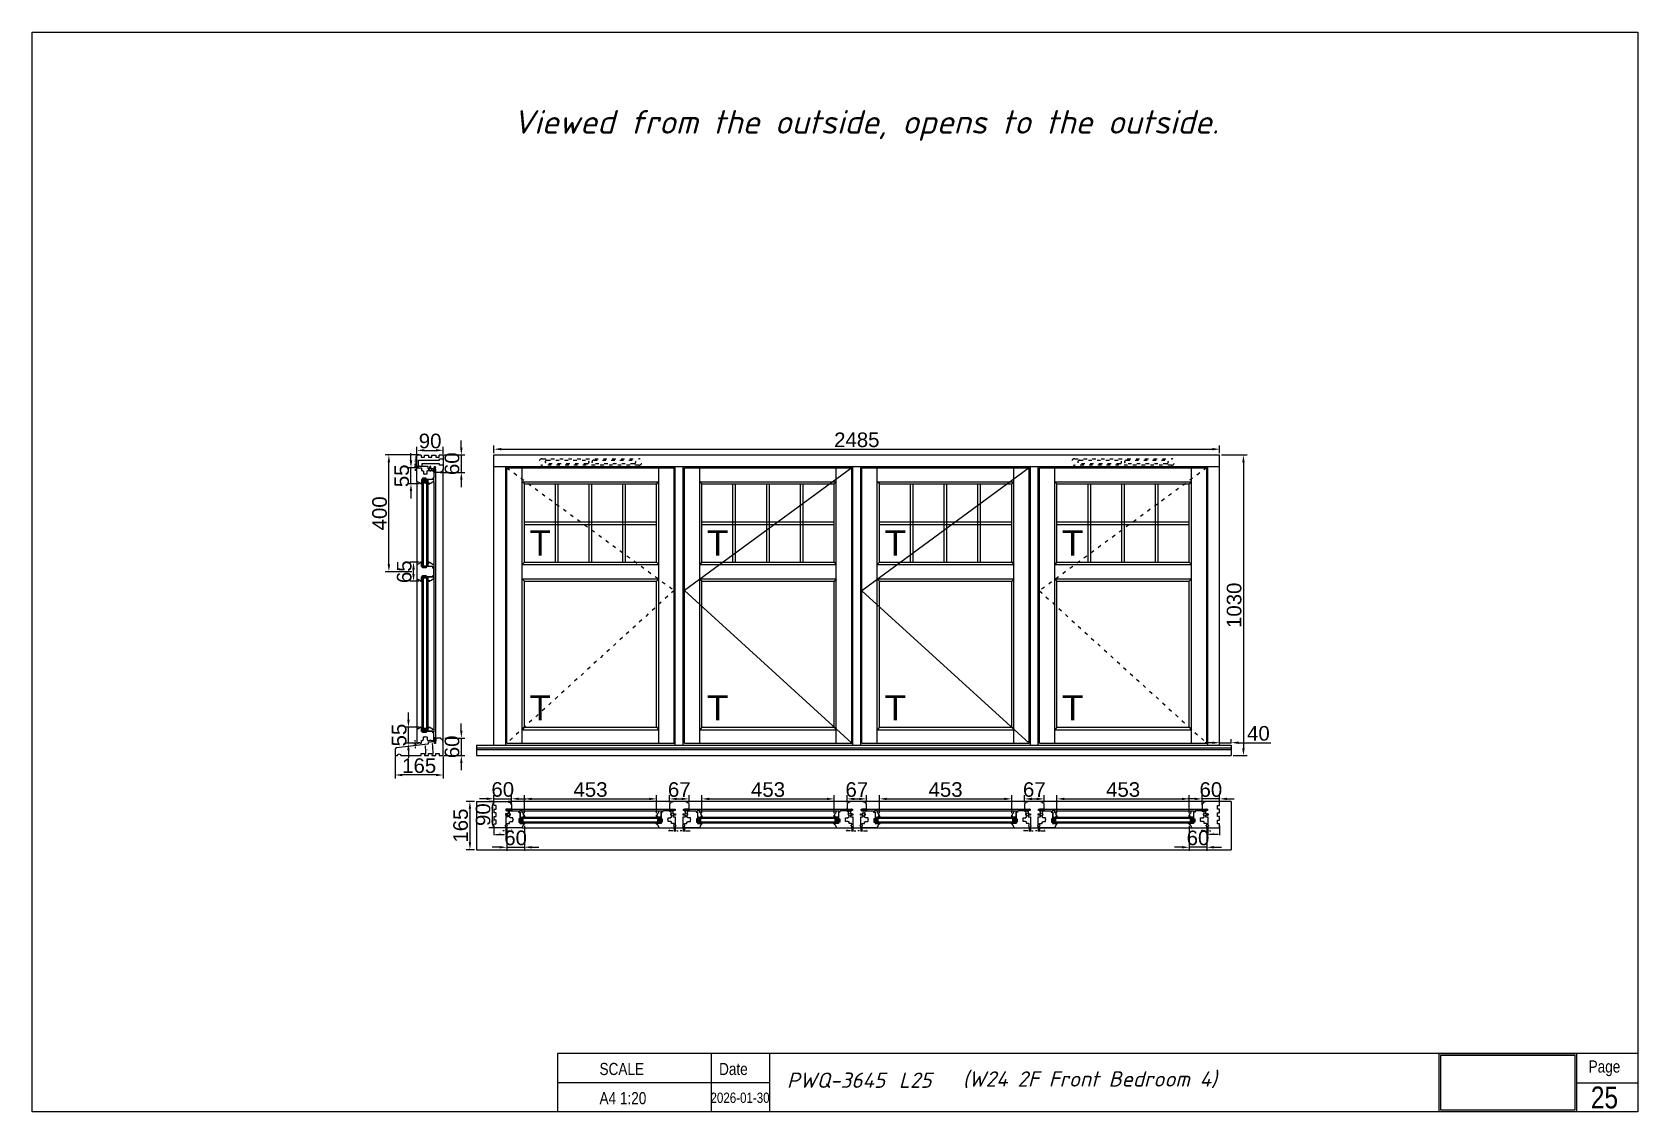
# Model space of a CAD drawing. Header units: millimetres. Extents: x 0 to 182016, y 11 to 3710.
# Drawn here: x 150055 to 155555, y 11 to 3710 of the extents above; entities that cross this region are included whole.
import ezdxf

# ---------------------------------------------------------------- set-up
doc = ezdxf.new("R2010")
doc.units = ezdxf.units.MM
doc.linetypes.add('ACAD_ISO03W100', pattern=[30, 12, -18])
for name, color, linetype, lineweight in [('Matmenys', 10, 'Continuous', 20), ('OTHER', 251, 'Continuous', 13), ('Stakta', 7, 'Continuous', 25), ('Testinės profilio linijos', 7, 'Continuous', 5)]:
    doc.layers.add(name, color=color, linetype=linetype, lineweight=lineweight)
doc.layers.add('Stiklo paketas', color=7, linetype='Continuous')
doc.styles.add('ROMANS', font='stylu.ttf', dxfattribs={"oblique": 15})
doc.styles.get("Standard").update_dxf_attribs({"font": 'arial.ttf'})
doc.linetypes.add('TRACKS', pattern='A,3.81,[130,ltypeshp.shx,S=6.35,R=0,X=0,Y=0],3.81', length=7.62)
doc.dimstyles.new('2', dxfattribs={"dimscale": 2, "dimtxt": 2.5, "dimasz": 2.5, "dimexe": 1.25, "dimexo": 0.625, "dimtad": 1, "dimtxsty": 'Standard', "dimcen": 2.5, "dimadec": 0, "dimazin": 0, "dimtfac": 1, "dimtmove": 0, "dimatfit": 3, "dimfxl": 1, "dimarcsym": 0})
doc.dimstyles.new('Padidinti matmenys', dxfattribs={"dimscale": 10, "dimtxt": 5, "dimasz": 2.5, "dimexe": 1.25, "dimexo": 0.625, "dimtad": 1, "dimdec": 1, "dimtxsty": 'Standard', "dimcen": 2.5, "dimadec": 0, "dimazin": 0, "dimtfac": 1, "dimtdec": 1, "dimtmove": 0, "dimatfit": 3, "dimfxl": 1, "dimarcsym": 0})
picture_1 = doc.add_image_def('image1.jpeg', size_in_pixel=(1233, 506))

msp = doc.modelspace()

# ---------------------------------------------------------------- texts
at = {"lineweight": 0, "width": 0.8}
for s, p in [('SCALE', (151998.474786, 137.2134153)), ('Date', (152407.866163, 137.2134153)), ('Page', (155385.7814929, 145.6096254)), ('A4 1:20', (151998.474786, 37.2009752))]:
    msp.add_text(s, height=41.62239482, dxfattribs=at).set_placement(p)
at = {"color": 1, "lineweight": 0, "width": 0.8}
msp.add_text('25', height=74.92031068, dxfattribs=at).set_placement((155393.5244851, 22.9923243))
at = {"lineweight": 0, "insert": (151701.4767059, 3443.1762634), "char_height": 80.838163663, "attachment_point": 1, "style": 'ROMANS'}
msp.add_mtext('{\\fISOCPEUR|b0|i0|c186|p34;Viewed from the outside, opens to the outside.}', dxfattribs=at)
at = {"color": 0, "lineweight": 0, "char_height": 52.538446824, "attachment_point": 1, "style": 'ROMANS'}
for s, insert, width in [('{\\fISOCPEUR|b0|i0|c186|p34;\\C256;L\\fISOCPEUR|b0|i0|c0|p34;25\\fISOCPEUR|b0|i0|c186|p34; }', (153023.5307594, 145.8257351), 59.426344224), ('{\\fISOCPEUR|b0|i0|c186|p34;\\C256;(W24 2F Front Bedroom 4) }', (153242.5688327, 150.0321815), 1707.405476263)]:
    msp.add_mtext(s, dxfattribs=dict(at, insert=insert, width=width))
at = {"layer": 'Matmenys', "color": 0}
for p in [(151758.3182078, 1916.9839017), (152366.3154379, 1916.9839017), (152974.312668, 1916.9839017), (153582.3098982, 1916.9839017), (151758.3182078, 1352.2766726), (152366.3154379, 1352.2766726), (152974.312668, 1352.2766726), (153582.3098982, 1352.2766726)]:
    msp.add_text('T', height=86.4, dxfattribs=at).set_placement(p)

# ---------------------------------------------------------------- blocks, each defined once
blk = doc.blocks.new('Užsakymo nr')
at = {"color": 0, "lineweight": 0, "insert": (5198.7, 20217.8), "char_height": 52.538, "width": 1187.405, "attachment_point": 1, "style": 'ROMANS'}
blk.add_mtext('{\\fISOCPEUR|b0|i0|c0|p34;\\C256;PWQ-3645}', dxfattribs=at)
blk = doc.blocks.new('Date')
at = {"lineweight": 0, "width": 0.8}
blk.add_text('2026-01-30', height=35.38, dxfattribs=at).set_placement((4937.1, 20113.7))
blk = doc.blocks.new('*D1606')
at = {"layer": 'Defpoints', "color": 0, "transparency": 16777216}
for p in [(151637.1, 992.8), (151677.1, 987.3), (151677.1, 961.6)]:
    blk.add_point(p, dxfattribs=at)
at = {"layer": 'Matmenys', "color": 0, "lineweight": -2, "transparency": 16777216}
for p, q in [((151637.1, 991.5), (151637.1, 959.1)), ((151642.1, 961.6), (151672.1, 961.6)), ((151677.1, 986), (151677.1, 959.1))]:
    blk.add_line(p, q, dxfattribs=at)
at = {"layer": 'Matmenys', "color": 0, "transparency": 16777216}
for points in [[(151642.1, 962.4), (151642.1, 960.8), (151637.1, 961.6)], [(151672.1, 962.4), (151672.1, 960.8), (151677.1, 961.6)]]:
    blk.add_solid(points, dxfattribs=at)
at = {"layer": 'Matmenys', "color": 0, "lineweight": 5, "transparency": 16777216, "insert": (151657.1, 965.4), "char_height": 5, "attachment_point": 5}
blk.add_mtext('40', dxfattribs=at)
blk = doc.blocks.new('*D1607')
at = {"color": 0, "lineweight": -2, "transparency": 16777216}
for p, q in [((151612.1, 1083.6), (151587.1, 1083.6)), ((151637.1, 1072), (151637.1, 1096.1)), ((151637.1, 1083.6), (151697.1, 1083.6)), ((151697.1, 1063.5), (151697.1, 1096.1)), ((151722.1, 1083.6), (151747.1, 1083.6))]:
    blk.add_line(p, q, dxfattribs=at)
at = {"color": 0, "transparency": 16777216}
for points in [[(151612.1, 1087.8), (151612.1, 1079.5), (151637.1, 1083.6)], [(151722.1, 1087.8), (151722.1, 1079.5), (151697.1, 1083.6)]]:
    blk.add_solid(points, dxfattribs=at)
at = {"layer": 'Defpoints', "color": 0, "transparency": 16777216}
for p in [(151637.1, 1065.8), (151697.1, 1083.6), (151697.1, 1057.3)]:
    blk.add_point(p, dxfattribs=at)
at = {"color": 0, "lineweight": 5, "transparency": 16777216, "insert": (151667.1, 1115.4), "char_height": 50, "attachment_point": 5}
blk.add_mtext('60', dxfattribs=at)
blk = doc.blocks.new('*D1608')
at = {"color": 0, "lineweight": -2, "transparency": 16777216}
for p, q in [((151741.1, 991.5), (151741.1, 905.2)), ((151681.1, 981.3), (151681.1, 905.2)), ((151656.1, 917.7), (151631.1, 917.7)), ((151681.1, 917.7), (151741.1, 917.7)), ((151766.1, 917.7), (151791.1, 917.7))]:
    blk.add_line(p, q, dxfattribs=at)
at = {"color": 0, "transparency": 16777216}
for points in [[(151656.1, 921.8), (151656.1, 913.5), (151681.1, 917.7)], [(151766.1, 921.8), (151766.1, 913.5), (151741.1, 917.7)]]:
    blk.add_solid(points, dxfattribs=at)
at = {"layer": 'Defpoints', "color": 0, "transparency": 16777216}
for p in [(151741.1, 997.8), (151681.1, 987.5), (151741.1, 917.7)]:
    blk.add_point(p, dxfattribs=at)
at = {"color": 0, "lineweight": 5, "transparency": 16777216, "insert": (151711.1, 949.4), "char_height": 50, "attachment_point": 5}
blk.add_mtext('60', dxfattribs=at)
blk = doc.blocks.new('*D1609')
at = {"color": 0, "lineweight": -2, "transparency": 16777216}
for p, q in [((151633.8, 1074.3), (151619.1, 1074.3)), ((151631.6, 1009.3), (151631.6, 1049.3)), ((151669.8, 984.3), (151619.1, 984.3))]:
    blk.add_line(p, q, dxfattribs=at)
at = {"color": 0, "transparency": 16777216}
for points in [[(151627.4, 1049.3), (151635.7, 1049.3), (151631.6, 1074.3)], [(151627.4, 1009.3), (151635.7, 1009.3), (151631.6, 984.3)]]:
    blk.add_solid(points, dxfattribs=at)
at = {"layer": 'Defpoints', "color": 0, "transparency": 16777216}
for p in [(151631.6, 1074.3), (151640.1, 1074.3), (151676.1, 984.3)]:
    blk.add_point(p, dxfattribs=at)
at = {"color": 0, "lineweight": 5, "transparency": 16777216, "insert": (151599.8, 1029.3), "char_height": 50, "attachment_point": 5, "rotation": 90}
blk.add_mtext('90', dxfattribs=at)
blk = doc.blocks.new('*D1610')
at = {"layer": 'Defpoints', "color": 0, "transparency": 16777216}
for p in [(151677.1, 987.3), (151681.1, 987.5), (151681.1, 973.9)]:
    blk.add_point(p, dxfattribs=at)
at = {"layer": 'Matmenys', "color": 0, "lineweight": -2, "transparency": 16777216}
for p, q in [((151672.1, 973.9), (151667.1, 973.9)), ((151677.1, 986), (151677.1, 971.4)), ((151677.1, 973.9), (151681.1, 973.9)), ((151681.1, 986.3), (151681.1, 971.4)), ((151686.1, 973.9), (151700.5, 973.9))]:
    blk.add_line(p, q, dxfattribs=at)
at = {"layer": 'Matmenys', "color": 0, "transparency": 16777216}
for points in [[(151672.1, 974.7), (151672.1, 973), (151677.1, 973.9)], [(151686.1, 974.7), (151686.1, 973), (151681.1, 973.9)]]:
    blk.add_solid(points, dxfattribs=at)
at = {"layer": 'Matmenys', "color": 0, "lineweight": 5, "transparency": 16777216, "insert": (151697.5, 977.6), "char_height": 5, "attachment_point": 5}
blk.add_mtext('4', dxfattribs=at)
blk = doc.blocks.new('*D1611')
at = {"color": 0, "lineweight": -2, "transparency": 16777216}
for p, q in [((151637.1, 2267.9), (151637.1, 2294)), ((151662.1, 2281.5), (154097.1, 2281.5)), ((154122.1, 2267.9), (154122.1, 2294))]:
    blk.add_line(p, q, dxfattribs=at)
at = {"color": 0, "transparency": 16777216}
for points in [[(151662.1, 2285.7), (151662.1, 2277.4), (151637.1, 2281.5)], [(154097.1, 2285.7), (154097.1, 2277.4), (154122.1, 2281.5)]]:
    blk.add_solid(points, dxfattribs=at)
at = {"layer": 'Defpoints', "color": 0, "transparency": 16777216}
for p in [(151637.1, 2261.7), (154122.1, 2281.5), (154122.1, 2261.7)]:
    blk.add_point(p, dxfattribs=at)
at = {"color": 0, "lineweight": 5, "transparency": 16777216, "insert": (152879.6, 2313.3), "char_height": 50, "attachment_point": 5}
blk.add_mtext('2485', dxfattribs=at)
blk = doc.blocks.new('*D2053')
at = {"color": 0, "lineweight": -2, "transparency": 16777216}
for p, q in [((151570.8, 1074.3), (151542.2, 1074.3)), ((151554.7, 1049.3), (151554.7, 934.3)), ((151570.8, 909.3), (151542.2, 909.3))]:
    blk.add_line(p, q, dxfattribs=at)
at = {"color": 0, "transparency": 16777216}
for points in [[(151550.5, 1049.3), (151558.8, 1049.3), (151554.7, 1074.3)], [(151550.5, 934.3), (151558.8, 934.3), (151554.7, 909.3)]]:
    blk.add_solid(points, dxfattribs=at)
at = {"layer": 'Defpoints', "color": 0, "transparency": 16777216}
for p in [(151577.1, 1074.3), (151554.7, 909.3), (151577.1, 909.3)]:
    blk.add_point(p, dxfattribs=at)
at = {"color": 0, "lineweight": 5, "transparency": 16777216, "insert": (151522.9, 991.8), "char_height": 50, "attachment_point": 5, "rotation": 90}
blk.add_mtext('165', dxfattribs=at)
blk = doc.blocks.new('*D1612')
at = {"layer": 'Defpoints', "color": 0, "transparency": 16777216}
for p in [(152285.1, 987.3), (152285.1, 973.9), (152289.1, 987.3)]:
    blk.add_point(p, dxfattribs=at)
at = {"layer": 'Matmenys', "color": 0, "lineweight": -2, "transparency": 16777216}
for p, q in [((152280.1, 973.9), (152275.1, 973.9)), ((152285.1, 986), (152285.1, 971.4)), ((152285.1, 973.9), (152289.1, 973.9)), ((152289.1, 986), (152289.1, 971.4)), ((152294.1, 973.9), (152308.5, 973.9))]:
    blk.add_line(p, q, dxfattribs=at)
at = {"layer": 'Matmenys', "color": 0, "transparency": 16777216}
for points in [[(152280.1, 974.8), (152280.1, 973.1), (152285.1, 973.9)], [(152294.1, 974.8), (152294.1, 973.1), (152289.1, 973.9)]]:
    blk.add_solid(points, dxfattribs=at)
at = {"layer": 'Matmenys', "color": 0, "transparency": 16777216, "insert": (152305.5, 977.7), "char_height": 5, "attachment_point": 5}
blk.add_mtext('4', dxfattribs=at)
blk = doc.blocks.new('*D1613')
at = {"layer": 'Defpoints', "color": 0, "transparency": 16777216}
for p in [(152254.1, 987.3), (152258.1, 987.3), (152258.1, 973.9)]:
    blk.add_point(p, dxfattribs=at)
at = {"layer": 'Matmenys', "color": 0, "lineweight": -2, "transparency": 16777216}
for p, q in [((152249.1, 973.9), (152234.7, 973.9)), ((152254.1, 986), (152254.1, 971.4)), ((152258.1, 973.9), (152254.1, 973.9)), ((152258.1, 986), (152258.1, 971.4)), ((152263.1, 973.9), (152268.1, 973.9))]:
    blk.add_line(p, q, dxfattribs=at)
at = {"layer": 'Matmenys', "color": 0, "transparency": 16777216}
for points in [[(152249.1, 974.8), (152249.1, 973.1), (152254.1, 973.9)], [(152263.1, 974.8), (152263.1, 973.1), (152258.1, 973.9)]]:
    blk.add_solid(points, dxfattribs=at)
at = {"layer": 'Matmenys', "color": 0, "transparency": 16777216, "insert": (152237.6, 977.7), "char_height": 5, "attachment_point": 5}
blk.add_mtext('4', dxfattribs=at)
blk = doc.blocks.new('*D1217')
at = {"layer": 'Defpoints', "color": 0, "transparency": 16777216}
for p in [(151381.9, 2261.7), (151369.5, 2221.7), (151376.4, 2221.7)]:
    blk.add_point(p, dxfattribs=at)
at = {"layer": 'Matmenys', "color": 0, "lineweight": -2, "transparency": 16777216}
for p, q in [((151380.6, 2261.7), (151367, 2261.7)), ((151369.5, 2256.7), (151369.5, 2226.7)), ((151375.1, 2221.7), (151367, 2221.7))]:
    blk.add_line(p, q, dxfattribs=at)
at = {"layer": 'Matmenys', "color": 0, "transparency": 16777216}
for points in [[(151368.7, 2256.7), (151370.3, 2256.7), (151369.5, 2261.7)], [(151368.7, 2226.7), (151370.3, 2226.7), (151369.5, 2221.7)]]:
    blk.add_solid(points, dxfattribs=at)
at = {"layer": 'Matmenys', "color": 0, "lineweight": 5, "transparency": 16777216, "insert": (151365.7, 2241.7), "char_height": 5, "attachment_point": 5, "rotation": 90}
blk.add_mtext('40', dxfattribs=at)
blk = doc.blocks.new('*D1218')
at = {"color": 0, "lineweight": -2, "transparency": 16777216}
for p, q in [((151525.2, 2286.7), (151525.2, 2311.7)), ((151461.1, 2261.7), (151537.7, 2261.7)), ((151525.2, 2261.7), (151525.2, 2201.7)), ((151452.6, 2201.7), (151537.7, 2201.7)), ((151525.2, 2176.7), (151525.2, 2151.7))]:
    blk.add_line(p, q, dxfattribs=at)
at = {"color": 0, "transparency": 16777216}
for points in [[(151521.1, 2286.7), (151529.4, 2286.7), (151525.2, 2261.7)], [(151521.1, 2176.7), (151529.4, 2176.7), (151525.2, 2201.7)]]:
    blk.add_solid(points, dxfattribs=at)
at = {"layer": 'Defpoints', "color": 0, "transparency": 16777216}
for p in [(151454.9, 2261.7), (151446.4, 2201.7), (151525.2, 2201.7)]:
    blk.add_point(p, dxfattribs=at)
at = {"color": 0, "lineweight": 5, "transparency": 16777216, "insert": (151493.5, 2231.7), "char_height": 50, "attachment_point": 5, "rotation": 90}
blk.add_mtext('60', dxfattribs=at)
blk = doc.blocks.new('*D1219')
at = {"color": 0, "lineweight": -2, "transparency": 16777216}
for p, q in [((151352.8, 2242.7), (151352.8, 2267.7)), ((151378.9, 2217.7), (151340.3, 2217.7)), ((151352.8, 2162.7), (151352.8, 2217.7)), ((151380.6, 2162.7), (151340.3, 2162.7)), ((151352.8, 2137.7), (151352.8, 2112.7))]:
    blk.add_line(p, q, dxfattribs=at)
at = {"color": 0, "transparency": 16777216}
for points in [[(151348.6, 2242.7), (151357, 2242.7), (151352.8, 2217.7)], [(151348.6, 2137.7), (151357, 2137.7), (151352.8, 2162.7)]]:
    blk.add_solid(points, dxfattribs=at)
at = {"layer": 'Defpoints', "color": 0, "transparency": 16777216}
for p in [(151352.8, 2217.7), (151385.1, 2217.7), (151386.9, 2162.7)]:
    blk.add_point(p, dxfattribs=at)
at = {"color": 0, "lineweight": 5, "transparency": 16777216, "insert": (151321.1, 2190.2), "char_height": 50, "attachment_point": 5, "rotation": 90}
blk.add_mtext('55', dxfattribs=at)
blk = doc.blocks.new('*D1220')
at = {"color": 0, "lineweight": -2, "transparency": 16777216}
for p, q in [((151373.4, 2264.9), (151373.4, 2290)), ((151398.4, 2277.5), (151438.4, 2277.5)), ((151463.4, 2266.1), (151463.4, 2290))]:
    blk.add_line(p, q, dxfattribs=at)
at = {"color": 0, "transparency": 16777216}
for points in [[(151398.4, 2281.7), (151398.4, 2273.3), (151373.4, 2277.5)], [(151438.4, 2281.7), (151438.4, 2273.3), (151463.4, 2277.5)]]:
    blk.add_solid(points, dxfattribs=at)
at = {"layer": 'Defpoints', "color": 0, "transparency": 16777216}
for p in [(151373.4, 2258.7), (151463.4, 2277.5), (151463.4, 2259.8)]:
    blk.add_point(p, dxfattribs=at)
at = {"color": 0, "lineweight": 5, "transparency": 16777216, "insert": (151418.4, 2309.3), "char_height": 50, "attachment_point": 5}
blk.add_mtext('90', dxfattribs=at)
blk = doc.blocks.new('*D1221')
at = {"layer": 'Defpoints', "color": 0, "transparency": 16777216}
for p in [(151367.2, 2217.7), (151376.4, 2221.7), (151376.6, 2217.7)]:
    blk.add_point(p, dxfattribs=at)
at = {"layer": 'Matmenys', "color": 0, "lineweight": -2, "transparency": 16777216}
for p, q in [((151375.1, 2221.7), (151364.7, 2221.7)), ((151375.4, 2217.7), (151364.7, 2217.7)), ((151367.2, 2226.7), (151367.2, 2231.7)), ((151367.2, 2221.7), (151367.2, 2217.7)), ((151367.2, 2212.7), (151367.2, 2207.7))]:
    blk.add_line(p, q, dxfattribs=at)
at = {"layer": 'Matmenys', "color": 0, "transparency": 16777216}
for points in [[(151366.4, 2226.7), (151368, 2226.7), (151367.2, 2221.7)], [(151366.4, 2212.7), (151368, 2212.7), (151367.2, 2217.7)]]:
    blk.add_solid(points, dxfattribs=at)
at = {"layer": 'Matmenys', "color": 0, "lineweight": 5, "transparency": 16777216, "insert": (151363.4, 2219.7), "char_height": 5, "attachment_point": 5, "rotation": 90}
blk.add_mtext('4', dxfattribs=at)
blk = doc.blocks.new('*D1222')
at = {"color": 0, "lineweight": -2, "transparency": 16777216}
for p, q in [((151525.2, 1316.6), (151525.2, 1341.6)), ((151468.6, 1291.6), (151537.7, 1291.6)), ((151525.2, 1291.6), (151525.2, 1231.6)), ((151466.6, 1231.6), (151537.7, 1231.6)), ((151525.2, 1206.6), (151525.2, 1181.6))]:
    blk.add_line(p, q, dxfattribs=at)
at = {"color": 0, "transparency": 16777216}
for points in [[(151521.1, 1316.6), (151529.4, 1316.6), (151525.2, 1291.6)], [(151521.1, 1206.6), (151529.4, 1206.6), (151525.2, 1231.6)]]:
    blk.add_solid(points, dxfattribs=at)
at = {"layer": 'Defpoints', "color": 0, "transparency": 16777216}
for p in [(151462.4, 1291.6), (151460.4, 1231.6), (151525.2, 1231.6)]:
    blk.add_point(p, dxfattribs=at)
at = {"color": 0, "lineweight": 5, "transparency": 16777216, "insert": (151493.5, 1261.6), "char_height": 50, "attachment_point": 5, "rotation": 90}
blk.add_mtext('60', dxfattribs=at)
blk = doc.blocks.new('*D1223')
at = {"color": 0, "lineweight": -2, "transparency": 16777216}
for p, q in [((151298.4, 1228.4), (151298.4, 1152.7)), ((151463.4, 1228.4), (151463.4, 1152.7)), ((151438.4, 1165.2), (151323.4, 1165.2))]:
    blk.add_line(p, q, dxfattribs=at)
at = {"color": 0, "transparency": 16777216}
for points in [[(151323.4, 1169.3), (151323.4, 1161), (151298.4, 1165.2)], [(151438.4, 1169.3), (151438.4, 1161), (151463.4, 1165.2)]]:
    blk.add_solid(points, dxfattribs=at)
at = {"layer": 'Defpoints', "color": 0, "transparency": 16777216}
for p in [(151298.4, 1234.6), (151463.4, 1234.6), (151298.4, 1165.2)]:
    blk.add_point(p, dxfattribs=at)
at = {"color": 0, "lineweight": 5, "transparency": 16777216, "insert": (151380.9, 1196.9), "char_height": 50, "attachment_point": 5}
blk.add_mtext('165', dxfattribs=at)
blk = doc.blocks.new('*D1224')
at = {"layer": 'Defpoints', "color": 0, "transparency": 16777216}
for p in [(151367.2, 1267), (151375.1, 1267), (151376.8, 1274.4)]:
    blk.add_point(p, dxfattribs=at)
at = {"layer": 'Matmenys', "color": 0, "lineweight": -2, "transparency": 16777216}
for p, q in [((151375.6, 1274.4), (151364.7, 1274.4)), ((151373.9, 1267), (151364.7, 1267)), ((151367.2, 1279.4), (151367.2, 1284.4)), ((151367.2, 1274.4), (151367.2, 1267)), ((151367.2, 1262), (151367.2, 1257))]:
    blk.add_line(p, q, dxfattribs=at)
at = {"layer": 'Matmenys', "color": 0, "transparency": 16777216}
for points in [[(151366.4, 1279.4), (151368, 1279.4), (151367.2, 1274.4)], [(151366.4, 1262), (151368, 1262), (151367.2, 1267)]]:
    blk.add_solid(points, dxfattribs=at)
at = {"layer": 'Matmenys', "color": 0, "lineweight": 5, "transparency": 16777216, "insert": (151363, 1270.7), "char_height": 5, "attachment_point": 5, "rotation": 90}
blk.add_mtext('7,45', dxfattribs=at)
blk = doc.blocks.new('*D1225')
at = {"layer": 'Defpoints', "color": 0, "transparency": 16777216}
for p in [(151375.1, 1267), (151410.5, 1271.3), (151400.4, 1231.8), (151403.6, 1244.6), (151411.4, 1231.8)]:
    blk.add_point(p, dxfattribs=at)
at = {"layer": 'Matmenys', "color": 0, "lineweight": -2, "transparency": 16777216}
blk.add_arc((151088.9, 1231.8), 315, 0.9094, 6.0906, dxfattribs=at)
at = {"layer": 'Matmenys', "color": 0, "transparency": 16777216}
for points in [[(151401.3, 1265.2), (151402.9, 1265.3), (151401.5, 1270.2)], [(151404.7, 1236.8), (151403, 1236.8), (151403.9, 1231.8)]]:
    blk.add_solid(points, dxfattribs=at)
at = {"layer": 'Matmenys', "color": 0, "lineweight": 5, "transparency": 16777216, "insert": (151407, 1251.3), "char_height": 5, "attachment_point": 5, "rotation": 273.5}
blk.add_mtext('7°', dxfattribs=at)
blk = doc.blocks.new('*D1226')
at = {"layer": 'Defpoints', "color": 0, "transparency": 16777216}
for p in [(151412.3, 1276.9), (151432.8, 1279.4), (151425.4, 1231.8), (151427.4, 1263), (151436.4, 1231.8)]:
    blk.add_point(p, dxfattribs=at)
at = {"layer": 'Matmenys', "color": 0, "lineweight": -2, "transparency": 16777216}
blk.add_arc((151045.2, 1231.8), 383.5, 0.7471, 6.2529, dxfattribs=at)
at = {"layer": 'Matmenys', "color": 0, "transparency": 16777216}
for points in [[(151425.6, 1273.5), (151427.2, 1273.7), (151425.8, 1278.6)], [(151429.5, 1236.8), (151427.8, 1236.8), (151428.7, 1231.8)]]:
    blk.add_solid(points, dxfattribs=at)
at = {"layer": 'Matmenys', "color": 0, "lineweight": 5, "transparency": 16777216, "insert": (151431.7, 1255.4), "char_height": 5, "attachment_point": 5, "rotation": 273.4921}
blk.add_mtext('7°', dxfattribs=at)
blk = doc.blocks.new('*D1947')
at = {"color": 0, "lineweight": -2, "transparency": 16777216}
for p, q in [((151344, 1354.4), (151344, 1379.4)), ((151380.6, 1329.4), (151331.5, 1329.4)), ((151344, 1274.4), (151344, 1329.4)), ((151368.1, 1274.4), (151331.5, 1274.4)), ((151344, 1249.4), (151344, 1224.4))]:
    blk.add_line(p, q, dxfattribs=at)
at = {"color": 0, "transparency": 16777216}
for points in [[(151339.9, 1354.4), (151348.2, 1354.4), (151344, 1329.4)], [(151339.9, 1249.4), (151348.2, 1249.4), (151344, 1274.4)]]:
    blk.add_solid(points, dxfattribs=at)
at = {"layer": 'Defpoints', "color": 0, "transparency": 16777216}
for p in [(151344, 1329.4), (151386.9, 1329.4), (151374.4, 1274.4)]:
    blk.add_point(p, dxfattribs=at)
at = {"color": 0, "lineweight": 5, "transparency": 16777216, "insert": (151312.4, 1301.9), "char_height": 50, "attachment_point": 5, "rotation": 90}
blk.add_mtext('55', dxfattribs=at)
blk = doc.blocks.new('*D1227')
at = {"color": 0, "lineweight": -2, "transparency": 16777216}
for p, q in [((151741.1, 1034), (151741.1, 1095.8)), ((151766.1, 1083.3), (152169.1, 1083.3)), ((152194.1, 1034), (152194.1, 1095.8))]:
    blk.add_line(p, q, dxfattribs=at)
at = {"color": 0, "transparency": 16777216}
for points in [[(151766.1, 1087.4), (151766.1, 1079.1), (151741.1, 1083.3)], [(152169.1, 1087.4), (152169.1, 1079.1), (152194.1, 1083.3)]]:
    blk.add_solid(points, dxfattribs=at)
at = {"layer": 'Defpoints', "color": 0, "transparency": 16777216}
for p in [(152194.1, 1083.3), (151741.1, 1027.8), (152194.1, 1027.8)]:
    blk.add_point(p, dxfattribs=at)
at = {"color": 0, "lineweight": 5, "transparency": 16777216, "insert": (151967.6, 1115.1), "char_height": 50, "attachment_point": 5}
blk.add_mtext('453', dxfattribs=at)
blk = doc.blocks.new('*D1228')
at = {"color": 0, "lineweight": -2, "transparency": 16777216}
for p, q in [((152349.1, 1034), (152349.1, 1095.8)), ((152374.1, 1083.3), (152777.1, 1083.3)), ((152802.1, 1034), (152802.1, 1095.8))]:
    blk.add_line(p, q, dxfattribs=at)
at = {"color": 0, "transparency": 16777216}
for points in [[(152374.1, 1087.4), (152374.1, 1079.1), (152349.1, 1083.3)], [(152777.1, 1087.4), (152777.1, 1079.1), (152802.1, 1083.3)]]:
    blk.add_solid(points, dxfattribs=at)
at = {"layer": 'Defpoints', "color": 0, "transparency": 16777216}
for p in [(152802.1, 1083.3), (152349.1, 1027.8), (152802.1, 1027.8)]:
    blk.add_point(p, dxfattribs=at)
at = {"color": 0, "lineweight": 5, "transparency": 16777216, "insert": (152575.6, 1115.1), "char_height": 50, "attachment_point": 5}
blk.add_mtext('453', dxfattribs=at)
blk = doc.blocks.new('*D1948')
at = {"color": 0, "lineweight": -2, "transparency": 16777216}
for p, q in [((152238.1, 1071.5), (152238.1, 1095.8)), ((152263.1, 1083.3), (152280.1, 1083.3)), ((152305.1, 1071.5), (152305.1, 1095.8))]:
    blk.add_line(p, q, dxfattribs=at)
at = {"color": 0, "transparency": 16777216}
for points in [[(152263.1, 1087.4), (152263.1, 1079.1), (152238.1, 1083.3)], [(152280.1, 1087.4), (152280.1, 1079.1), (152305.1, 1083.3)]]:
    blk.add_solid(points, dxfattribs=at)
at = {"layer": 'Defpoints', "color": 0, "transparency": 16777216}
for p in [(152238.1, 1065.3), (152305.1, 1083.3), (152305.1, 1065.3)]:
    blk.add_point(p, dxfattribs=at)
at = {"color": 0, "lineweight": 5, "transparency": 16777216, "insert": (152271.6, 1115), "char_height": 50, "attachment_point": 5}
blk.add_mtext('67', dxfattribs=at)
blk = doc.blocks.new('tv')
at = {"linetype": 'ACAD_ISO03W100', "lineweight": 5}
for p, q in [((29400.1, 41533.7), (29731.1, 41533.7)), ((29731.1, 41511.7), (29400.1, 41511.7))]:
    blk.add_line(p, q, dxfattribs=at)
for points in [[(29416.6, 41528.7), (29554.6, 41528.7, -1), (29554.6, 41516.7), (29416.6, 41516.7, -1)], [(29576.6, 41516.7, -1), (29576.6, 41528.7), (29714.6, 41528.7, -1), (29714.6, 41516.7)]]:
    blk.add_lwpolyline(points, format="xyb", close=True, dxfattribs=at)
for centre, start, end in [((29400.1, 41522.7), 90, 270), ((29731.1, 41522.7), 270, 90)]:
    blk.add_arc(centre, 11, start, end, dxfattribs=at)
blk = doc.blocks.new('*D1949')
at = {"color": 0, "lineweight": -2, "ltscale": 0.1, "transparency": 16777216}
for p, q in [((151380.6, 1894.1), (151349, 1894.1)), ((151380.6, 1829.1), (151349, 1829.1)), ((151361.5, 1854.1), (151361.5, 1869.1))]:
    blk.add_line(p, q, dxfattribs=at)
at = {"color": 0, "ltscale": 0.1, "transparency": 16777216}
for points in [[(151357.3, 1869.1), (151365.7, 1869.1), (151361.5, 1894.1)], [(151357.3, 1854.1), (151365.7, 1854.1), (151361.5, 1829.1)]]:
    blk.add_solid(points, dxfattribs=at)
at = {"layer": 'Defpoints', "color": 0, "ltscale": 0.1, "transparency": 16777216}
for p in [(151361.5, 1894.1), (151386.9, 1894.1), (151386.9, 1829.1)]:
    blk.add_point(p, dxfattribs=at)
at = {"color": 0, "ltscale": 0.1, "transparency": 16777216, "insert": (151329.7, 1861.6), "char_height": 50, "attachment_point": 5, "rotation": 90}
blk.add_mtext('65', dxfattribs=at)
blk = doc.blocks.new('*D1229')
at = {"color": 0, "lineweight": -2, "ltscale": 0.1, "transparency": 16777216}
for p, q in [((151369.1, 2261.7), (151264.7, 2261.7)), ((151277.2, 1886.6), (151277.2, 2236.7)), ((151355.2, 1861.6), (151264.7, 1861.6))]:
    blk.add_line(p, q, dxfattribs=at)
at = {"color": 0, "ltscale": 0.1, "transparency": 16777216}
for points in [[(151273, 2236.7), (151281.3, 2236.7), (151277.2, 2261.7)], [(151273, 1886.6), (151281.3, 1886.6), (151277.2, 1861.6)]]:
    blk.add_solid(points, dxfattribs=at)
at = {"layer": 'Defpoints', "color": 0, "ltscale": 0.1, "transparency": 16777216}
for p in [(151277.2, 2261.7), (151375.4, 2261.7), (151361.5, 1861.6)]:
    blk.add_point(p, dxfattribs=at)
at = {"color": 0, "ltscale": 0.1, "transparency": 16777216, "insert": (151245.4, 2061.6), "char_height": 50, "attachment_point": 5, "rotation": 90}
blk.add_mtext('400', dxfattribs=at)
blk = doc.blocks.new('*D1230')
at = {"layer": 'Defpoints', "color": 0, "transparency": 16777216}
for p in [(152893.1, 987.3), (152893.1, 973.9), (152897.1, 987.3)]:
    blk.add_point(p, dxfattribs=at)
at = {"layer": 'Matmenys', "color": 0, "lineweight": -2, "transparency": 16777216}
for p, q in [((152888.1, 973.9), (152883.1, 973.9)), ((152893.1, 986), (152893.1, 971.4)), ((152893.1, 973.9), (152897.1, 973.9)), ((152897.1, 986), (152897.1, 971.4)), ((152902.1, 973.9), (152916.5, 973.9))]:
    blk.add_line(p, q, dxfattribs=at)
at = {"layer": 'Matmenys', "color": 0, "transparency": 16777216}
for points in [[(152888.1, 974.8), (152888.1, 973.1), (152893.1, 973.9)], [(152902.1, 974.8), (152902.1, 973.1), (152897.1, 973.9)]]:
    blk.add_solid(points, dxfattribs=at)
at = {"layer": 'Matmenys', "color": 0, "transparency": 16777216, "insert": (152913.5, 977.7), "char_height": 5, "attachment_point": 5}
blk.add_mtext('4', dxfattribs=at)
blk = doc.blocks.new('*D1215')
at = {"layer": 'Defpoints', "color": 0, "transparency": 16777216}
for p in [(152862.1, 987.3), (152866.1, 987.3), (152866.1, 973.9)]:
    blk.add_point(p, dxfattribs=at)
at = {"layer": 'Matmenys', "color": 0, "lineweight": -2, "transparency": 16777216}
for p, q in [((152857.1, 973.9), (152842.7, 973.9)), ((152862.1, 986), (152862.1, 971.4)), ((152866.1, 973.9), (152862.1, 973.9)), ((152866.1, 986), (152866.1, 971.4)), ((152871.1, 973.9), (152876.1, 973.9))]:
    blk.add_line(p, q, dxfattribs=at)
at = {"layer": 'Matmenys', "color": 0, "transparency": 16777216}
for points in [[(152857.1, 974.8), (152857.1, 973.1), (152862.1, 973.9)], [(152871.1, 974.8), (152871.1, 973.1), (152866.1, 973.9)]]:
    blk.add_solid(points, dxfattribs=at)
at = {"layer": 'Matmenys', "color": 0, "transparency": 16777216, "insert": (152845.6, 977.7), "char_height": 5, "attachment_point": 5}
blk.add_mtext('4', dxfattribs=at)
blk = doc.blocks.new('*D1216')
at = {"color": 0, "lineweight": -2, "transparency": 16777216}
for p, q in [((152957.1, 1034), (152957.1, 1095.8)), ((152982.1, 1083.3), (153385.1, 1083.3)), ((153410.1, 1034), (153410.1, 1095.8))]:
    blk.add_line(p, q, dxfattribs=at)
at = {"color": 0, "transparency": 16777216}
for points in [[(152982.1, 1087.4), (152982.1, 1079.1), (152957.1, 1083.3)], [(153385.1, 1087.4), (153385.1, 1079.1), (153410.1, 1083.3)]]:
    blk.add_solid(points, dxfattribs=at)
at = {"layer": 'Defpoints', "color": 0, "transparency": 16777216}
for p in [(153410.1, 1083.3), (152957.1, 1027.8), (153410.1, 1027.8)]:
    blk.add_point(p, dxfattribs=at)
at = {"color": 0, "lineweight": 5, "transparency": 16777216, "insert": (153183.6, 1115.1), "char_height": 50, "attachment_point": 5}
blk.add_mtext('453', dxfattribs=at)
blk = doc.blocks.new('*D1946')
at = {"color": 0, "lineweight": -2, "transparency": 16777216}
for p, q in [((152846.1, 1071.5), (152846.1, 1095.8)), ((152871.1, 1083.3), (152888.1, 1083.3)), ((152913.1, 1071.5), (152913.1, 1095.8))]:
    blk.add_line(p, q, dxfattribs=at)
at = {"color": 0, "transparency": 16777216}
for points in [[(152871.1, 1087.4), (152871.1, 1079.1), (152846.1, 1083.3)], [(152888.1, 1087.4), (152888.1, 1079.1), (152913.1, 1083.3)]]:
    blk.add_solid(points, dxfattribs=at)
at = {"layer": 'Defpoints', "color": 0, "transparency": 16777216}
for p in [(152846.1, 1065.3), (152913.1, 1083.3), (152913.1, 1065.3)]:
    blk.add_point(p, dxfattribs=at)
at = {"color": 0, "lineweight": 5, "transparency": 16777216, "insert": (152879.6, 1115), "char_height": 50, "attachment_point": 5}
blk.add_mtext('67', dxfattribs=at)
blk = doc.blocks.new('*D1242')
at = {"layer": 'Defpoints', "color": 0, "transparency": 16777216}
for p in [(154122.1, 992.8), (154082.1, 987.3), (154082.1, 961.6)]:
    blk.add_point(p, dxfattribs=at)
at = {"layer": 'Matmenys', "color": 0, "lineweight": -2, "transparency": 16777216}
for p, q in [((154122.1, 991.5), (154122.1, 959.1)), ((154082.1, 986), (154082.1, 959.1)), ((154117.1, 961.6), (154087.1, 961.6))]:
    blk.add_line(p, q, dxfattribs=at)
at = {"layer": 'Matmenys', "color": 0, "transparency": 16777216}
for points in [[(154087.1, 962.4), (154087.1, 960.8), (154082.1, 961.6)], [(154117.1, 962.4), (154117.1, 960.8), (154122.1, 961.6)]]:
    blk.add_solid(points, dxfattribs=at)
at = {"layer": 'Matmenys', "color": 0, "lineweight": 5, "transparency": 16777216, "insert": (154102.1, 965.4), "char_height": 5, "attachment_point": 5}
blk.add_mtext('40', dxfattribs=at)
blk = doc.blocks.new('*D1243')
at = {"color": 0, "lineweight": -2, "transparency": 16777216}
for p, q in [((154037.1, 1083.3), (154012.1, 1083.3)), ((154062.1, 1063.5), (154062.1, 1095.8)), ((154122.1, 1083.3), (154062.1, 1083.3)), ((154122.1, 1072), (154122.1, 1095.8)), ((154147.1, 1083.3), (154172.1, 1083.3))]:
    blk.add_line(p, q, dxfattribs=at)
at = {"color": 0, "transparency": 16777216}
for points in [[(154037.1, 1087.4), (154037.1, 1079.1), (154062.1, 1083.3)], [(154147.1, 1087.4), (154147.1, 1079.1), (154122.1, 1083.3)]]:
    blk.add_solid(points, dxfattribs=at)
at = {"layer": 'Defpoints', "color": 0, "transparency": 16777216}
for p in [(154062.1, 1083.3), (154062.1, 1057.3), (154122.1, 1065.8)]:
    blk.add_point(p, dxfattribs=at)
at = {"color": 0, "lineweight": 5, "transparency": 16777216, "insert": (154092.1, 1115), "char_height": 50, "attachment_point": 5}
blk.add_mtext('60', dxfattribs=at)
blk = doc.blocks.new('*D1244')
at = {"color": 0, "lineweight": -2, "transparency": 16777216}
for p, q in [((154018.1, 991.5), (154018.1, 905.2)), ((154078.1, 981.3), (154078.1, 905.2)), ((153993.1, 917.7), (153968.1, 917.7)), ((154078.1, 917.7), (154018.1, 917.7)), ((154103.1, 917.7), (154128.1, 917.7))]:
    blk.add_line(p, q, dxfattribs=at)
at = {"color": 0, "transparency": 16777216}
for points in [[(153993.1, 921.8), (153993.1, 913.5), (154018.1, 917.7)], [(154103.1, 921.8), (154103.1, 913.5), (154078.1, 917.7)]]:
    blk.add_solid(points, dxfattribs=at)
at = {"layer": 'Defpoints', "color": 0, "transparency": 16777216}
for p in [(154018.1, 997.8), (154078.1, 987.5), (154018.1, 917.7)]:
    blk.add_point(p, dxfattribs=at)
at = {"color": 0, "lineweight": 5, "transparency": 16777216, "insert": (154048.1, 949.4), "char_height": 50, "attachment_point": 5}
blk.add_mtext('60', dxfattribs=at)
blk = doc.blocks.new('*D1245')
at = {"layer": 'Defpoints', "color": 0, "transparency": 16777216}
for p in [(154078.1, 987.3), (154078.1, 973.9), (154082.1, 987.3)]:
    blk.add_point(p, dxfattribs=at)
at = {"layer": 'Matmenys', "color": 0, "lineweight": -2, "transparency": 16777216}
for p, q in [((154073.1, 973.9), (154058.7, 973.9)), ((154078.1, 986), (154078.1, 971.4)), ((154082.1, 973.9), (154078.1, 973.9)), ((154082.1, 986), (154082.1, 971.4)), ((154087.1, 973.9), (154092.1, 973.9))]:
    blk.add_line(p, q, dxfattribs=at)
at = {"layer": 'Matmenys', "color": 0, "transparency": 16777216}
for points in [[(154073.1, 974.7), (154073.1, 973), (154078.1, 973.9)], [(154087.1, 974.7), (154087.1, 973), (154082.1, 973.9)]]:
    blk.add_solid(points, dxfattribs=at)
at = {"layer": 'Matmenys', "color": 0, "lineweight": 5, "transparency": 16777216, "insert": (154061.6, 977.6), "char_height": 5, "attachment_point": 5}
blk.add_mtext('4', dxfattribs=at)
blk = doc.blocks.new('*D1246')
at = {"color": 0, "lineweight": -2, "transparency": 16777216}
for p, q in [((154128.3, 2261.7), (154216.3, 2261.7)), ((154203.8, 2236.7), (154203.8, 1256.6)), ((154168.3, 1231.6), (154216.3, 1231.6))]:
    blk.add_line(p, q, dxfattribs=at)
at = {"color": 0, "transparency": 16777216}
for points in [[(154199.6, 2236.7), (154207.9, 2236.7), (154203.8, 2261.7)], [(154199.6, 1256.6), (154207.9, 1256.6), (154203.8, 1231.6)]]:
    blk.add_solid(points, dxfattribs=at)
at = {"layer": 'Defpoints', "color": 0, "transparency": 16777216}
for p in [(154122.1, 2261.7), (154162.1, 1231.6), (154203.8, 1231.6)]:
    blk.add_point(p, dxfattribs=at)
at = {"color": 0, "lineweight": 5, "transparency": 16777216, "insert": (154172, 1746.6), "char_height": 50, "attachment_point": 5, "rotation": 90}
blk.add_mtext('1030', dxfattribs=at)
blk = doc.blocks.new('*D1247')
at = {"layer": 'Defpoints', "color": 0, "transparency": 16777216}
for p in [(153501.1, 987.3), (153501.1, 973.9), (153505.1, 987.3)]:
    blk.add_point(p, dxfattribs=at)
at = {"layer": 'Matmenys', "color": 0, "lineweight": -2, "transparency": 16777216}
for p, q in [((153496.1, 973.9), (153491.1, 973.9)), ((153501.1, 986), (153501.1, 971.4)), ((153501.1, 973.9), (153505.1, 973.9)), ((153505.1, 986), (153505.1, 971.4)), ((153510.1, 973.9), (153524.5, 973.9))]:
    blk.add_line(p, q, dxfattribs=at)
at = {"layer": 'Matmenys', "color": 0, "transparency": 16777216}
for points in [[(153496.1, 974.8), (153496.1, 973.1), (153501.1, 973.9)], [(153510.1, 974.8), (153510.1, 973.1), (153505.1, 973.9)]]:
    blk.add_solid(points, dxfattribs=at)
at = {"layer": 'Matmenys', "color": 0, "transparency": 16777216, "insert": (153521.5, 977.7), "char_height": 5, "attachment_point": 5}
blk.add_mtext('4', dxfattribs=at)
blk = doc.blocks.new('*D1248')
at = {"layer": 'Defpoints', "color": 0, "transparency": 16777216}
for p in [(153470.1, 987.3), (153474.1, 987.3), (153474.1, 973.9)]:
    blk.add_point(p, dxfattribs=at)
at = {"layer": 'Matmenys', "color": 0, "lineweight": -2, "transparency": 16777216}
for p, q in [((153465.1, 973.9), (153450.7, 973.9)), ((153470.1, 986), (153470.1, 971.4)), ((153474.1, 973.9), (153470.1, 973.9)), ((153474.1, 986), (153474.1, 971.4)), ((153479.1, 973.9), (153484.1, 973.9))]:
    blk.add_line(p, q, dxfattribs=at)
at = {"layer": 'Matmenys', "color": 0, "transparency": 16777216}
for points in [[(153465.1, 974.8), (153465.1, 973.1), (153470.1, 973.9)], [(153479.1, 974.8), (153479.1, 973.1), (153474.1, 973.9)]]:
    blk.add_solid(points, dxfattribs=at)
at = {"layer": 'Matmenys', "color": 0, "transparency": 16777216, "insert": (153453.6, 977.7), "char_height": 5, "attachment_point": 5}
blk.add_mtext('4', dxfattribs=at)
blk = doc.blocks.new('*D1249')
at = {"color": 0, "lineweight": -2, "transparency": 16777216}
for p, q in [((153565.1, 1034), (153565.1, 1095.8)), ((153590.1, 1083.3), (153993.1, 1083.3)), ((154018.1, 1034), (154018.1, 1095.8))]:
    blk.add_line(p, q, dxfattribs=at)
at = {"color": 0, "transparency": 16777216}
for points in [[(153590.1, 1087.4), (153590.1, 1079.1), (153565.1, 1083.3)], [(153993.1, 1087.4), (153993.1, 1079.1), (154018.1, 1083.3)]]:
    blk.add_solid(points, dxfattribs=at)
at = {"layer": 'Defpoints', "color": 0, "transparency": 16777216}
for p in [(154018.1, 1083.3), (153565.1, 1027.8), (154018.1, 1027.8)]:
    blk.add_point(p, dxfattribs=at)
at = {"color": 0, "lineweight": 5, "transparency": 16777216, "insert": (153791.6, 1115.1), "char_height": 50, "attachment_point": 5}
blk.add_mtext('453', dxfattribs=at)
blk = doc.blocks.new('*D1953')
at = {"color": 0, "lineweight": -2, "transparency": 16777216}
for p, q in [((153454.1, 1071.5), (153454.1, 1095.8)), ((153479.1, 1083.3), (153496.1, 1083.3)), ((153521.1, 1071.5), (153521.1, 1095.8))]:
    blk.add_line(p, q, dxfattribs=at)
at = {"color": 0, "transparency": 16777216}
for points in [[(153479.1, 1087.4), (153479.1, 1079.1), (153454.1, 1083.3)], [(153496.1, 1087.4), (153496.1, 1079.1), (153521.1, 1083.3)]]:
    blk.add_solid(points, dxfattribs=at)
at = {"layer": 'Defpoints', "color": 0, "transparency": 16777216}
for p in [(153454.1, 1065.3), (153521.1, 1083.3), (153521.1, 1065.3)]:
    blk.add_point(p, dxfattribs=at)
at = {"color": 0, "lineweight": 5, "transparency": 16777216, "insert": (153487.6, 1115), "char_height": 50, "attachment_point": 5}
blk.add_mtext('67', dxfattribs=at)
blk = doc.blocks.new('*D1952')
at = {"color": 0, "lineweight": -2, "ltscale": 0.1, "transparency": 16777216}
for p, q in [((154097.1, 1275.8), (154072.1, 1275.8)), ((154122.1, 1273.2), (154122.1, 1288.3)), ((154122.1, 1275.8), (154162.1, 1275.8)), ((154162.1, 1273.2), (154162.1, 1288.3)), ((154187.1, 1275.8), (154298, 1275.8))]:
    blk.add_line(p, q, dxfattribs=at)
at = {"color": 0, "ltscale": 0.1, "transparency": 16777216}
for points in [[(154097.1, 1280), (154097.1, 1271.6), (154122.1, 1275.8)], [(154187.1, 1280), (154187.1, 1271.6), (154162.1, 1275.8)]]:
    blk.add_solid(points, dxfattribs=at)
at = {"layer": 'Defpoints', "color": 0, "ltscale": 0.1, "transparency": 16777216}
for p in [(154122.1, 1267), (154162.1, 1275.8), (154162.1, 1267)]:
    blk.add_point(p, dxfattribs=at)
at = {"color": 0, "ltscale": 0.1, "transparency": 16777216, "insert": (154255, 1307.6), "char_height": 50, "attachment_point": 5}
blk.add_mtext('40', dxfattribs=at)

# ---------------------------------------------------------------- dimensions: what is measured, and where the dimension line sits
at = {"color": 1, "lineweight": 5}
for base, p1, p2, picture, middle in [((151463.3781053, 2277.4851043), (151373.3781053, 2258.6535847), (151463.3781053, 2259.8048954), '*D1220', (151418.3781053, 2277.4851043)), ((152305.0602218, 1083.2657867), (152238.0602218, 1065.2642446), (152305.0602218, 1065.2642446), '*D1948', (152271.5602218, 1083.2657867)), ((152913.0574519, 1083.2657867), (152846.0574519, 1065.2642446), (152913.0574519, 1065.2642446), '*D1946', (152879.5574519, 1083.2657867)), ((153521.054682, 1083.2657867), (153454.054682, 1065.2642446), (153521.054682, 1065.2642446), '*D1953', (153487.554682, 1083.2657867)), ((154062.0519122, 1083.2657867), (154122.0519122, 1065.7730095), (154062.0519122, 1057.2730095), '*D1243', (154092.0519122, 1083.2657867)), ((154018.0519122, 917.6632767), (154078.0519122, 987.5230095), (154018.0519122, 997.7730095), '*D1244', (154048.0519122, 917.6632767))]:
    dim = msp.add_linear_dim(base=base, p1=p1, p2=p2, dimstyle='Padidinti matmenys', dxfattribs=at)
    dim.commit()
    dim.dimension.update_dxf_attribs({"geometry": picture, "text_midpoint": middle, "dimtype": 160})
for base, p1, p2, angle, picture, middle in [((151525.2373242, 2201.6535843), (151454.8693403, 2261.6535843), (151446.3693403, 2201.6535843), 90, '*D1218', (151525.2373242, 2231.6535843)), ((151352.7978368, 2217.6535843), (151386.8693403, 2162.6535843), (151385.1193403, 2217.6535843), 90, '*D1219', (151352.7978368, 2190.1535843)), ((154203.7555406, 1231.6231355), (154122.0519122, 2261.6535847), (154162.0519122, 1231.6231355), 90, '*D1246', (154203.7555406, 1746.6383601)), ((151344.0284035, 1329.4231355), (151374.3693403, 1274.4231355), (151386.8737228, 1329.4231355), 90, '*D1947', (151344.0284035, 1301.9231355)), ((151525.2373242, 1231.6231355), (151462.3693403, 1291.6231355), (151460.3693425, 1231.6231355), 90, '*D1222', (151525.2373242, 1261.6231355)), ((151697.0629916, 1083.6400156), (151637.0629916, 1065.7730095), (151697.0629916, 1057.2730095), 180, '*D1607', (151667.0629916, 1083.6400156)), ((151631.5675978, 1074.2730095), (151676.0629916, 984.2730095), (151640.0629916, 1074.2730095), 90, '*D1609', (151631.5675978, 1029.2730095)), ((151741.0629916, 917.6632767), (151681.0629916, 987.5230095), (151741.0629916, 997.7730095), 180, '*D1608', (151711.0629916, 917.6632767))]:
    dim = msp.add_linear_dim(base=base, p1=p1, p2=p2, angle=angle, dimstyle='Padidinti matmenys', dxfattribs=at)
    dim.commit()
    dim.dimension.update_dxf_attribs({"geometry": picture, "text_midpoint": middle, "dimtype": 160})
for base, p1, p2, picture, middle in [((154122.0519122, 2281.5395741), (151637.0629913, 2261.6535847), (154122.0519122, 2261.6535847), '*D1611', (152879.5574517, 2313.3182235)), ((151298.3693425, 1165.1574766), (151463.3693425, 1234.6231355), (151298.3693425, 1234.6231355), '*D1223', (151380.8693425, 1196.936126)), ((152194.0602217, 1083.2657867), (151741.0629916, 1027.7730095), (152194.0602217, 1027.7730095), '*D1227', (151967.5616067, 1115.0614893)), ((152802.0574519, 1083.2657867), (152349.0602218, 1027.7730095), (152802.0574519, 1027.7730095), '*D1228', (152575.5588368, 1115.0614893)), ((153410.054682, 1083.2657867), (152957.0574519, 1027.7730095), (153410.054682, 1027.7730095), '*D1216', (153183.556067, 1115.0614893)), ((154018.0519122, 1083.2657867), (153565.0546821, 1027.7730095), (154018.0519122, 1027.7730095), '*D1249', (153791.5532971, 1115.0614893))]:
    dim = msp.add_linear_dim(base=base, p1=p1, p2=p2, dimstyle='Padidinti matmenys', dxfattribs=at)
    dim.commit()
    dim.dimension.update_dxf_attribs({"geometry": picture, "text_midpoint": middle})
at = {"color": 1, "ltscale": 0.1}
dim = msp.add_linear_dim(base=(151277.1747119, 2261.6535843), p1=(151361.4939785, 1861.6303646), p2=(151375.3781053, 2261.6535843), angle=90, dimstyle='Padidinti matmenys', dxfattribs=at)
dim.commit()
dim.dimension.update_dxf_attribs({"geometry": '*D1229', "text_midpoint": (151245.3960625, 2061.6419745)})
dim = msp.add_linear_dim(base=(151361.4939785, 1894.1303646), p1=(151386.8737232, 1829.1303646), p2=(151386.8693407, 1894.1303646), angle=90, dimstyle='Padidinti matmenys', dxfattribs=at)
dim.commit()
dim.dimension.update_dxf_attribs({"geometry": '*D1949', "text_midpoint": (151361.4939785, 1861.6303646), "dimtype": 160})
dim = msp.add_linear_dim(base=(154162.0519122, 1275.8107521), p1=(154122.0519122, 1266.972964), p2=(154162.0519122, 1266.972964), dimstyle='Padidinti matmenys', dxfattribs=at)
dim.commit()
dim.dimension.update_dxf_attribs({"geometry": '*D1952', "text_midpoint": (154255.0345179, 1307.5894015)})
at = {"color": 1, "lineweight": 5}
dim = msp.add_linear_dim(base=(151554.6614019, 909.2730095), p1=(151577.0629913, 1074.2730095), p2=(151577.0629913, 909.2730095), angle=90, dimstyle='Padidinti matmenys', dxfattribs=at)
dim.commit()
dim.dimension.update_dxf_attribs({"geometry": '*D2053', "text_midpoint": (151522.8827525, 991.7730095)})
at = {"layer": 'Matmenys', "lineweight": 5}
for base, p1, p2, picture, middle in [((151369.5101459, 2221.6535843), (151381.8693403, 2261.6535843), (151376.3693403, 2221.6535843), '*D1217', (151369.5101459, 2241.6535843)), ((151367.1969483, 2217.6535843), (151376.3693403, 2221.6535843), (151376.6193403, 2217.6535843), '*D1221', (151367.1969483, 2219.6535843)), ((151367.1969483, 1266.972964), (151376.8045189, 1274.4231355), (151375.1256016, 1266.972964), '*D1224', (151367.1969483, 1270.6980498))]:
    dim = msp.add_linear_dim(base=base, p1=p1, p2=p2, angle=90, dimstyle='2', dxfattribs=at)
    dim.commit()
    dim.dimension.update_dxf_attribs({"geometry": picture, "text_midpoint": middle, "dimtype": 160})
dim = msp.add_angular_dim_2l(base=(151403.6174774, 1244.6487961), line1=((151400.3693425, 1231.8231355), (151411.3693425, 1231.8231355)), line2=((151410.4989007, 1271.316259), (151375.1256016, 1266.972964)), dimstyle='2', dxfattribs=at)
dim.commit()
dim.dimension.update_dxf_attribs({"geometry": '*D1225', "text_midpoint": (151407.0340913, 1251.2839112)})
dim = msp.add_angular_dim_2l(base=(151427.3953042, 1263.0208765), line1=((151425.3693425, 1231.8231355), (151436.3693425, 1231.8231355)), line2=((151432.847745, 1279.4194086), (151412.2865978, 1276.8948172)), dimstyle='2', dxfattribs=at)
dim.commit()
dim.dimension.update_dxf_attribs({"geometry": '*D1226', "text_midpoint": (151427.9545022, 1255.1801192), "dimtype": 162})
for base, p1, p2, picture, middle in [((151677.0629916, 961.5901273), (151637.0629916, 992.7730095), (151677.0629916, 987.2730095), '*D1606', (151657.0629916, 961.5901273)), ((151681.0629916, 973.8804976), (151677.0629916, 987.2730095), (151681.0629916, 987.5230095), '*D1610', (151697.4838648, 973.8804976))]:
    dim = msp.add_linear_dim(base=base, p1=p1, p2=p2, angle=180, dimstyle='2', override={"dimtmove": 0}, dxfattribs=at)
    dim.commit()
    dim.dimension.update_dxf_attribs({"geometry": picture, "text_midpoint": middle, "dimtype": 160})
for base, p1, p2, picture, middle in [((154082.0519122, 961.5901273), (154122.0519122, 992.7730095), (154082.0519122, 987.2730095), '*D1242', (154102.0519122, 961.5901273)), ((154078.0519122, 973.8804976), (154082.0519122, 987.2730095), (154078.0519122, 987.2730095), '*D1245', (154061.631039, 973.8804976))]:
    dim = msp.add_linear_dim(base=base, p1=p1, p2=p2, dimstyle='2', override={"dimtmove": 0}, dxfattribs=at)
    dim.commit()
    dim.dimension.update_dxf_attribs({"geometry": picture, "text_midpoint": middle, "dimtype": 160})
at = {"layer": 'Matmenys'}
for base, p1, p2, picture, middle in [((152258.0602218, 973.9336859), (152254.0602217, 987.2982647), (152258.0602218, 987.2982647), '*D1613', (152237.6393486, 973.9336859)), ((152866.0574519, 973.9336859), (152862.0574519, 987.2982647), (152866.0574519, 987.2982647), '*D1215', (152845.6365788, 973.9336859)), ((153474.054682, 973.9336859), (153470.054682, 987.2982647), (153474.054682, 987.2982647), '*D1248', (153453.6338089, 973.9336859))]:
    dim = msp.add_linear_dim(base=base, p1=p1, p2=p2, angle=180, dimstyle='2', override={"dimdec": 6}, dxfattribs=at)
    dim.commit()
    dim.dimension.update_dxf_attribs({"geometry": picture, "text_midpoint": middle, "dimtype": 160})
for base, p1, p2, picture, middle in [((152285.0602218, 973.9336859), (152289.0602218, 987.2982647), (152285.0602218, 987.2982647), '*D1612', (152305.4810949, 973.9336859)), ((152893.0574519, 973.9336859), (152897.0574519, 987.2982647), (152893.0574519, 987.2982647), '*D1230', (152913.478325, 973.9336859)), ((153501.054682, 973.9336859), (153505.0546821, 987.2982647), (153501.054682, 987.2982647), '*D1247', (153521.4755552, 973.9336859))]:
    dim = msp.add_linear_dim(base=base, p1=p1, p2=p2, dimstyle='2', override={"dimdec": 6}, dxfattribs=at)
    dim.commit()
    dim.dimension.update_dxf_attribs({"geometry": picture, "text_midpoint": middle, "dimtype": 160})

# ---------------------------------------------------------------- hatches: boundary and pattern name
at = {"lineweight": 0, "ltscale": 0.5}
h = msp.add_hatch(dxfattribs=at)
h.set_pattern_fill('ANSI37', color=256, scale=0.5, style=0)
h.set_pattern_definition([(45, (151388.3693, 2178.1536), (-1.12253, 1.12253), []), (135, (151388.3693, 2178.1536), (-1.12253, -1.12253), [])])
h.paths.add_polyline_path([(151390.3693403, 2165.6535843), (151390.3693403, 2174.6535843), (151388.3693403, 2174.6535843), (151388.3693403, 2165.6535843)])
at = {"lineweight": 0}
h = msp.add_hatch(dxfattribs=at)
h.set_pattern_fill('HEX', color=256, scale=0.25, style=0)
h.set_pattern_definition([(360, (138486.9603, 20521.9246), (-7e-16, -1.374815), [0.79375, -1.5875]), (240, (138486.9603, 20521.9246), (-1.190624716, 0.6874075), [0.79375, -1.5875]), (300, (138487.7541, 20521.9246), (-1.190624716, -0.6874075), [0.79375, -1.5875])])
h.paths.add_polyline_path([(151394.3686312, 2174.6535843), (151394.3686312, 2169.6535843), (151396.3686312, 2171.6535843), (151404.3686312, 2171.6535843), (151406.3686312, 2169.6535843), (151406.3693403, 2174.6535843)])
h = msp.add_hatch(dxfattribs=at)
h.set_pattern_fill('JIS_WOOD', color=256, style=0)
h.set_pattern_definition([(315, (138486.96034, 20521.9246), (-0.5, -0.5), [])])
h.paths.add_polyline_path([(151404.3686312, 2171.6535843), (151396.3686312, 2171.6535843), (151394.3686312, 2169.6535843), (151394.3686312, 2166.6535843), (151406.4052138, 2166.6358509), (151406.3686312, 2169.6535843)])
h.paths.add_polyline_path([(151396.7828448, 2170.6535843), (151403.9544177, 2170.6535843), (151405.3686312, 2169.2393708), (151405.3686312, 2167.6535843), (151395.3686312, 2167.6535843), (151395.3686312, 2169.2393708)], flags=16)
at = {"lineweight": 0, "ltscale": 0.5}
h = msp.add_hatch(dxfattribs=at)
h.set_pattern_fill('ANSI37', color=256, scale=0.5, style=0)
h.set_pattern_definition([(45, (151388.3693, 838.2776), (-1.122532, 1.122532), []), (135, (151388.3693, 838.2776), (-1.122532, -1.122532), [])])
h.paths.add_polyline_path([(151390.3693407, 1891.1303646), (151390.3693407, 1882.1303646), (151388.3693407, 1882.1303646), (151388.3693407, 1891.1303646)])
h = msp.add_hatch(dxfattribs=at)
h.set_pattern_fill('ANSI37', color=256, scale=0.5, style=0)
h.set_pattern_definition([(45, (151388.3693, 945.2776), (-1.122532, 1.122532), []), (135, (151388.3693, 945.2776), (-1.122532, -1.122532), [])])
h.paths.add_polyline_path([(151390.3693407, 1832.1303646), (151390.3693407, 1841.1303646), (151388.3693407, 1841.1303646), (151388.3693407, 1832.1303646)])
h = msp.add_hatch(dxfattribs=at)
h.set_pattern_fill('ANSI37', color=256, scale=0.5, style=0)
h.set_pattern_definition([(45, (151388.3693, 1724.4232), (-1.122532, 1.122532), []), (135, (151388.3693, 1724.4232), (-1.122532, -1.122532), [])])
h.paths.add_polyline_path([(151390.3693403, 1326.4231355), (151390.3693403, 1317.4231355), (151388.3693403, 1317.4231355), (151388.3693403, 1326.4231355)])
at = {"lineweight": 0}
h = msp.add_hatch(dxfattribs=at)
h.set_pattern_fill('JIS_WOOD', color=256, style=0)
h.set_pattern_definition([(315, (138486.96034, 20068.19424), (-0.5, -0.5), [])])
h.paths.add_polyline_path([(151404.3686312, 1320.4231355), (151396.3686312, 1320.4231355), (151394.3686312, 1322.4231355), (151394.3686312, 1325.4231355), (151406.4052138, 1325.4408689), (151406.3686312, 1322.4231355)])
h.paths.add_polyline_path([(151396.7828448, 1321.4231355), (151403.9544177, 1321.4231355), (151405.3686312, 1322.8373491), (151405.3686312, 1324.4231355), (151395.3686312, 1324.4231355), (151395.3686312, 1322.8373491)], flags=16)
h = msp.add_hatch(dxfattribs=at)
h.set_pattern_fill('HEX', color=256, scale=0.25, style=0)
h.set_pattern_definition([(360, (138486.9603, 20068.1942), (-7e-16, -1.374815), [0.79375, -1.5875]), (240, (138486.9603, 20068.1942), (-1.190624716, 0.6874075), [0.79375, -1.5875]), (300, (138487.7541, 20068.1942), (-1.190624716, -0.6874075), [0.79375, -1.5875])])
h.paths.add_polyline_path([(151394.3686312, 1317.4231355), (151394.3686312, 1322.4231355), (151396.3686312, 1320.4231355), (151404.3686312, 1320.4231355), (151406.3686312, 1322.4231355), (151406.3693403, 1317.4231355)])
h = msp.add_hatch(dxfattribs=at)
h.set_pattern_fill('HEX', color=256, scale=0.25, angle=90, style=0)
h.set_pattern_definition([(90, (133381.792, -11902.136), (1.374815, -4e-16), [0.79375, -1.5875]), (330, (133381.792, -11902.136), (-0.6874075, -1.190624716), [0.79375, -1.5875]), (30, (133381.792, -11901.3422), (0.6874075, -1.190624716), [0.79375, -1.5875])])
h.paths.add_polyline_path([(151729.0629916, 1005.2723005), (151734.0629916, 1005.2723005), (151732.0629916, 1007.2723005), (151732.0629916, 1015.2723005), (151734.0629916, 1017.2723005), (151729.0629916, 1017.2730095)])
at = {"lineweight": 0, "ltscale": 0.5}
h = msp.add_hatch(dxfattribs=at)
h.set_pattern_fill('ANSI37', color=256, scale=0.5, angle=90, style=0)
h.set_pattern_definition([(135, (151725.563, 999.273), (-1.12253, -1.12253), []), (225, (151725.563, 999.273), (1.12253, -1.12253), [])])
h.paths.add_polyline_path([(151738.0629916, 1001.2730095), (151729.0629916, 1001.2730095), (151729.0629916, 999.2730095), (151738.0629916, 999.2730095)])
at = {"lineweight": 0}
h = msp.add_hatch(dxfattribs=at)
h.set_pattern_fill('JIS_WOOD', color=256, angle=90, style=0)
h.set_pattern_definition([(45, (133381.792, -11902.136), (0.5, -0.5), [])])
h.paths.add_polyline_path([(151732.0629916, 1015.2723005), (151732.0629916, 1007.2723005), (151734.0629916, 1005.2723005), (151737.0629916, 1005.2723005), (151737.0807251, 1017.308883), (151734.0629916, 1017.2723005)])
h.paths.add_polyline_path([(151733.0629916, 1007.686514), (151733.0629916, 1014.8580869), (151734.4772052, 1016.2723005), (151736.0629916, 1016.2723005), (151736.0629916, 1006.2723005), (151734.4772052, 1006.2723005)], flags=16)
at = {"lineweight": 0, "ltscale": 0.5}
h = msp.add_hatch(dxfattribs=at)
h.set_pattern_fill('ANSI37', color=256, scale=0.5, angle=90, style=0)
h.set_pattern_definition([(135, (151799.0601, 999.273), (-1.122532, -1.122532), []), (225, (151799.0601, 999.273), (1.122532, -1.122532), [])])
h.paths.add_polyline_path([(152197.0602217, 1001.2730095), (152206.0602217, 1001.2730095), (152206.0602217, 999.2730095), (152197.0602217, 999.2730095)])
at = {"lineweight": 0}
h = msp.add_hatch(dxfattribs=at)
h.set_pattern_fill('JIS_WOOD', color=256, angle=90, style=0)
h.set_pattern_definition([(45, (133455.2891, -11902.136), (0.5, -0.5), [])])
h.paths.add_polyline_path([(152203.0602217, 1015.2723005), (152203.0602217, 1007.2723005), (152201.0602217, 1005.2723005), (152198.0602217, 1005.2723005), (152198.0424883, 1017.308883), (152201.0602217, 1017.2723005)])
h.paths.add_polyline_path([(152202.0602217, 1007.686514), (152202.0602217, 1014.8580869), (152200.6460082, 1016.2723005), (152199.0602217, 1016.2723005), (152199.0602217, 1006.2723005), (152200.6460082, 1006.2723005)], flags=16)
h = msp.add_hatch(dxfattribs=at)
h.set_pattern_fill('HEX', color=256, scale=0.25, angle=90, style=0)
h.set_pattern_definition([(90, (133455.2891, -11902.136), (1.374815, -4e-16), [0.79375, -1.5875]), (330, (133455.2891, -11902.136), (-0.6874075, -1.190624716), [0.79375, -1.5875]), (30, (133455.2891, -11901.3422), (0.6874075, -1.190624716), [0.79375, -1.5875])])
h.paths.add_polyline_path([(152206.0602217, 1005.2723005), (152201.0602217, 1005.2723005), (152203.0602217, 1007.2723005), (152203.0602217, 1015.2723005), (152201.0602217, 1017.2723005), (152206.0602217, 1017.2730095)])
h = msp.add_hatch(dxfattribs=at)
h.set_pattern_fill('HEX', color=256, scale=0.25, angle=90, style=0)
h.set_pattern_definition([(90, (133989.7892, -11902.136), (1.374815, -4e-16), [0.79375, -1.5875]), (330, (133989.7892, -11902.136), (-0.6874075, -1.190624716), [0.79375, -1.5875]), (30, (133989.7892, -11901.3422), (0.6874075, -1.190624716), [0.79375, -1.5875])])
h.paths.add_polyline_path([(152337.0602218, 1005.2723005), (152342.0602218, 1005.2723005), (152340.0602218, 1007.2723005), (152340.0602218, 1015.2723005), (152342.0602218, 1017.2723005), (152337.0602218, 1017.2730095)])
at = {"lineweight": 0, "ltscale": 0.5}
h = msp.add_hatch(dxfattribs=at)
h.set_pattern_fill('ANSI37', color=256, scale=0.5, angle=90, style=0)
h.set_pattern_definition([(135, (152333.5602, 999.273), (-1.12253, -1.12253), []), (225, (152333.5602, 999.273), (1.12253, -1.12253), [])])
h.paths.add_polyline_path([(152346.0602218, 1001.2730095), (152337.0602218, 1001.2730095), (152337.0602218, 999.2730095), (152346.0602218, 999.2730095)])
at = {"lineweight": 0}
h = msp.add_hatch(dxfattribs=at)
h.set_pattern_fill('JIS_WOOD', color=256, angle=90, style=0)
h.set_pattern_definition([(45, (133989.7892, -11902.136), (0.5, -0.5), [])])
h.paths.add_polyline_path([(152340.0602218, 1015.2723005), (152340.0602218, 1007.2723005), (152342.0602218, 1005.2723005), (152345.0602218, 1005.2723005), (152345.0779552, 1017.308883), (152342.0602218, 1017.2723005)])
h.paths.add_polyline_path([(152341.0602218, 1007.686514), (152341.0602218, 1014.8580869), (152342.4744354, 1016.2723005), (152344.0602218, 1016.2723005), (152344.0602218, 1006.2723005), (152342.4744354, 1006.2723005)], flags=16)
at = {"lineweight": 0, "ltscale": 0.5}
h = msp.add_hatch(dxfattribs=at)
h.set_pattern_fill('ANSI37', color=256, scale=0.5, angle=90, style=0)
h.set_pattern_definition([(135, (152407.0574, 999.273), (-1.122532, -1.122532), []), (225, (152407.0574, 999.273), (1.122532, -1.122532), [])])
h.paths.add_polyline_path([(152805.0574519, 1001.2730095), (152814.0574519, 1001.2730095), (152814.0574519, 999.2730095), (152805.0574519, 999.2730095)])
at = {"lineweight": 0}
h = msp.add_hatch(dxfattribs=at)
h.set_pattern_fill('JIS_WOOD', color=256, angle=90, style=0)
h.set_pattern_definition([(45, (134063.28634, -11902.136), (0.5, -0.5), [])])
h.paths.add_polyline_path([(152811.0574519, 1015.2723005), (152811.0574519, 1007.2723005), (152809.0574519, 1005.2723005), (152806.0574519, 1005.2723005), (152806.0397185, 1017.308883), (152809.0574519, 1017.2723005)])
h.paths.add_polyline_path([(152810.0574519, 1007.686514), (152810.0574519, 1014.8580869), (152808.6432383, 1016.2723005), (152807.0574519, 1016.2723005), (152807.0574519, 1006.2723005), (152808.6432383, 1006.2723005)], flags=16)
h = msp.add_hatch(dxfattribs=at)
h.set_pattern_fill('HEX', color=256, scale=0.25, angle=90, style=0)
h.set_pattern_definition([(90, (134063.2863, -11902.136), (1.374815, -4e-16), [0.79375, -1.5875]), (330, (134063.2863, -11902.136), (-0.6874075, -1.190624716), [0.79375, -1.5875]), (30, (134063.2863, -11901.3422), (0.6874075, -1.190624716), [0.79375, -1.5875])])
h.paths.add_polyline_path([(152814.0574519, 1005.2723005), (152809.0574519, 1005.2723005), (152811.0574519, 1007.2723005), (152811.0574519, 1015.2723005), (152809.0574519, 1017.2723005), (152814.0574519, 1017.2730095)])
h = msp.add_hatch(dxfattribs=at)
h.set_pattern_fill('HEX', color=256, scale=0.25, angle=90, style=0)
h.set_pattern_definition([(90, (134597.7864, -11902.136), (1.374815, -4e-16), [0.79375, -1.5875]), (330, (134597.7864, -11902.136), (-0.6874075, -1.190624716), [0.79375, -1.5875]), (30, (134597.7864, -11901.3422), (0.6874075, -1.190624716), [0.79375, -1.5875])])
h.paths.add_polyline_path([(152945.0574519, 1005.2723005), (152950.0574519, 1005.2723005), (152948.0574519, 1007.2723005), (152948.0574519, 1015.2723005), (152950.0574519, 1017.2723005), (152945.0574519, 1017.2730095)])
at = {"lineweight": 0, "ltscale": 0.5}
h = msp.add_hatch(dxfattribs=at)
h.set_pattern_fill('ANSI37', color=256, scale=0.5, angle=90, style=0)
h.set_pattern_definition([(135, (152941.5575, 999.273), (-1.12253, -1.12253), []), (225, (152941.5575, 999.273), (1.12253, -1.12253), [])])
h.paths.add_polyline_path([(152954.0574519, 1001.2730095), (152945.0574519, 1001.2730095), (152945.0574519, 999.2730095), (152954.0574519, 999.2730095)])
at = {"lineweight": 0}
h = msp.add_hatch(dxfattribs=at)
h.set_pattern_fill('JIS_WOOD', color=256, angle=90, style=0)
h.set_pattern_definition([(45, (134597.7864, -11902.136), (0.5, -0.5), [])])
h.paths.add_polyline_path([(152948.0574519, 1015.2723005), (152948.0574519, 1007.2723005), (152950.0574519, 1005.2723005), (152953.0574519, 1005.2723005), (152953.0751853, 1017.308883), (152950.0574519, 1017.2723005)])
h.paths.add_polyline_path([(152949.0574519, 1007.686514), (152949.0574519, 1014.8580869), (152950.4716655, 1016.2723005), (152952.0574519, 1016.2723005), (152952.0574519, 1006.2723005), (152950.4716655, 1006.2723005)], flags=16)
at = {"lineweight": 0, "ltscale": 0.5}
h = msp.add_hatch(dxfattribs=at)
h.set_pattern_fill('ANSI37', color=256, scale=0.5, angle=90, style=0)
h.set_pattern_definition([(135, (153015.0546, 999.273), (-1.122532, -1.122532), []), (225, (153015.0546, 999.273), (1.122532, -1.122532), [])])
h.paths.add_polyline_path([(153413.054682, 1001.2730095), (153422.054682, 1001.2730095), (153422.054682, 999.2730095), (153413.054682, 999.2730095)])
at = {"lineweight": 0}
h = msp.add_hatch(dxfattribs=at)
h.set_pattern_fill('JIS_WOOD', color=256, angle=90, style=0)
h.set_pattern_definition([(45, (134671.2836, -11902.136), (0.5, -0.5), [])])
h.paths.add_polyline_path([(153419.054682, 1015.2723005), (153419.054682, 1007.2723005), (153417.054682, 1005.2723005), (153414.054682, 1005.2723005), (153414.0369486, 1017.308883), (153417.054682, 1017.2723005)])
h.paths.add_polyline_path([(153418.054682, 1007.686514), (153418.054682, 1014.8580869), (153416.6404684, 1016.2723005), (153415.054682, 1016.2723005), (153415.054682, 1006.2723005), (153416.6404684, 1006.2723005)], flags=16)
h = msp.add_hatch(dxfattribs=at)
h.set_pattern_fill('HEX', color=256, scale=0.25, angle=90, style=0)
h.set_pattern_definition([(90, (134671.2836, -11902.136), (1.374815, -4e-16), [0.79375, -1.5875]), (330, (134671.2836, -11902.136), (-0.6874075, -1.190624716), [0.79375, -1.5875]), (30, (134671.2836, -11901.3422), (0.6874075, -1.190624716), [0.79375, -1.5875])])
h.paths.add_polyline_path([(153422.054682, 1005.2723005), (153417.054682, 1005.2723005), (153419.054682, 1007.2723005), (153419.054682, 1015.2723005), (153417.054682, 1017.2723005), (153422.054682, 1017.2730095)])
h = msp.add_hatch(dxfattribs=at)
h.set_pattern_fill('HEX', color=256, scale=0.25, angle=90, style=0)
h.set_pattern_definition([(90, (135205.7837, -11902.136), (1.374815, -4e-16), [0.79375, -1.5875]), (330, (135205.7837, -11902.136), (-0.6874075, -1.190624716), [0.79375, -1.5875]), (30, (135205.7837, -11901.3422), (0.6874075, -1.190624716), [0.79375, -1.5875])])
h.paths.add_polyline_path([(153553.0546821, 1005.2723005), (153558.0546821, 1005.2723005), (153556.0546821, 1007.2723005), (153556.0546821, 1015.2723005), (153558.0546821, 1017.2723005), (153553.0546821, 1017.2730095)])
at = {"lineweight": 0, "ltscale": 0.5}
h = msp.add_hatch(dxfattribs=at)
h.set_pattern_fill('ANSI37', color=256, scale=0.5, angle=90, style=0)
h.set_pattern_definition([(135, (153549.5547, 999.273), (-1.12253, -1.12253), []), (225, (153549.5547, 999.273), (1.12253, -1.12253), [])])
h.paths.add_polyline_path([(153562.0546821, 1001.2730095), (153553.0546821, 1001.2730095), (153553.0546821, 999.2730095), (153562.0546821, 999.2730095)])
at = {"lineweight": 0}
h = msp.add_hatch(dxfattribs=at)
h.set_pattern_fill('JIS_WOOD', color=256, angle=90, style=0)
h.set_pattern_definition([(45, (135205.78366, -11902.136), (0.5, -0.5), [])])
h.paths.add_polyline_path([(153556.0546821, 1015.2723005), (153556.0546821, 1007.2723005), (153558.0546821, 1005.2723005), (153561.0546821, 1005.2723005), (153561.0724155, 1017.308883), (153558.0546821, 1017.2723005)])
h.paths.add_polyline_path([(153557.0546821, 1007.686514), (153557.0546821, 1014.8580869), (153558.4688956, 1016.2723005), (153560.0546821, 1016.2723005), (153560.0546821, 1006.2723005), (153558.4688956, 1006.2723005)], flags=16)
at = {"lineweight": 0, "ltscale": 0.5}
h = msp.add_hatch(dxfattribs=at)
h.set_pattern_fill('ANSI37', color=256, scale=0.5, angle=90, style=0)
h.set_pattern_definition([(135, (153623.0518, 999.273), (-1.122532, -1.122532), []), (225, (153623.0518, 999.273), (1.122532, -1.122532), [])])
h.paths.add_polyline_path([(154021.0519122, 1001.2730095), (154030.0519122, 1001.2730095), (154030.0519122, 999.2730095), (154021.0519122, 999.2730095)])
at = {"lineweight": 0}
h = msp.add_hatch(dxfattribs=at)
h.set_pattern_fill('JIS_WOOD', color=256, angle=90, style=0)
h.set_pattern_definition([(45, (135279.2808, -11902.136), (0.5, -0.5), [])])
h.paths.add_polyline_path([(154027.0519122, 1015.2723005), (154027.0519122, 1007.2723005), (154025.0519122, 1005.2723005), (154022.0519122, 1005.2723005), (154022.0341787, 1017.308883), (154025.0519122, 1017.2723005)])
h.paths.add_polyline_path([(154026.0519122, 1007.686514), (154026.0519122, 1014.8580869), (154024.6376986, 1016.2723005), (154023.0519122, 1016.2723005), (154023.0519122, 1006.2723005), (154024.6376986, 1006.2723005)], flags=16)
h = msp.add_hatch(dxfattribs=at)
h.set_pattern_fill('HEX', color=256, scale=0.25, angle=90, style=0)
h.set_pattern_definition([(90, (135279.2808, -11902.136), (1.374815, -4e-16), [0.79375, -1.5875]), (330, (135279.2808, -11902.136), (-0.6874075, -1.190624716), [0.79375, -1.5875]), (30, (135279.2808, -11901.3422), (0.6874075, -1.190624716), [0.79375, -1.5875])])
h.paths.add_polyline_path([(154030.0519122, 1005.2723005), (154025.0519122, 1005.2723005), (154027.0519122, 1007.2723005), (154027.0519122, 1015.2723005), (154025.0519122, 1017.2723005), (154030.0519122, 1017.2730095)])
at = {"layer": 'Matmenys'}
h = msp.add_hatch(dxfattribs=at)
h.set_pattern_fill('ANSI37', color=252, scale=0.5, angle=-180, style=0)
h.set_pattern_definition([(225, (-4231.9268, -1098404.419), (1.1225320151, -1.1225320151), []), (315, (-4231.9268, -1098404.419), (1.1225320151, 1.1225320151), [])])
edge = h.paths.add_edge_path()
edge.add_arc((151436.4890702, 2205.1677361), 0.1, 273.5893456117, 363.5893456117, ccw=False)
edge.add_line((151436.4953307, 2205.0679323), (151434.9476449, 2204.9708491))
edge.add_arc((151434.9632961, 2204.7213395), 0.25, 93.5893456117, 273.5893456117)
edge.add_line((151434.9789474, 2204.4718299), (151437.0256523, 2204.6002156))
edge.add_arc((151437.0193918, 2204.7000194), 0.1, 273.5893456117, 363.589345619)
edge.add_line((151437.1191957, 2204.7062799), (151437.1948387, 2204.7110248))
edge.add_line((151437.1948387, 2204.7110248), (151437.319153, 2202.729224))
edge.add_spline(control_points=[(151437.319153, 2202.729224), (151437.3073507, 2202.6500655), (151437.2961751, 2202.5800738), (151437.2743812, 2202.496323), (151437.2649954, 2202.4727587), (151437.2523005, 2202.4488757), (151437.2460513, 2202.440816), (151437.2204625, 2202.4163282), (151437.1912255, 2202.3974353), (151437.0869057, 2202.363732), (151437.0139734, 2202.3506101), (151436.7609904, 2202.3309079), (151436.5471563, 2202.3414062), (151436.1046779, 2202.3607344), (151435.885349, 2202.3652097), (151435.4654581, 2202.3662859), (151435.2623719, 2202.3632539), (151434.6721646, 2202.3505435), (151434.3041145, 2202.3373671), (151433.5509331, 2202.3376288), (151433.1741832, 2202.3561251), (151432.5810788, 2202.4593114), (151432.3535078, 2202.5192055), (151431.9564066, 2202.6722411), (151431.7846189, 2202.7549905), (151431.4434512, 2202.9589907), (151431.2772485, 2203.0791055), (151430.9860888, 2203.3465506), (151430.8625088, 2203.4942243), (151430.7027901, 2203.7754088), (151430.6552361, 2203.910705), (151430.5956312, 2204.2120039), (151430.5849278, 2204.3756039), (151430.5986717, 2204.9602007), (151430.6934259, 2205.4241163), (151430.8651682, 2206.3166124), (151430.9488628, 2206.7436926), (151431.1600491, 2207.8220412), (151431.2937832, 2208.4800918), (151431.4187092, 2209.4731937), (151431.4492031, 2209.7767949), (151431.4735385, 2210.3988385), (151431.4659978, 2210.7147425), (151431.3811134, 2211.2639508), (151431.3197747, 2211.5000342), (151431.1473144, 2211.9006856), (151431.0524659, 2212.0593181), (151430.8681976, 2212.3579769), (151430.7783401, 2212.4994341), (151430.622257, 2212.801217), (151430.5522868, 2212.9662697), (151430.4325556, 2213.3313915), (151430.3895531, 2213.5323416), (151430.3656544, 2213.8717582), (151430.3788602, 2214.0137437), (151430.4388995, 2214.2089643), (151430.4756396, 2214.2742922), (151430.5841887, 2214.4010155), (151430.6562549, 2214.4601933), (151430.9203425, 2214.6172709), (151431.1614508, 2214.6987706), (151431.7118618, 2214.8153879), (151432.0200569, 2214.8519194), (151432.6162747, 2214.9051909), (151432.9038256, 2214.9244133), (151433.4343155, 2214.9677728), (151433.682574, 2214.989909), (151434.0873763, 2215.0261233), (151434.2447796, 2215.0402097), (151434.568712, 2215.0683318), (151434.7470292, 2215.0833679), (151435.0498963, 2215.1516529), (151435.1677183, 2215.1872879), (151435.3801971, 2215.2828847), (151435.4741119, 2215.3360316), (151435.6193056, 2215.4546723), (151435.6743237, 2215.5102945), (151435.7634157, 2215.6340618), (151435.7962951, 2215.6976888), (151435.8444633, 2215.8165529), (151435.8613445, 2215.8736299), (151435.8872884, 2215.9742103), (151435.897006, 2216.0186059), (151435.906042, 2216.0596022)], knot_values=[0, 0, 0, 0, 0.2245066002, 0.2245066002, 0.377043448, 0.377043448, 0.5295802957, 0.5295802957, 0.8082977366, 0.8082977366, 1.0870151774, 1.0870151774, 1.6244414062, 1.6244414062, 2.161867635, 2.161867635, 2.6992938638, 2.6992938638, 3.7741463214, 3.7741463214, 5.0334406395, 5.0334406395, 5.8656302806, 5.8656302806, 6.5060139406, 6.5060139406, 7.1463976006, 7.1463976006, 7.7996240151, 7.7996240151, 8.3563201169, 8.3563201169, 8.9130162187, 8.9130162187, 10.239934143, 10.239934143, 11.5668520673, 11.5668520673, 13.5970761059, 13.5970761059, 14.4582175179, 14.4582175179, 15.3193589298, 15.3193589298, 15.9856015553, 15.9856015553, 16.5061017172, 16.5061017172, 17.0266018791, 17.0266018791, 17.547102041, 17.547102041, 18.1672448488, 18.1672448488, 18.7176261004, 18.7176261004, 19.1465766047, 19.1465766047, 19.5755271091, 19.5755271091, 20.3898249977, 20.3898249977, 21.2041228863, 21.2041228863, 21.9655448497, 21.9655448497, 22.7269668131, 22.7269668131, 23.2229068178, 23.2229068178, 23.7188468224, 23.7188468224, 24.0184411081, 24.0184411081, 24.2549295987, 24.2549295987, 24.4119994701, 24.4119994701, 24.5501072405, 24.5501072405, 24.6882150108, 24.6882150108, 24.8099116426, 24.8099116426, 24.8099116426, 24.8099116426], degree=3, periodic=0)
edge.add_line((151435.906042, 2216.0596022), (151436.588874, 2205.1739966))
h = msp.add_hatch(dxfattribs=at)
h.set_pattern_fill('ANSI37', color=252, scale=0.5, angle=-183.5893456117, style=0)
h.set_pattern_definition([(221.4106544, (-120756.6313, 4856.6378), (1.0500540025, -1.190606082), []), (311.4106544, (-120756.6313, 4856.6378), (1.190606082, 1.0500540025), [])])
edge = h.paths.add_edge_path()
edge.add_arc((151436.6749166, 1289.6864371), 0.1, -3.5893456117, 86.4106543883)
edge.add_line((151436.6811771, 1289.786241), (151435.1334913, 1289.8833242))
edge.add_arc((151435.1491426, 1290.1328338), 0.25, 86.4106543883, 266.4106543883, ccw=False)
edge.add_line((151435.1647938, 1290.3823434), (151437.2114987, 1290.2539577))
edge.add_arc((151437.2052382, 1290.1541539), 0.1, -3.589345619, 86.4106543883, ccw=False)
edge.add_line((151437.3050421, 1290.1478934), (151437.3806851, 1290.1431484))
edge.add_line((151437.3806851, 1290.1431484), (151437.5049994, 1292.1249493))
edge.add_spline(control_points=[(151437.5049994, 1292.1249493), (151437.4931971, 1292.2041078), (151437.4820216, 1292.2740995), (151437.4602277, 1292.3578503), (151437.4508418, 1292.3814146), (151437.438147, 1292.4052976), (151437.4318977, 1292.4133573), (151437.4063089, 1292.4378451), (151437.3770719, 1292.456738), (151437.2727521, 1292.4904413), (151437.1998199, 1292.5035632), (151436.9468368, 1292.5232654), (151436.7330027, 1292.5127671), (151436.2905243, 1292.4934389), (151436.0711954, 1292.4889635), (151435.6513045, 1292.4878874), (151435.4482184, 1292.4909194), (151434.858011, 1292.5036298), (151434.4899609, 1292.5168062), (151433.7367795, 1292.5165445), (151433.3600296, 1292.4980482), (151432.7669252, 1292.3948618), (151432.5393542, 1292.3349678), (151432.142253, 1292.1819322), (151431.9704654, 1292.0991828), (151431.6292976, 1291.8951826), (151431.463095, 1291.7750678), (151431.1719352, 1291.5076227), (151431.0483552, 1291.359949), (151430.8886365, 1291.0787645), (151430.8410825, 1290.9434683), (151430.7814776, 1290.6421694), (151430.7707742, 1290.4785694), (151430.7845181, 1289.8939726), (151430.8792724, 1289.430057), (151431.0510146, 1288.5375609), (151431.1347092, 1288.1104807), (151431.3458955, 1287.0321321), (151431.4796296, 1286.3740815), (151431.6045556, 1285.3809796), (151431.6350495, 1285.0773784), (151431.6593849, 1284.4553348), (151431.6518442, 1284.1394308), (151431.5669598, 1283.5902225), (151431.5056212, 1283.3541391), (151431.3331609, 1282.9534877), (151431.2383124, 1282.7948552), (151431.054044, 1282.4961964), (151430.9641865, 1282.3547392), (151430.8081034, 1282.0529563), (151430.7381333, 1281.8879035), (151430.6184021, 1281.5227818), (151430.5753995, 1281.3218317), (151430.5515008, 1280.9824151), (151430.5647066, 1280.8404296), (151430.6247459, 1280.645209), (151430.661486, 1280.5798811), (151430.7700352, 1280.4531578), (151430.8421013, 1280.39398), (151431.1061889, 1280.2369024), (151431.3472972, 1280.1554027), (151431.8977082, 1280.0387854), (151432.2059033, 1280.0022539), (151432.8021211, 1279.9489824), (151433.0896721, 1279.92976), (151433.6201619, 1279.8864005), (151433.8684204, 1279.8642643), (151434.2732227, 1279.82805), (151434.430626, 1279.8139636), (151434.7545584, 1279.7858415), (151434.9328756, 1279.7708054), (151435.2357427, 1279.7025204), (151435.3535647, 1279.6668854), (151435.5660435, 1279.5712886), (151435.6599583, 1279.5181417), (151435.805152, 1279.399501), (151435.8601702, 1279.3438788), (151435.9492621, 1279.2201115), (151435.9821415, 1279.1564845), (151436.0303097, 1279.0376204), (151436.0471909, 1278.9805434), (151436.0731349, 1278.879963), (151436.0828524, 1278.8355674), (151436.0918884, 1278.7945711)], knot_values=[0, 0, 0, 0, 0.2245066002, 0.2245066002, 0.377043448, 0.377043448, 0.5295802957, 0.5295802957, 0.8082977366, 0.8082977366, 1.0870151774, 1.0870151774, 1.6244414062, 1.6244414062, 2.161867635, 2.161867635, 2.6992938638, 2.6992938638, 3.7741463214, 3.7741463214, 5.0334406395, 5.0334406395, 5.8656302806, 5.8656302806, 6.5060139406, 6.5060139406, 7.1463976006, 7.1463976006, 7.7996240151, 7.7996240151, 8.3563201169, 8.3563201169, 8.9130162187, 8.9130162187, 10.239934143, 10.239934143, 11.5668520673, 11.5668520673, 13.5970761059, 13.5970761059, 14.4582175179, 14.4582175179, 15.3193589298, 15.3193589298, 15.9856015553, 15.9856015553, 16.5061017172, 16.5061017172, 17.0266018791, 17.0266018791, 17.547102041, 17.547102041, 18.1672448488, 18.1672448488, 18.7176261004, 18.7176261004, 19.1465766047, 19.1465766047, 19.5755271091, 19.5755271091, 20.3898249977, 20.3898249977, 21.2041228863, 21.2041228863, 21.9655448497, 21.9655448497, 22.7269668131, 22.7269668131, 23.2229068178, 23.2229068178, 23.7188468224, 23.7188468224, 24.0184411081, 24.0184411081, 24.2549295987, 24.2549295987, 24.4119994701, 24.4119994701, 24.5501072405, 24.5501072405, 24.6882150108, 24.6882150108, 24.8099116426, 24.8099116426, 24.8099116426, 24.8099116426], degree=3, periodic=0)
edge.add_line((151436.0918884, 1278.7945711), (151436.7747204, 1289.6801767))
h = msp.add_hatch(dxfattribs=at)
h.set_pattern_fill('ANSI37', color=252, scale=0.5, angle=-180, style=0)
h.set_pattern_definition([(225, (-4231.9268, -1098434.419), (1.1225320151, -1.1225320151), []), (315, (-4231.9268, -1098434.419), (1.1225320151, 1.1225320151), [])])
edge = h.paths.add_edge_path()
edge.add_arc((151695.1488398, 1047.3927394), 0.1, 363.5893456117, 453.5893456117, ccw=False)
edge.add_line((151695.2486437, 1047.3989999), (151695.3457269, 1045.8513141))
edge.add_arc((151695.5952365, 1045.8669653), 0.25, 183.5893456117, 363.5893456117)
edge.add_line((151695.8447461, 1045.8826166), (151695.7163604, 1047.9293215))
edge.add_arc((151695.6165565, 1047.923061), 0.1, 363.5893456117, 453.589345619)
edge.add_line((151695.6102961, 1048.0228649), (151695.6055511, 1048.0985079))
edge.add_line((151695.6055511, 1048.0985079), (151697.587352, 1048.2228222))
edge.add_spline(control_points=[(151697.587352, 1048.2228222), (151697.6665105, 1048.2110199), (151697.7365021, 1048.1998443), (151697.820253, 1048.1780504), (151697.8438173, 1048.1686646), (151697.8677003, 1048.1559697), (151697.8757599, 1048.1497205), (151697.9002477, 1048.1241317), (151697.9191406, 1048.0948947), (151697.952844, 1047.9905749), (151697.9659659, 1047.9176426), (151697.9856681, 1047.6646596), (151697.9751697, 1047.4508255), (151697.9558416, 1047.0083471), (151697.9513662, 1046.7890182), (151697.95029, 1046.3691273), (151697.953322, 1046.1660411), (151697.9660324, 1045.5758338), (151697.9792089, 1045.2077837), (151697.9789472, 1044.4546023), (151697.9604509, 1044.0778524), (151697.8572645, 1043.484748), (151697.7973705, 1043.257177), (151697.6443349, 1042.8600758), (151697.5615855, 1042.6882881), (151697.3575853, 1042.3471204), (151697.2374705, 1042.1809177), (151696.9700254, 1041.889758), (151696.8223517, 1041.766178), (151696.5411672, 1041.6064593), (151696.4058709, 1041.5589053), (151696.1045721, 1041.4993004), (151695.9409721, 1041.488597), (151695.3563753, 1041.5023409), (151694.8924597, 1041.5970951), (151693.9999636, 1041.7688374), (151693.5728833, 1041.852532), (151692.4945347, 1042.0637183), (151691.8364841, 1042.1974524), (151690.8433822, 1042.3223784), (151690.5397811, 1042.3528723), (151689.9177375, 1042.3772077), (151689.6018334, 1042.369667), (151689.0526252, 1042.2847826), (151688.8165418, 1042.2234439), (151688.4158904, 1042.0509836), (151688.2572578, 1041.9561351), (151687.9585991, 1041.7718668), (151687.8171418, 1041.6820093), (151687.5153589, 1041.5259262), (151687.3503062, 1041.455956), (151686.9851845, 1041.3362248), (151686.7842344, 1041.2932223), (151686.4448178, 1041.2693236), (151686.3028323, 1041.2825294), (151686.1076116, 1041.3425687), (151686.0422838, 1041.3793088), (151685.9155605, 1041.4878579), (151685.8563826, 1041.5599241), (151685.6993051, 1041.8240117), (151685.6178054, 1042.06512), (151685.5011881, 1042.615531), (151685.4646566, 1042.9237261), (151685.4113851, 1043.5199439), (151685.3921626, 1043.8074948), (151685.3488032, 1044.3379847), (151685.326667, 1044.5862432), (151685.2904527, 1044.9910455), (151685.2763663, 1045.1484488), (151685.2482442, 1045.4723812), (151685.2332081, 1045.6506984), (151685.1649231, 1045.9535655), (151685.1292881, 1046.0713875), (151685.0336913, 1046.2838663), (151684.9805444, 1046.3777811), (151684.8619036, 1046.5229748), (151684.8062814, 1046.5779929), (151684.6825142, 1046.6670849), (151684.6188871, 1046.6999643), (151684.5000231, 1046.7481325), (151684.4429461, 1046.7650137), (151684.3423657, 1046.7909576), (151684.2979701, 1046.8006752), (151684.2569738, 1046.8097112)], knot_values=[0, 0, 0, 0, 0.2245066002, 0.2245066002, 0.377043448, 0.377043448, 0.5295802957, 0.5295802957, 0.8082977366, 0.8082977366, 1.0870151774, 1.0870151774, 1.6244414062, 1.6244414062, 2.161867635, 2.161867635, 2.6992938638, 2.6992938638, 3.7741463214, 3.7741463214, 5.0334406395, 5.0334406395, 5.8656302806, 5.8656302806, 6.5060139406, 6.5060139406, 7.1463976006, 7.1463976006, 7.7996240151, 7.7996240151, 8.3563201169, 8.3563201169, 8.9130162187, 8.9130162187, 10.239934143, 10.239934143, 11.5668520673, 11.5668520673, 13.5970761059, 13.5970761059, 14.4582175179, 14.4582175179, 15.3193589298, 15.3193589298, 15.9856015553, 15.9856015553, 16.5061017172, 16.5061017172, 17.0266018791, 17.0266018791, 17.547102041, 17.547102041, 18.1672448488, 18.1672448488, 18.7176261004, 18.7176261004, 19.1465766047, 19.1465766047, 19.5755271091, 19.5755271091, 20.3898249977, 20.3898249977, 21.2041228863, 21.2041228863, 21.9655448497, 21.9655448497, 22.7269668131, 22.7269668131, 23.2229068178, 23.2229068178, 23.7188468224, 23.7188468224, 24.0184411081, 24.0184411081, 24.2549295987, 24.2549295987, 24.4119994701, 24.4119994701, 24.5501072405, 24.5501072405, 24.6882150108, 24.6882150108, 24.8099116426, 24.8099116426, 24.8099116426, 24.8099116426], degree=3, periodic=0)
edge.add_line((151684.2569738, 1046.8097112), (151695.1425793, 1047.4925432))
h = msp.add_hatch(dxfattribs=at)
h.set_pattern_fill('ANSI37', color=252, scale=0.5, angle=-93.5893456117, style=0)
h.set_pattern_definition([(311.4106544, (148673.0347, -271145.7276), (1.190606082, 1.0500540025), []), (41.4106544, (148673.0347, -271145.7276), (-1.0500540025, 1.190606082), [])])
edge = h.paths.add_edge_path()
edge.add_arc((152239.9861059, 1047.5785858), 0.1, 86.4106543883, 176.4106543883)
edge.add_line((152239.886302, 1047.5848463), (152239.7892188, 1046.0371606))
edge.add_arc((152239.5397092, 1046.0528118), 0.25, 176.4106543883, 356.4106543883, ccw=False)
edge.add_line((152239.2901996, 1046.068463), (152239.4185853, 1048.115168))
edge.add_arc((152239.5183891, 1048.1089075), 0.1, 86.410654381, 176.4106543883, ccw=False)
edge.add_line((152239.5246496, 1048.2087113), (152239.5293946, 1048.2843543))
edge.add_line((152239.5293946, 1048.2843543), (152237.5475937, 1048.4086687))
edge.add_spline(control_points=[(152237.5475937, 1048.4086687), (152237.4684352, 1048.3968664), (152237.3984435, 1048.3856908), (152237.3146927, 1048.3638969), (152237.2911284, 1048.3545111), (152237.2672454, 1048.3418162), (152237.2591857, 1048.3355669), (152237.2346979, 1048.3099781), (152237.215805, 1048.2807411), (152237.1821017, 1048.1764213), (152237.1689798, 1048.1034891), (152237.1492776, 1047.8505061), (152237.1597759, 1047.636672), (152237.1791041, 1047.1941935), (152237.1835795, 1046.9748647), (152237.1846556, 1046.5549738), (152237.1816236, 1046.3518876), (152237.1689132, 1045.7616803), (152237.1557368, 1045.3936302), (152237.1559985, 1044.6404487), (152237.1744948, 1044.2636989), (152237.2776812, 1043.6705944), (152237.3375752, 1043.4430235), (152237.4906108, 1043.0459223), (152237.5733602, 1042.8741346), (152237.7773604, 1042.5329669), (152237.8974752, 1042.3667642), (152238.1649203, 1042.0756045), (152238.312594, 1041.9520245), (152238.5937785, 1041.7923057), (152238.7290747, 1041.7447518), (152239.0303736, 1041.6851468), (152239.1939736, 1041.6744435), (152239.7785704, 1041.6881874), (152240.242486, 1041.7829416), (152241.1349821, 1041.9546839), (152241.5620623, 1042.0383785), (152242.6404109, 1042.2495648), (152243.2984615, 1042.3832989), (152244.2915634, 1042.5082248), (152244.5951646, 1042.5387187), (152245.2172082, 1042.5630541), (152245.5331122, 1042.5555134), (152246.0823205, 1042.4706291), (152246.3184039, 1042.4092904), (152246.7190553, 1042.2368301), (152246.8776878, 1042.1419816), (152247.1763466, 1041.9577133), (152247.3178038, 1041.8678557), (152247.6195867, 1041.7117727), (152247.7846395, 1041.6418025), (152248.1497612, 1041.5220713), (152248.3507113, 1041.4790688), (152248.6901279, 1041.4551701), (152248.8321134, 1041.4683759), (152249.027334, 1041.5284151), (152249.0926619, 1041.5651553), (152249.2193852, 1041.6737044), (152249.278563, 1041.7457706), (152249.4356406, 1042.0098582), (152249.5171403, 1042.2509664), (152249.6337576, 1042.8013774), (152249.6702891, 1043.1095725), (152249.7235606, 1043.7057903), (152249.742783, 1043.9933413), (152249.7861425, 1044.5238312), (152249.8082787, 1044.7720896), (152249.844493, 1045.1768919), (152249.8585794, 1045.3342953), (152249.8867015, 1045.6582276), (152249.9017376, 1045.8365449), (152249.9700226, 1046.1394119), (152250.0056576, 1046.2572339), (152250.1012544, 1046.4697127), (152250.1544013, 1046.5636275), (152250.273042, 1046.7088213), (152250.3286642, 1046.7638394), (152250.4524315, 1046.8529314), (152250.5160585, 1046.8858108), (152250.6349226, 1046.9339789), (152250.6919996, 1046.9508602), (152250.79258, 1046.9768041), (152250.8369756, 1046.9865217), (152250.8779719, 1046.9955576)], knot_values=[0, 0, 0, 0, 0.2245066002, 0.2245066002, 0.377043448, 0.377043448, 0.5295802957, 0.5295802957, 0.8082977366, 0.8082977366, 1.0870151774, 1.0870151774, 1.6244414062, 1.6244414062, 2.161867635, 2.161867635, 2.6992938638, 2.6992938638, 3.7741463214, 3.7741463214, 5.0334406395, 5.0334406395, 5.8656302806, 5.8656302806, 6.5060139406, 6.5060139406, 7.1463976006, 7.1463976006, 7.7996240151, 7.7996240151, 8.3563201169, 8.3563201169, 8.9130162187, 8.9130162187, 10.239934143, 10.239934143, 11.5668520673, 11.5668520673, 13.5970761059, 13.5970761059, 14.4582175179, 14.4582175179, 15.3193589298, 15.3193589298, 15.9856015553, 15.9856015553, 16.5061017172, 16.5061017172, 17.0266018791, 17.0266018791, 17.547102041, 17.547102041, 18.1672448488, 18.1672448488, 18.7176261004, 18.7176261004, 19.1465766047, 19.1465766047, 19.5755271091, 19.5755271091, 20.3898249977, 20.3898249977, 21.2041228863, 21.2041228863, 21.9655448497, 21.9655448497, 22.7269668131, 22.7269668131, 23.2229068178, 23.2229068178, 23.7188468224, 23.7188468224, 24.0184411081, 24.0184411081, 24.2549295987, 24.2549295987, 24.4119994701, 24.4119994701, 24.5501072405, 24.5501072405, 24.6882150108, 24.6882150108, 24.8099116426, 24.8099116426, 24.8099116426, 24.8099116426], degree=3, periodic=0)
edge.add_line((152250.8779719, 1046.9955576), (152239.9923663, 1047.6783897))
h = msp.add_hatch(dxfattribs=at)
h.set_pattern_fill('ANSI37', color=252, scale=0.5, angle=-180, style=0)
h.set_pattern_definition([(225, (-7341.8248, -1098434.419), (1.1225320151, -1.1225320151), []), (315, (-7341.8248, -1098434.419), (1.1225320151, 1.1225320151), [])])
edge = h.paths.add_edge_path()
edge.add_arc((152302.4717747, 1047.5785858), 0.1, 363.5893456117, 453.5893456117, ccw=False)
edge.add_line((152302.5715786, 1047.5848463), (152302.6686618, 1046.0371606))
edge.add_arc((152302.9181714, 1046.0528118), 0.25, 183.5893456117, 363.5893456117)
edge.add_line((152303.167681, 1046.068463), (152303.0392953, 1048.115168))
edge.add_arc((152302.9394915, 1048.1089075), 0.1, 363.5893456117, 453.589345619)
edge.add_line((152302.933231, 1048.2087113), (152302.928486, 1048.2843543))
edge.add_line((152302.928486, 1048.2843543), (152304.9102869, 1048.4086687))
edge.add_spline(control_points=[(152304.9102869, 1048.4086687), (152304.9894454, 1048.3968664), (152305.0594371, 1048.3856908), (152305.1431879, 1048.3638969), (152305.1667522, 1048.3545111), (152305.1906352, 1048.3418162), (152305.1986948, 1048.3355669), (152305.2231826, 1048.3099781), (152305.2420755, 1048.2807411), (152305.2757789, 1048.1764213), (152305.2889008, 1048.1034891), (152305.308603, 1047.8505061), (152305.2981046, 1047.636672), (152305.2787765, 1047.1941935), (152305.2743011, 1046.9748647), (152305.2732249, 1046.5549738), (152305.2762569, 1046.3518876), (152305.2889673, 1045.7616803), (152305.3021438, 1045.3936302), (152305.3018821, 1044.6404487), (152305.2833858, 1044.2636989), (152305.1801994, 1043.6705944), (152305.1203054, 1043.4430235), (152304.9672698, 1043.0459223), (152304.8845204, 1042.8741346), (152304.6805202, 1042.5329669), (152304.5604054, 1042.3667642), (152304.2929603, 1042.0756045), (152304.1452866, 1041.9520245), (152303.8641021, 1041.7923057), (152303.7288058, 1041.7447518), (152303.427507, 1041.6851468), (152303.263907, 1041.6744435), (152302.6793102, 1041.6881874), (152302.2153946, 1041.7829416), (152301.3228985, 1041.9546839), (152300.8958182, 1042.0383785), (152299.8174696, 1042.2495648), (152299.1594191, 1042.3832989), (152298.1663171, 1042.5082248), (152297.862716, 1042.5387187), (152297.2406724, 1042.5630541), (152296.9247683, 1042.5555134), (152296.3755601, 1042.4706291), (152296.1394767, 1042.4092904), (152295.7388253, 1042.2368301), (152295.5801927, 1042.1419816), (152295.281534, 1041.9577133), (152295.1400767, 1041.8678557), (152294.8382938, 1041.7117727), (152294.6732411, 1041.6418025), (152294.3081194, 1041.5220713), (152294.1071693, 1041.4790688), (152293.7677527, 1041.4551701), (152293.6257672, 1041.4683759), (152293.4305465, 1041.5284151), (152293.3652187, 1041.5651553), (152293.2384954, 1041.6737044), (152293.1793175, 1041.7457706), (152293.02224, 1042.0098582), (152292.9407403, 1042.2509664), (152292.824123, 1042.8013774), (152292.7875915, 1043.1095725), (152292.73432, 1043.7057903), (152292.7150975, 1043.9933413), (152292.6717381, 1044.5238312), (152292.6496019, 1044.7720896), (152292.6133876, 1045.1768919), (152292.5993012, 1045.3342953), (152292.5711791, 1045.6582276), (152292.556143, 1045.8365449), (152292.487858, 1046.1394119), (152292.452223, 1046.2572339), (152292.3566262, 1046.4697127), (152292.3034793, 1046.5636275), (152292.1848385, 1046.7088213), (152292.1292163, 1046.7638394), (152292.0054491, 1046.8529314), (152291.9418221, 1046.8858108), (152291.822958, 1046.9339789), (152291.765881, 1046.9508602), (152291.6653006, 1046.9768041), (152291.620905, 1046.9865217), (152291.5799087, 1046.9955576)], knot_values=[0, 0, 0, 0, 0.2245066002, 0.2245066002, 0.377043448, 0.377043448, 0.5295802957, 0.5295802957, 0.8082977366, 0.8082977366, 1.0870151774, 1.0870151774, 1.6244414062, 1.6244414062, 2.161867635, 2.161867635, 2.6992938638, 2.6992938638, 3.7741463214, 3.7741463214, 5.0334406395, 5.0334406395, 5.8656302806, 5.8656302806, 6.5060139406, 6.5060139406, 7.1463976006, 7.1463976006, 7.7996240151, 7.7996240151, 8.3563201169, 8.3563201169, 8.9130162187, 8.9130162187, 10.239934143, 10.239934143, 11.5668520673, 11.5668520673, 13.5970761059, 13.5970761059, 14.4582175179, 14.4582175179, 15.3193589298, 15.3193589298, 15.9856015553, 15.9856015553, 16.5061017172, 16.5061017172, 17.0266018791, 17.0266018791, 17.547102041, 17.547102041, 18.1672448488, 18.1672448488, 18.7176261004, 18.7176261004, 19.1465766047, 19.1465766047, 19.5755271091, 19.5755271091, 20.3898249977, 20.3898249977, 21.2041228863, 21.2041228863, 21.9655448497, 21.9655448497, 22.7269668131, 22.7269668131, 23.2229068178, 23.2229068178, 23.7188468224, 23.7188468224, 24.0184411081, 24.0184411081, 24.2549295987, 24.2549295987, 24.4119994701, 24.4119994701, 24.5501072405, 24.5501072405, 24.6882150108, 24.6882150108, 24.8099116426, 24.8099116426, 24.8099116426, 24.8099116426], degree=3, periodic=0)
edge.add_line((152291.5799087, 1046.9955576), (152302.4655142, 1047.6783897))
h = msp.add_hatch(dxfattribs=at)
h.set_pattern_fill('ANSI37', color=252, scale=0.5, angle=-93.5893456117, style=0)
h.set_pattern_definition([(311.4106544, (149281.032, -271145.7276), (1.190606082, 1.0500540025), []), (41.4106544, (149281.032, -271145.7276), (-1.0500540025, 1.190606082), [])])
edge = h.paths.add_edge_path()
edge.add_arc((152847.983336, 1047.5785858), 0.1, 86.4106543883, 176.4106543883)
edge.add_line((152847.8835322, 1047.5848463), (152847.786449, 1046.0371606))
edge.add_arc((152847.5369394, 1046.0528118), 0.25, 176.4106543883, 356.4106543883, ccw=False)
edge.add_line((152847.2874298, 1046.068463), (152847.4158154, 1048.115168))
edge.add_arc((152847.5156193, 1048.1089075), 0.1, 86.410654381, 176.4106543883, ccw=False)
edge.add_line((152847.5218798, 1048.2087113), (152847.5266247, 1048.2843543))
edge.add_line((152847.5266247, 1048.2843543), (152845.5448238, 1048.4086687))
edge.add_spline(control_points=[(152845.5448238, 1048.4086687), (152845.4656653, 1048.3968664), (152845.3956737, 1048.3856908), (152845.3119229, 1048.3638969), (152845.2883585, 1048.3545111), (152845.2644755, 1048.3418162), (152845.2564159, 1048.3355669), (152845.2319281, 1048.3099781), (152845.2130352, 1048.2807411), (152845.1793319, 1048.1764213), (152845.1662099, 1048.1034891), (152845.1465078, 1047.8505061), (152845.1570061, 1047.636672), (152845.1763342, 1047.1941935), (152845.1808096, 1046.9748647), (152845.1818858, 1046.5549738), (152845.1788538, 1046.3518876), (152845.1661434, 1045.7616803), (152845.1529669, 1045.3936302), (152845.1532286, 1044.6404487), (152845.1717249, 1044.2636989), (152845.2749113, 1043.6705944), (152845.3348053, 1043.4430235), (152845.487841, 1043.0459223), (152845.5705903, 1042.8741346), (152845.7745905, 1042.5329669), (152845.8947053, 1042.3667642), (152846.1621504, 1042.0756045), (152846.3098241, 1041.9520245), (152846.5910086, 1041.7923057), (152846.7263049, 1041.7447518), (152847.0276037, 1041.6851468), (152847.1912037, 1041.6744435), (152847.7758005, 1041.6881874), (152848.2397161, 1041.7829416), (152849.1322122, 1041.9546839), (152849.5592925, 1042.0383785), (152850.6376411, 1042.2495648), (152851.2956917, 1042.3832989), (152852.2887936, 1042.5082248), (152852.5923947, 1042.5387187), (152853.2144383, 1042.5630541), (152853.5303424, 1042.5555134), (152854.0795506, 1042.4706291), (152854.315634, 1042.4092904), (152854.7162854, 1042.2368301), (152854.874918, 1042.1419816), (152855.1735767, 1041.9577133), (152855.315034, 1041.8678557), (152855.6168169, 1041.7117727), (152855.7818696, 1041.6418025), (152856.1469913, 1041.5220713), (152856.3479414, 1041.4790688), (152856.687358, 1041.4551701), (152856.8293435, 1041.4683759), (152857.0245642, 1041.5284151), (152857.089892, 1041.5651553), (152857.2166153, 1041.6737044), (152857.2757932, 1041.7457706), (152857.4328707, 1042.0098582), (152857.5143704, 1042.2509664), (152857.6309877, 1042.8013774), (152857.6675192, 1043.1095725), (152857.7207907, 1043.7057903), (152857.7400132, 1043.9933413), (152857.7833726, 1044.5238312), (152857.8055088, 1044.7720896), (152857.8417231, 1045.1768919), (152857.8558096, 1045.3342953), (152857.8839316, 1045.6582276), (152857.8989677, 1045.8365449), (152857.9672527, 1046.1394119), (152858.0028877, 1046.2572339), (152858.0984845, 1046.4697127), (152858.1516314, 1046.5636275), (152858.2702722, 1046.7088213), (152858.3258944, 1046.7638394), (152858.4496616, 1046.8529314), (152858.5132887, 1046.8858108), (152858.6321527, 1046.9339789), (152858.6892297, 1046.9508602), (152858.7898101, 1046.9768041), (152858.8342057, 1046.9865217), (152858.875202, 1046.9955576)], knot_values=[0, 0, 0, 0, 0.2245066002, 0.2245066002, 0.377043448, 0.377043448, 0.5295802957, 0.5295802957, 0.8082977366, 0.8082977366, 1.0870151774, 1.0870151774, 1.6244414062, 1.6244414062, 2.161867635, 2.161867635, 2.6992938638, 2.6992938638, 3.7741463214, 3.7741463214, 5.0334406395, 5.0334406395, 5.8656302806, 5.8656302806, 6.5060139406, 6.5060139406, 7.1463976006, 7.1463976006, 7.7996240151, 7.7996240151, 8.3563201169, 8.3563201169, 8.9130162187, 8.9130162187, 10.239934143, 10.239934143, 11.5668520673, 11.5668520673, 13.5970761059, 13.5970761059, 14.4582175179, 14.4582175179, 15.3193589298, 15.3193589298, 15.9856015553, 15.9856015553, 16.5061017172, 16.5061017172, 17.0266018791, 17.0266018791, 17.547102041, 17.547102041, 18.1672448488, 18.1672448488, 18.7176261004, 18.7176261004, 19.1465766047, 19.1465766047, 19.5755271091, 19.5755271091, 20.3898249977, 20.3898249977, 21.2041228863, 21.2041228863, 21.9655448497, 21.9655448497, 22.7269668131, 22.7269668131, 23.2229068178, 23.2229068178, 23.7188468224, 23.7188468224, 24.0184411081, 24.0184411081, 24.2549295987, 24.2549295987, 24.4119994701, 24.4119994701, 24.5501072405, 24.5501072405, 24.6882150108, 24.6882150108, 24.8099116426, 24.8099116426, 24.8099116426, 24.8099116426], degree=3, periodic=0)
edge.add_line((152858.875202, 1046.9955576), (152847.9895965, 1047.6783897))
h = msp.add_hatch(dxfattribs=at)
h.set_pattern_fill('ANSI37', color=252, scale=0.5, angle=-180, style=0)
h.set_pattern_definition([(225, (-6733.8276, -1098434.419), (1.1225320151, -1.1225320151), []), (315, (-6733.8276, -1098434.419), (1.1225320151, 1.1225320151), [])])
edge = h.paths.add_edge_path()
edge.add_arc((152910.4690049, 1047.5785858), 0.1, 363.5893456117, 453.5893456117, ccw=False)
edge.add_line((152910.5688087, 1047.5848463), (152910.6658919, 1046.0371606))
edge.add_arc((152910.9154015, 1046.0528118), 0.25, 183.5893456117, 363.5893456117)
edge.add_line((152911.1649111, 1046.068463), (152911.0365254, 1048.115168))
edge.add_arc((152910.9367216, 1048.1089075), 0.1, 363.5893456117, 453.589345619)
edge.add_line((152910.9304611, 1048.2087113), (152910.9257162, 1048.2843543))
edge.add_line((152910.9257162, 1048.2843543), (152912.9075171, 1048.4086687))
edge.add_spline(control_points=[(152912.9075171, 1048.4086687), (152912.9866756, 1048.3968664), (152913.0566672, 1048.3856908), (152913.140418, 1048.3638969), (152913.1639823, 1048.3545111), (152913.1878654, 1048.3418162), (152913.195925, 1048.3355669), (152913.2204128, 1048.3099781), (152913.2393057, 1048.2807411), (152913.273009, 1048.1764213), (152913.2861309, 1048.1034891), (152913.3058331, 1047.8505061), (152913.2953348, 1047.636672), (152913.2760066, 1047.1941935), (152913.2715313, 1046.9748647), (152913.2704551, 1046.5549738), (152913.2734871, 1046.3518876), (152913.2861975, 1045.7616803), (152913.2993739, 1045.3936302), (152913.2991122, 1044.6404487), (152913.2806159, 1044.2636989), (152913.1774296, 1043.6705944), (152913.1175355, 1043.4430235), (152912.9644999, 1043.0459223), (152912.8817505, 1042.8741346), (152912.6777503, 1042.5329669), (152912.5576355, 1042.3667642), (152912.2901904, 1042.0756045), (152912.1425168, 1041.9520245), (152911.8613322, 1041.7923057), (152911.726036, 1041.7447518), (152911.4247371, 1041.6851468), (152911.2611371, 1041.6744435), (152910.6765403, 1041.6881874), (152910.2126248, 1041.7829416), (152909.3201286, 1041.9546839), (152908.8930484, 1042.0383785), (152907.8146998, 1042.2495648), (152907.1566492, 1042.3832989), (152906.1635473, 1042.5082248), (152905.8599461, 1042.5387187), (152905.2379025, 1042.5630541), (152904.9219985, 1042.5555134), (152904.3727902, 1042.4706291), (152904.1367068, 1042.4092904), (152903.7360554, 1042.2368301), (152903.5774229, 1042.1419816), (152903.2787641, 1041.9577133), (152903.1373069, 1041.8678557), (152902.835524, 1041.7117727), (152902.6704713, 1041.6418025), (152902.3053495, 1041.5220713), (152902.1043994, 1041.4790688), (152901.7649828, 1041.4551701), (152901.6229973, 1041.4683759), (152901.4277767, 1041.5284151), (152901.3624489, 1041.5651553), (152901.2357255, 1041.6737044), (152901.1765477, 1041.7457706), (152901.0194701, 1042.0098582), (152900.9379704, 1042.2509664), (152900.8213531, 1042.8013774), (152900.7848216, 1043.1095725), (152900.7315501, 1043.7057903), (152900.7123277, 1043.9933413), (152900.6689682, 1044.5238312), (152900.646832, 1044.7720896), (152900.6106177, 1045.1768919), (152900.5965313, 1045.3342953), (152900.5684092, 1045.6582276), (152900.5533731, 1045.8365449), (152900.4850881, 1046.1394119), (152900.4494531, 1046.2572339), (152900.3538564, 1046.4697127), (152900.3007094, 1046.5636275), (152900.1820687, 1046.7088213), (152900.1264465, 1046.7638394), (152900.0026792, 1046.8529314), (152899.9390522, 1046.8858108), (152899.8201881, 1046.9339789), (152899.7631111, 1046.9508602), (152899.6625307, 1046.9768041), (152899.6181351, 1046.9865217), (152899.5771388, 1046.9955576)], knot_values=[0, 0, 0, 0, 0.2245066002, 0.2245066002, 0.377043448, 0.377043448, 0.5295802957, 0.5295802957, 0.8082977366, 0.8082977366, 1.0870151774, 1.0870151774, 1.6244414062, 1.6244414062, 2.161867635, 2.161867635, 2.6992938638, 2.6992938638, 3.7741463214, 3.7741463214, 5.0334406395, 5.0334406395, 5.8656302806, 5.8656302806, 6.5060139406, 6.5060139406, 7.1463976006, 7.1463976006, 7.7996240151, 7.7996240151, 8.3563201169, 8.3563201169, 8.9130162187, 8.9130162187, 10.239934143, 10.239934143, 11.5668520673, 11.5668520673, 13.5970761059, 13.5970761059, 14.4582175179, 14.4582175179, 15.3193589298, 15.3193589298, 15.9856015553, 15.9856015553, 16.5061017172, 16.5061017172, 17.0266018791, 17.0266018791, 17.547102041, 17.547102041, 18.1672448488, 18.1672448488, 18.7176261004, 18.7176261004, 19.1465766047, 19.1465766047, 19.5755271091, 19.5755271091, 20.3898249977, 20.3898249977, 21.2041228863, 21.2041228863, 21.9655448497, 21.9655448497, 22.7269668131, 22.7269668131, 23.2229068178, 23.2229068178, 23.7188468224, 23.7188468224, 24.0184411081, 24.0184411081, 24.2549295987, 24.2549295987, 24.4119994701, 24.4119994701, 24.5501072405, 24.5501072405, 24.6882150108, 24.6882150108, 24.8099116426, 24.8099116426, 24.8099116426, 24.8099116426], degree=3, periodic=0)
edge.add_line((152899.5771388, 1046.9955576), (152910.4627444, 1047.6783897))
h = msp.add_hatch(dxfattribs=at)
h.set_pattern_fill('ANSI37', color=252, scale=0.5, angle=-93.5893456117, style=0)
h.set_pattern_definition([(311.4106544, (149889.0292, -271145.7276), (1.190606082, 1.0500540025), []), (41.4106544, (149889.0292, -271145.7276), (-1.0500540025, 1.190606082), [])])
edge = h.paths.add_edge_path()
edge.add_arc((153455.9805661, 1047.5785858), 0.1, 86.4106543883, 176.4106543883)
edge.add_line((153455.8807623, 1047.5848463), (153455.7836791, 1046.0371606))
edge.add_arc((153455.5341695, 1046.0528118), 0.25, 176.4106543883, 356.4106543883, ccw=False)
edge.add_line((153455.2846599, 1046.068463), (153455.4130456, 1048.115168))
edge.add_arc((153455.5128494, 1048.1089075), 0.1, 86.410654381, 176.4106543883, ccw=False)
edge.add_line((153455.5191099, 1048.2087113), (153455.5238548, 1048.2843543))
edge.add_line((153455.5238548, 1048.2843543), (153453.5420539, 1048.4086687))
edge.add_spline(control_points=[(153453.5420539, 1048.4086687), (153453.4628954, 1048.3968664), (153453.3929038, 1048.3856908), (153453.309153, 1048.3638969), (153453.2855887, 1048.3545111), (153453.2617056, 1048.3418162), (153453.253646, 1048.3355669), (153453.2291582, 1048.3099781), (153453.2102653, 1048.2807411), (153453.176562, 1048.1764213), (153453.16344, 1048.1034891), (153453.1437379, 1047.8505061), (153453.1542362, 1047.636672), (153453.1735644, 1047.1941935), (153453.1780397, 1046.9748647), (153453.1791159, 1046.5549738), (153453.1760839, 1046.3518876), (153453.1633735, 1045.7616803), (153453.1501971, 1045.3936302), (153453.1504588, 1044.6404487), (153453.1689551, 1044.2636989), (153453.2721414, 1043.6705944), (153453.3320355, 1043.4430235), (153453.4850711, 1043.0459223), (153453.5678205, 1042.8741346), (153453.7718206, 1042.5329669), (153453.8919355, 1042.3667642), (153454.1593806, 1042.0756045), (153454.3070542, 1041.9520245), (153454.5882388, 1041.7923057), (153454.723535, 1041.7447518), (153455.0248339, 1041.6851468), (153455.1884338, 1041.6744435), (153455.7730307, 1041.6881874), (153456.2369462, 1041.7829416), (153457.1294423, 1041.9546839), (153457.5565226, 1042.0383785), (153458.6348712, 1042.2495648), (153459.2929218, 1042.3832989), (153460.2860237, 1042.5082248), (153460.5896248, 1042.5387187), (153461.2116685, 1042.5630541), (153461.5275725, 1042.5555134), (153462.0767807, 1042.4706291), (153462.3128642, 1042.4092904), (153462.7135156, 1042.2368301), (153462.8721481, 1042.1419816), (153463.1708069, 1041.9577133), (153463.3122641, 1041.8678557), (153463.614047, 1041.7117727), (153463.7790997, 1041.6418025), (153464.1442214, 1041.5220713), (153464.3451715, 1041.4790688), (153464.6845882, 1041.4551701), (153464.8265736, 1041.4683759), (153465.0217943, 1041.5284151), (153465.0871221, 1041.5651553), (153465.2138455, 1041.6737044), (153465.2730233, 1041.7457706), (153465.4301009, 1042.0098582), (153465.5116006, 1042.2509664), (153465.6282179, 1042.8013774), (153465.6647494, 1043.1095725), (153465.7180208, 1043.7057903), (153465.7372433, 1043.9933413), (153465.7806027, 1044.5238312), (153465.8027389, 1044.7720896), (153465.8389533, 1045.1768919), (153465.8530397, 1045.3342953), (153465.8811618, 1045.6582276), (153465.8961979, 1045.8365449), (153465.9644828, 1046.1394119), (153466.0001179, 1046.2572339), (153466.0957146, 1046.4697127), (153466.1488616, 1046.5636275), (153466.2675023, 1046.7088213), (153466.3231245, 1046.7638394), (153466.4468917, 1046.8529314), (153466.5105188, 1046.8858108), (153466.6293828, 1046.9339789), (153466.6864599, 1046.9508602), (153466.7870403, 1046.9768041), (153466.8314359, 1046.9865217), (153466.8724322, 1046.9955576)], knot_values=[0, 0, 0, 0, 0.2245066002, 0.2245066002, 0.377043448, 0.377043448, 0.5295802957, 0.5295802957, 0.8082977366, 0.8082977366, 1.0870151774, 1.0870151774, 1.6244414062, 1.6244414062, 2.161867635, 2.161867635, 2.6992938638, 2.6992938638, 3.7741463214, 3.7741463214, 5.0334406395, 5.0334406395, 5.8656302806, 5.8656302806, 6.5060139406, 6.5060139406, 7.1463976006, 7.1463976006, 7.7996240151, 7.7996240151, 8.3563201169, 8.3563201169, 8.9130162187, 8.9130162187, 10.239934143, 10.239934143, 11.5668520673, 11.5668520673, 13.5970761059, 13.5970761059, 14.4582175179, 14.4582175179, 15.3193589298, 15.3193589298, 15.9856015553, 15.9856015553, 16.5061017172, 16.5061017172, 17.0266018791, 17.0266018791, 17.547102041, 17.547102041, 18.1672448488, 18.1672448488, 18.7176261004, 18.7176261004, 19.1465766047, 19.1465766047, 19.5755271091, 19.5755271091, 20.3898249977, 20.3898249977, 21.2041228863, 21.2041228863, 21.9655448497, 21.9655448497, 22.7269668131, 22.7269668131, 23.2229068178, 23.2229068178, 23.7188468224, 23.7188468224, 24.0184411081, 24.0184411081, 24.2549295987, 24.2549295987, 24.4119994701, 24.4119994701, 24.5501072405, 24.5501072405, 24.6882150108, 24.6882150108, 24.8099116426, 24.8099116426, 24.8099116426, 24.8099116426], degree=3, periodic=0)
edge.add_line((153466.8724322, 1046.9955576), (153455.9868266, 1047.6783897))
h = msp.add_hatch(dxfattribs=at)
h.set_pattern_fill('ANSI37', color=252, scale=0.5, angle=-180, style=0)
h.set_pattern_definition([(225, (-6125.8303, -1098434.419), (1.1225320151, -1.1225320151), []), (315, (-6125.8303, -1098434.419), (1.1225320151, 1.1225320151), [])])
edge = h.paths.add_edge_path()
edge.add_arc((153518.466235, 1047.5785858), 0.1, 363.5893456117, 453.5893456117, ccw=False)
edge.add_line((153518.5660388, 1047.5848463), (153518.663122, 1046.0371606))
edge.add_arc((153518.9126316, 1046.0528118), 0.25, 183.5893456117, 363.5893456117)
edge.add_line((153519.1621412, 1046.068463), (153519.0337556, 1048.115168))
edge.add_arc((153518.9339517, 1048.1089075), 0.1, 363.5893456117, 453.589345619)
edge.add_line((153518.9276912, 1048.2087113), (153518.9229463, 1048.2843543))
edge.add_line((153518.9229463, 1048.2843543), (153520.9047472, 1048.4086687))
edge.add_spline(control_points=[(153520.9047472, 1048.4086687), (153520.9839057, 1048.3968664), (153521.0538973, 1048.3856908), (153521.1376481, 1048.3638969), (153521.1612124, 1048.3545111), (153521.1850955, 1048.3418162), (153521.1931551, 1048.3355669), (153521.2176429, 1048.3099781), (153521.2365358, 1048.2807411), (153521.2702391, 1048.1764213), (153521.2833611, 1048.1034891), (153521.3030632, 1047.8505061), (153521.2925649, 1047.636672), (153521.2732367, 1047.1941935), (153521.2687614, 1046.9748647), (153521.2676852, 1046.5549738), (153521.2707172, 1046.3518876), (153521.2834276, 1045.7616803), (153521.2966041, 1045.3936302), (153521.2963424, 1044.6404487), (153521.277846, 1044.2636989), (153521.1746597, 1043.6705944), (153521.1147657, 1043.4430235), (153520.96173, 1043.0459223), (153520.8789806, 1042.8741346), (153520.6749805, 1042.5329669), (153520.5548657, 1042.3667642), (153520.2874206, 1042.0756045), (153520.1397469, 1041.9520245), (153519.8585623, 1041.7923057), (153519.7232661, 1041.7447518), (153519.4219673, 1041.6851468), (153519.2583673, 1041.6744435), (153518.6737705, 1041.6881874), (153518.2098549, 1041.7829416), (153517.3173588, 1041.9546839), (153516.8902785, 1042.0383785), (153515.8119299, 1042.2495648), (153515.1538793, 1042.3832989), (153514.1607774, 1042.5082248), (153513.8571763, 1042.5387187), (153513.2351326, 1042.5630541), (153512.9192286, 1042.5555134), (153512.3700204, 1042.4706291), (153512.1339369, 1042.4092904), (153511.7332855, 1042.2368301), (153511.574653, 1042.1419816), (153511.2759942, 1041.9577133), (153511.134537, 1041.8678557), (153510.8327541, 1041.7117727), (153510.6677014, 1041.6418025), (153510.3025797, 1041.5220713), (153510.1016296, 1041.4790688), (153509.7622129, 1041.4551701), (153509.6202275, 1041.4683759), (153509.4250068, 1041.5284151), (153509.359679, 1041.5651553), (153509.2329556, 1041.6737044), (153509.1737778, 1041.7457706), (153509.0167002, 1042.0098582), (153508.9352006, 1042.2509664), (153508.8185833, 1042.8013774), (153508.7820518, 1043.1095725), (153508.7287803, 1043.7057903), (153508.7095578, 1043.9933413), (153508.6661984, 1044.5238312), (153508.6440622, 1044.7720896), (153508.6078478, 1045.1768919), (153508.5937614, 1045.3342953), (153508.5656393, 1045.6582276), (153508.5506033, 1045.8365449), (153508.4823183, 1046.1394119), (153508.4466832, 1046.2572339), (153508.3510865, 1046.4697127), (153508.2979396, 1046.5636275), (153508.1792988, 1046.7088213), (153508.1236766, 1046.7638394), (153507.9999094, 1046.8529314), (153507.9362823, 1046.8858108), (153507.8174183, 1046.9339789), (153507.7603412, 1046.9508602), (153507.6597609, 1046.9768041), (153507.6153653, 1046.9865217), (153507.574369, 1046.9955576)], knot_values=[0, 0, 0, 0, 0.2245066002, 0.2245066002, 0.377043448, 0.377043448, 0.5295802957, 0.5295802957, 0.8082977366, 0.8082977366, 1.0870151774, 1.0870151774, 1.6244414062, 1.6244414062, 2.161867635, 2.161867635, 2.6992938638, 2.6992938638, 3.7741463214, 3.7741463214, 5.0334406395, 5.0334406395, 5.8656302806, 5.8656302806, 6.5060139406, 6.5060139406, 7.1463976006, 7.1463976006, 7.7996240151, 7.7996240151, 8.3563201169, 8.3563201169, 8.9130162187, 8.9130162187, 10.239934143, 10.239934143, 11.5668520673, 11.5668520673, 13.5970761059, 13.5970761059, 14.4582175179, 14.4582175179, 15.3193589298, 15.3193589298, 15.9856015553, 15.9856015553, 16.5061017172, 16.5061017172, 17.0266018791, 17.0266018791, 17.547102041, 17.547102041, 18.1672448488, 18.1672448488, 18.7176261004, 18.7176261004, 19.1465766047, 19.1465766047, 19.5755271091, 19.5755271091, 20.3898249977, 20.3898249977, 21.2041228863, 21.2041228863, 21.9655448497, 21.9655448497, 22.7269668131, 22.7269668131, 23.2229068178, 23.2229068178, 23.7188468224, 23.7188468224, 24.0184411081, 24.0184411081, 24.2549295987, 24.2549295987, 24.4119994701, 24.4119994701, 24.5501072405, 24.5501072405, 24.6882150108, 24.6882150108, 24.8099116426, 24.8099116426, 24.8099116426, 24.8099116426], degree=3, periodic=0)
edge.add_line((153507.574369, 1046.9955576), (153518.4599745, 1047.6783897))
h = msp.add_hatch(dxfattribs=at)
h.set_pattern_fill('ANSI37', color=252, scale=0.5, angle=-93.5893456117, style=0)
h.set_pattern_definition([(311.4106544, (150497.0147, -271145.9135), (1.190606082, 1.0500540025), []), (41.4106544, (150497.0147, -271145.9135), (-1.0500540025, 1.190606082), [])])
edge = h.paths.add_edge_path()
edge.add_arc((154063.966064, 1047.3927394), 0.1, 86.4106543883, 176.4106543883)
edge.add_line((154063.8662601, 1047.3989999), (154063.7691769, 1045.8513141))
edge.add_arc((154063.5196673, 1045.8669653), 0.25, 176.4106543883, 356.4106543883, ccw=False)
edge.add_line((154063.2701578, 1045.8826166), (154063.3985434, 1047.9293215))
edge.add_arc((154063.4983473, 1047.923061), 0.1, 86.410654381, 176.4106543883, ccw=False)
edge.add_line((154063.5046077, 1048.0228649), (154063.5093527, 1048.0985079))
edge.add_line((154063.5093527, 1048.0985079), (154061.5275518, 1048.2228222))
edge.add_spline(control_points=[(154061.5275518, 1048.2228222), (154061.4483933, 1048.2110199), (154061.3784017, 1048.1998443), (154061.2946508, 1048.1780504), (154061.2710865, 1048.1686646), (154061.2472035, 1048.1559697), (154061.2391439, 1048.1497205), (154061.2146561, 1048.1241317), (154061.1957632, 1048.0948947), (154061.1620599, 1047.9905749), (154061.1489379, 1047.9176426), (154061.1292357, 1047.6646596), (154061.1397341, 1047.4508255), (154061.1590622, 1047.0083471), (154061.1635376, 1046.7890182), (154061.1646138, 1046.3691273), (154061.1615818, 1046.1660411), (154061.1488714, 1045.5758338), (154061.1356949, 1045.2077837), (154061.1359566, 1044.4546023), (154061.1544529, 1044.0778524), (154061.2576393, 1043.484748), (154061.3175333, 1043.257177), (154061.4705689, 1042.8600758), (154061.5533183, 1042.6882881), (154061.7573185, 1042.3471204), (154061.8774333, 1042.1809177), (154062.1448784, 1041.889758), (154062.2925521, 1041.766178), (154062.5737366, 1041.6064593), (154062.7090329, 1041.5589053), (154063.0103317, 1041.4993004), (154063.1739317, 1041.488597), (154063.7585285, 1041.5023409), (154064.2224441, 1041.5970951), (154065.1149402, 1041.7688374), (154065.5420205, 1041.852532), (154066.6203691, 1042.0637183), (154067.2784197, 1042.1974524), (154068.2715216, 1042.3223784), (154068.5751227, 1042.3528723), (154069.1971663, 1042.3772077), (154069.5130704, 1042.369667), (154070.0622786, 1042.2847826), (154070.298362, 1042.2234439), (154070.6990134, 1042.0509836), (154070.857646, 1041.9561351), (154071.1563047, 1041.7718668), (154071.297762, 1041.6820093), (154071.5995449, 1041.5259262), (154071.7645976, 1041.455956), (154072.1297193, 1041.3362248), (154072.3306694, 1041.2932223), (154072.670086, 1041.2693236), (154072.8120715, 1041.2825294), (154073.0072922, 1041.3425687), (154073.07262, 1041.3793088), (154073.1993433, 1041.4878579), (154073.2585212, 1041.5599241), (154073.4155987, 1041.8240117), (154073.4970984, 1042.06512), (154073.6137157, 1042.615531), (154073.6502472, 1042.9237261), (154073.7035187, 1043.5199439), (154073.7227412, 1043.8074948), (154073.7661006, 1044.3379847), (154073.7882368, 1044.5862432), (154073.8244511, 1044.9910455), (154073.8385375, 1045.1484488), (154073.8666596, 1045.4723812), (154073.8816957, 1045.6506984), (154073.9499807, 1045.9535655), (154073.9856157, 1046.0713875), (154074.0812125, 1046.2838663), (154074.1343594, 1046.3777811), (154074.2530002, 1046.5229748), (154074.3086224, 1046.5779929), (154074.4323896, 1046.6670849), (154074.4960167, 1046.6999643), (154074.6148807, 1046.7481325), (154074.6719577, 1046.7650137), (154074.7725381, 1046.7909576), (154074.8169337, 1046.8006752), (154074.85793, 1046.8097112)], knot_values=[0, 0, 0, 0, 0.2245066002, 0.2245066002, 0.377043448, 0.377043448, 0.5295802957, 0.5295802957, 0.8082977366, 0.8082977366, 1.0870151774, 1.0870151774, 1.6244414062, 1.6244414062, 2.161867635, 2.161867635, 2.6992938638, 2.6992938638, 3.7741463214, 3.7741463214, 5.0334406395, 5.0334406395, 5.8656302806, 5.8656302806, 6.5060139406, 6.5060139406, 7.1463976006, 7.1463976006, 7.7996240151, 7.7996240151, 8.3563201169, 8.3563201169, 8.9130162187, 8.9130162187, 10.239934143, 10.239934143, 11.5668520673, 11.5668520673, 13.5970761059, 13.5970761059, 14.4582175179, 14.4582175179, 15.3193589298, 15.3193589298, 15.9856015553, 15.9856015553, 16.5061017172, 16.5061017172, 17.0266018791, 17.0266018791, 17.547102041, 17.547102041, 18.1672448488, 18.1672448488, 18.7176261004, 18.7176261004, 19.1465766047, 19.1465766047, 19.5755271091, 19.5755271091, 20.3898249977, 20.3898249977, 21.2041228863, 21.2041228863, 21.9655448497, 21.9655448497, 22.7269668131, 22.7269668131, 23.2229068178, 23.2229068178, 23.7188468224, 23.7188468224, 24.0184411081, 24.0184411081, 24.2549295987, 24.2549295987, 24.4119994701, 24.4119994701, 24.5501072405, 24.5501072405, 24.6882150108, 24.6882150108, 24.8099116426, 24.8099116426, 24.8099116426, 24.8099116426], degree=3, periodic=0)
edge.add_line((154074.85793, 1046.8097112), (154063.9723245, 1047.4925432))

# ---------------------------------------------------------------- linework, layer by layer
at = {"lineweight": 5}
for p, q in [((151637.0629913, 2261.6535847), (154122.0519122, 2261.6535847)), ((151637.0629913, 1266.972964), (151637.0629913, 2261.6535847)), ((154122.0519122, 1266.972964), (154122.0519122, 2261.6535847)), ((151637.0629913, 2221.6535843), (154122.0519122, 2221.6535843)), ((151677.0629913, 1266.972964), (151677.0629913, 2221.6535843)), ((151681.0629913, 2217.6535843), (152254.0602217, 2217.6535843)), ((151681.0629913, 1274.4231355), (151681.0629913, 2217.6535843)), ((151733.7458973, 1274.4231355), (151733.7458973, 2217.6535843)), ((152201.3773161, 1274.4231355), (152201.3773161, 2217.6535843)), ((152254.0602217, 1274.4231355), (152254.0602217, 2217.6535843)), ((152258.0602218, 1266.972964), (152258.0602218, 2221.6535843)), ((152285.0602218, 1266.972964), (152285.0602218, 2221.6535843)), ((152289.0602218, 2217.6535843), (152862.0574515, 2217.6535843)), ((152289.0602218, 1274.4231355), (152289.0602218, 2217.6535843)), ((152341.7431275, 1274.4231355), (152341.7431275, 2217.6535843)), ((152809.3745462, 1274.4231355), (152809.3745462, 2217.6535843)), ((152862.0574519, 1274.4231355), (152862.0574519, 2217.6535843)), ((152866.0574519, 1266.972964), (152866.0574519, 2221.6535843)), ((152893.0574519, 1266.972964), (152893.0574519, 2221.6535843)), ((152897.0574519, 2217.6535843), (153470.0546817, 2217.6535843)), ((152897.0574519, 1274.4231355), (152897.0574519, 2217.6535843)), ((152949.7403576, 1274.4231355), (152949.7403576, 2217.6535843)), ((153417.3717763, 1274.4231355), (153417.3717763, 2217.6535843)), ((153470.054682, 1274.4231355), (153470.054682, 2217.6535843)), ((153474.054682, 1266.972964), (153474.054682, 2221.6535843)), ((153501.054682, 1266.972964), (153501.054682, 2221.6535843)), ((153505.0546821, 2217.6535843), (154078.0519118, 2217.6535843)), ((153505.0546821, 1274.4231355), (153505.0546821, 2217.6535843)), ((153557.7375877, 1274.4231355), (153557.7375877, 2217.6535843)), ((154025.3690065, 1274.4231355), (154025.3690065, 2217.6535843)), ((154078.0519118, 1274.4231355), (154078.0519118, 2217.6535843)), ((154082.0519118, 1266.972964), (154082.0519118, 2221.6535843)), ((151733.7458973, 2169.9706786), (152201.3773161, 2169.9706786)), ((151741.0629916, 2162.6535843), (151733.7458973, 2169.9706786)), ((151741.0629916, 2162.6535843), (152194.0602217, 2162.6535843)), ((151741.0629916, 1894.1303646), (151741.0629916, 2162.6535843)), ((151847.5629916, 1894.1303646), (151847.5629916, 2162.6535843)), ((151856.5629916, 1894.1303646), (151856.5629916, 2162.6535843)), ((151963.0629916, 1894.1303646), (151963.0629916, 2162.6535843)), ((151972.0629916, 1894.1303646), (151972.0629916, 2162.6535843)), ((152078.5629916, 1894.1303646), (152078.5629916, 2162.6535843)), ((152087.5629916, 1894.1303646), (152087.5629916, 2162.6535843)), ((152194.0602217, 2162.6535843), (152201.3773161, 2169.9706786)), ((152194.0602217, 1894.1303646), (152194.0602217, 2162.6535843)), ((152341.7431275, 2169.9706786), (152809.3745462, 2169.9706786)), ((152349.0602218, 2162.6535843), (152341.7431275, 2169.9706786)), ((152349.0602218, 2162.6535843), (152802.0574519, 2162.6535843)), ((152349.0602218, 1894.1303646), (152349.0602218, 2162.6535843)), ((152455.5602218, 1894.1303646), (152455.5602218, 2162.6535843)), ((152464.5602218, 1894.1303646), (152464.5602218, 2162.6535843)), ((152571.0602218, 1894.1303646), (152571.0602218, 2162.6535843)), ((152580.0602218, 1894.1303646), (152580.0602218, 2162.6535843)), ((152686.5602218, 1894.1303646), (152686.5602218, 2162.6535843)), ((152695.5602218, 1894.1303646), (152695.5602218, 2162.6535843)), ((152802.0574519, 2162.6535843), (152809.3745462, 2169.9706786)), ((152802.0574519, 1894.1303646), (152802.0574519, 2162.6535843)), ((152949.7403576, 2169.9706786), (153417.3717763, 2169.9706786)), ((152957.0574519, 2162.6535843), (152949.7403576, 2169.9706786)), ((152957.0574519, 2162.6535843), (153410.054682, 2162.6535843)), ((152957.0574519, 1894.1303646), (152957.0574519, 2162.6535843)), ((153063.5574519, 1894.1303646), (153063.5574519, 2162.6535843)), ((153072.5574519, 1894.1303646), (153072.5574519, 2162.6535843)), ((153179.0574519, 1894.1303646), (153179.0574519, 2162.6535843)), ((153188.0574519, 1894.1303646), (153188.0574519, 2162.6535843)), ((153294.5574519, 1894.1303646), (153294.5574519, 2162.6535843)), ((153303.5574519, 1894.1303646), (153303.5574519, 2162.6535843)), ((153410.054682, 2162.6535843), (153417.3717763, 2169.9706786)), ((153410.054682, 1894.1303646), (153410.054682, 2162.6535843)), ((153557.7375877, 2169.9706786), (154025.3690065, 2169.9706786)), ((153565.0546821, 2162.6535843), (153557.7375877, 2169.9706786)), ((153565.0546821, 2162.6535843), (154018.0519122, 2162.6535843)), ((153565.0546821, 1894.1303646), (153565.0546821, 2162.6535843)), ((153671.5546821, 1894.1303646), (153671.5546821, 2162.6535843)), ((153680.5546821, 1894.1303646), (153680.5546821, 2162.6535843)), ((153787.0546821, 1894.1303646), (153787.0546821, 2162.6535843)), ((153796.0546821, 1894.1303646), (153796.0546821, 2162.6535843)), ((153902.5546821, 1894.1303646), (153902.5546821, 2162.6535843)), ((153911.5546821, 1894.1303646), (153911.5546821, 2162.6535843)), ((154018.0519122, 2162.6535843), (154025.3690065, 2169.9706786)), ((154018.0519122, 1894.1303646), (154018.0519122, 2162.6535843)), ((151741.0629916, 2032.8919745), (152194.0602217, 2032.8919745)), ((151741.0629916, 2023.8919745), (152194.0602217, 2023.8919745)), ((152349.0602218, 2032.8919745), (152802.0574519, 2032.8919745)), ((152349.0602218, 2023.8919745), (152802.0574519, 2023.8919745)), ((152957.0574519, 2032.8919745), (153410.054682, 2032.8919745)), ((152957.0574519, 2023.8919745), (153410.054682, 2023.8919745)), ((153565.0546821, 2032.8919745), (154018.0519122, 2032.8919745)), ((153565.0546821, 2023.8919745), (154018.0519122, 2023.8919745)), ((151741.0629916, 1329.4231355), (151741.0629916, 1829.1303646)), ((152194.0602217, 1329.4231355), (152194.0602217, 1829.1303646)), ((152349.0602218, 1329.4231355), (152349.0602218, 1829.1303646)), ((152802.0574519, 1329.4231355), (152802.0574519, 1829.1303646)), ((152957.0574519, 1329.4231355), (152957.0574519, 1829.1303646)), ((153410.054682, 1329.4231355), (153410.054682, 1829.1303646)), ((153565.0546821, 1329.4231355), (153565.0546821, 1829.1303646)), ((154018.0519122, 1329.4231355), (154018.0519122, 1829.1303646)), ((151741.0629916, 1329.4231355), (151733.7458973, 1320.4417617)), ((151733.7458973, 1320.4417617), (152201.3773161, 1320.4417617)), ((151741.0629916, 1329.4231355), (152194.0602217, 1329.4231355)), ((152194.0602217, 1329.4231355), (152201.3773161, 1320.4417617)), ((152349.0602218, 1329.4231355), (152341.7431275, 1320.4417617)), ((152341.7431275, 1320.4417617), (152809.3745462, 1320.4417617)), ((152349.0602218, 1329.4231355), (152802.0574519, 1329.4231355)), ((152802.0574519, 1329.4231355), (152809.3745462, 1320.4417617)), ((152957.0574519, 1329.4231355), (152949.7403576, 1320.4417617)), ((152949.7403576, 1320.4417617), (153417.3717763, 1320.4417617)), ((152957.0574519, 1329.4231355), (153410.054682, 1329.4231355)), ((153410.054682, 1329.4231355), (153417.3717763, 1320.4417617)), ((153565.0546821, 1329.4231355), (153557.7375877, 1320.4417617)), ((153557.7375877, 1320.4417617), (154025.3690065, 1320.4417617)), ((153565.0546821, 1329.4231355), (154018.0519122, 1329.4231355)), ((154018.0519122, 1329.4231355), (154025.3690065, 1320.4417617)), ((151577.0629913, 1266.972964), (154162.0519122, 1266.972964)), ((151577.0629913, 1266.972964), (151577.0629913, 1231.6231355)), ((151681.0629913, 1274.4231355), (152254.0602217, 1274.4231355)), ((152289.0602218, 1274.4231355), (152862.0574515, 1274.4231355)), ((152897.0574519, 1274.4231355), (153470.0546817, 1274.4231355)), ((153505.0546821, 1274.4231355), (154078.0519118, 1274.4231355)), ((154162.0519122, 1266.972964), (154162.0519122, 1231.6231355)), ((151577.0629913, 1258.1954057), (154162.0519122, 1258.1954057)), ((151577.0629913, 1252.2401288), (154162.0519122, 1252.2401288)), ((151577.0629913, 1231.6231355), (154162.0519122, 1231.6231355)), ((151577.0629913, 1074.2730095), (151577.0629913, 909.2730095)), ((151577.0629913, 1074.2730095), (151640.0629916, 1074.2730095)), ((154162.0519125, 1074.2730095), (154119.0519125, 1074.2730095)), ((154162.0519125, 1074.2730095), (154162.0519125, 909.2730095)), ((151577.0629913, 909.2730095), (154162.0519125, 909.2730095))]:
    msp.add_line(p, q, dxfattribs=at)
for p, q in [((151435.6266753, 2220.5132242), (151431.2795848, 2219.5297776)), ((151431.2795848, 2219.5297776), (151431.5002396, 2218.5544257)), ((151434.7202461, 2219.2828909), (151431.5002396, 2218.5544257)), ((151435.6583819, 2220.0077617), (151434.6099187, 2219.7705669)), ((151434.6099187, 2219.7705669), (151434.7202461, 2219.2828909)), ((151436.4953307, 2205.0679323), (151434.9476449, 2204.9708491)), ((151437.0256523, 2204.6002156), (151434.9789474, 2204.4718299)), ((151436.1164555, 2220.6918125), (151435.6174363, 2220.6605101)), ((151435.6174363, 2220.6605101), (151435.6266753, 2220.5132242)), ((151435.6583819, 2220.0077617), (151436.588874, 2205.1739966)), ((151437.1829202, 2219.6614712), (151436.1164555, 2220.6918125)), ((151436.1620756, 2219.9645438), (151437.1191957, 2204.7062799)), ((151437.2298182, 2218.9138306), (151436.1620756, 2219.9645438)), ((151437.1191957, 2204.7062799), (151437.1948387, 2204.7110248)), ((151437.1829202, 2219.6614712), (151437.2298182, 2218.9138306)), ((151431.4654312, 1275.3243956), (151431.686086, 1276.2997476)), ((151435.8125217, 1274.3409491), (151431.4654312, 1275.3243956)), ((151434.9060926, 1275.5712824), (151431.686086, 1276.2997476)), ((151434.7957651, 1275.0836064), (151434.9060926, 1275.5712824)), ((151435.8442283, 1274.8464116), (151434.7957651, 1275.0836064)), ((151436.6811771, 1289.786241), (151435.1334913, 1289.8833242)), ((151437.2114987, 1290.2539577), (151435.1647938, 1290.3823434)), ((151435.8032827, 1274.1936632), (151435.8125217, 1274.3409491)), ((151436.3023019, 1274.1623608), (151435.8032827, 1274.1936632)), ((151435.8442283, 1274.8464116), (151436.7747204, 1289.6801767)), ((151437.3687666, 1275.192702), (151436.3023019, 1274.1623608)), ((151436.347922, 1274.8896295), (151437.3050421, 1290.1478934)), ((151437.4156646, 1275.9403427), (151436.347922, 1274.8896295)), ((151437.3050421, 1290.1478934), (151437.3806851, 1290.1431484)), ((151437.3687666, 1275.192702), (151437.4156646, 1275.9403427)), ((151680.6551047, 1048.0865894), (151679.6247634, 1047.0201247)), ((151679.6247634, 1047.0201247), (151679.6560659, 1046.5211055)), ((151679.6560659, 1046.5211055), (151679.8033518, 1046.5303445)), ((151679.8033518, 1046.5303445), (151680.7867983, 1042.183254)), ((151680.3088142, 1046.5620511), (151695.1425793, 1047.4925432)), ((151680.3088142, 1046.5620511), (151680.5460091, 1045.5135879)), ((151681.4027454, 1048.1334874), (151680.3520321, 1047.0657448)), ((151680.3520321, 1047.0657448), (151695.6102961, 1048.0228649)), ((151680.5460091, 1045.5135879), (151681.0336851, 1045.6239153)), ((151680.6551047, 1048.0865894), (151681.4027454, 1048.1334874)), ((151681.0336851, 1045.6239153), (151681.7621503, 1042.4039088)), ((151695.2486437, 1047.3989999), (151695.3457269, 1045.8513141)), ((151695.6102961, 1048.0228649), (151695.6055511, 1048.0985079)), ((151695.7163604, 1047.9293215), (151695.8447461, 1045.8826166)), ((152239.4185853, 1048.115168), (152239.2901996, 1046.068463)), ((152239.5246496, 1048.2087113), (152239.5293946, 1048.2843543)), ((152254.7829135, 1047.2515913), (152239.5246496, 1048.2087113)), ((152239.886302, 1047.5848463), (152239.7892188, 1046.0371606)), ((152254.8261314, 1046.7478976), (152239.9923663, 1047.6783897)), ((152254.1012606, 1045.8097618), (152253.3727954, 1042.5897553)), ((152254.479841, 1048.2724358), (152253.7322003, 1048.3193338)), ((152253.7322003, 1048.3193338), (152254.7829135, 1047.2515913)), ((152254.5889366, 1045.6994344), (152254.1012606, 1045.8097618)), ((152255.3315939, 1046.7161909), (152254.3481474, 1042.3691005)), ((152254.479841, 1048.2724358), (152255.5101822, 1047.2059712)), ((152254.8261314, 1046.7478976), (152254.5889366, 1045.6994344)), ((152255.4788798, 1046.706952), (152255.3315939, 1046.7161909)), ((152255.5101822, 1047.2059712), (152255.4788798, 1046.706952)), ((152287.9780396, 1048.2724358), (152286.9476983, 1047.2059712)), ((152286.9476983, 1047.2059712), (152286.9790008, 1046.706952)), ((152286.9790008, 1046.706952), (152287.1262867, 1046.7161909)), ((152287.1262867, 1046.7161909), (152288.1097332, 1042.3691005)), ((152287.6317491, 1046.7478976), (152302.4655142, 1047.6783897)), ((152287.6317491, 1046.7478976), (152287.868944, 1045.6994344)), ((152288.7256803, 1048.3193338), (152287.674967, 1047.2515913)), ((152287.674967, 1047.2515913), (152302.933231, 1048.2087113)), ((152287.868944, 1045.6994344), (152288.35662, 1045.8097618)), ((152287.9780396, 1048.2724358), (152288.7256803, 1048.3193338)), ((152288.35662, 1045.8097618), (152289.0850852, 1042.5897553)), ((152302.5715786, 1047.5848463), (152302.6686618, 1046.0371606)), ((152302.933231, 1048.2087113), (152302.928486, 1048.2843543)), ((152303.0392953, 1048.115168), (152303.167681, 1046.068463)), ((152847.4158154, 1048.115168), (152847.2874298, 1046.068463)), ((152847.5218798, 1048.2087113), (152847.5266247, 1048.2843543)), ((152862.7801437, 1047.2515913), (152847.5218798, 1048.2087113)), ((152847.8835322, 1047.5848463), (152847.786449, 1046.0371606)), ((152862.8233616, 1046.7478976), (152847.9895965, 1047.6783897)), ((152862.0984907, 1045.8097618), (152861.3700255, 1042.5897553)), ((152862.4770711, 1048.2724358), (152861.7294304, 1048.3193338)), ((152861.7294304, 1048.3193338), (152862.7801437, 1047.2515913)), ((152862.5861667, 1045.6994344), (152862.0984907, 1045.8097618)), ((152863.328824, 1046.7161909), (152862.3453775, 1042.3691005)), ((152862.4770711, 1048.2724358), (152863.5074124, 1047.2059712)), ((152862.8233616, 1046.7478976), (152862.5861667, 1045.6994344)), ((152863.4761099, 1046.706952), (152863.328824, 1046.7161909)), ((152863.5074124, 1047.2059712), (152863.4761099, 1046.706952)), ((152895.9752698, 1048.2724358), (152894.9449285, 1047.2059712)), ((152894.9449285, 1047.2059712), (152894.9762309, 1046.706952)), ((152894.9762309, 1046.706952), (152895.1235168, 1046.7161909)), ((152895.1235168, 1046.7161909), (152896.1069634, 1042.3691005)), ((152895.6289793, 1046.7478976), (152910.4627444, 1047.6783897)), ((152895.6289793, 1046.7478976), (152895.8661741, 1045.6994344)), ((152896.7229104, 1048.3193338), (152895.6721972, 1047.2515913)), ((152895.6721972, 1047.2515913), (152910.9304611, 1048.2087113)), ((152895.8661741, 1045.6994344), (152896.3538501, 1045.8097618)), ((152895.9752698, 1048.2724358), (152896.7229104, 1048.3193338)), ((152896.3538501, 1045.8097618), (152897.0823153, 1042.5897553)), ((152910.5688087, 1047.5848463), (152910.6658919, 1046.0371606)), ((152910.9304611, 1048.2087113), (152910.9257162, 1048.2843543)), ((152911.0365254, 1048.115168), (152911.1649111, 1046.068463)), ((153455.4130456, 1048.115168), (153455.2846599, 1046.068463)), ((153455.5191099, 1048.2087113), (153455.5238548, 1048.2843543)), ((153470.7773738, 1047.2515913), (153455.5191099, 1048.2087113)), ((153455.8807623, 1047.5848463), (153455.7836791, 1046.0371606)), ((153470.8205917, 1046.7478976), (153455.9868266, 1047.6783897)), ((153470.0957209, 1045.8097618), (153469.3672557, 1042.5897553)), ((153470.4743012, 1048.2724358), (153469.7266606, 1048.3193338)), ((153469.7266606, 1048.3193338), (153470.7773738, 1047.2515913)), ((153470.5833969, 1045.6994344), (153470.0957209, 1045.8097618)), ((153471.3260541, 1046.7161909), (153470.3426076, 1042.3691005)), ((153470.4743012, 1048.2724358), (153471.5046425, 1047.2059712)), ((153470.8205917, 1046.7478976), (153470.5833969, 1045.6994344)), ((153471.47334, 1046.706952), (153471.3260541, 1046.7161909)), ((153471.5046425, 1047.2059712), (153471.47334, 1046.706952)), ((153503.9724999, 1048.2724358), (153502.9421586, 1047.2059712)), ((153502.9421586, 1047.2059712), (153502.9734611, 1046.706952)), ((153502.9734611, 1046.706952), (153503.120747, 1046.7161909)), ((153503.120747, 1046.7161909), (153504.1041935, 1042.3691005)), ((153503.6262094, 1046.7478976), (153518.4599745, 1047.6783897)), ((153503.6262094, 1046.7478976), (153503.8634043, 1045.6994344)), ((153504.7201406, 1048.3193338), (153503.6694273, 1047.2515913)), ((153503.6694273, 1047.2515913), (153518.9276912, 1048.2087113)), ((153503.8634043, 1045.6994344), (153504.3510802, 1045.8097618)), ((153503.9724999, 1048.2724358), (153504.7201406, 1048.3193338)), ((153504.3510802, 1045.8097618), (153505.0795455, 1042.5897553)), ((153518.5660388, 1047.5848463), (153518.663122, 1046.0371606)), ((153518.9276912, 1048.2087113), (153518.9229463, 1048.2843543)), ((153519.0337556, 1048.115168), (153519.1621412, 1046.068463)), ((154063.3985434, 1047.9293215), (154063.2701578, 1045.8826166)), ((154063.5046077, 1048.0228649), (154063.5093527, 1048.0985079)), ((154078.7628717, 1047.0657448), (154063.5046077, 1048.0228649)), ((154063.8662601, 1047.3989999), (154063.7691769, 1045.8513141)), ((154078.8060896, 1046.5620511), (154063.9723245, 1047.4925432)), ((154078.0812187, 1045.6239153), (154077.3527535, 1042.4039088)), ((154078.4597991, 1048.0865894), (154077.7121584, 1048.1334874)), ((154077.7121584, 1048.1334874), (154078.7628717, 1047.0657448)), ((154078.5688947, 1045.5135879), (154078.0812187, 1045.6239153)), ((154079.311552, 1046.5303445), (154078.3281055, 1042.183254)), ((154078.4597991, 1048.0865894), (154079.4901404, 1047.0201247)), ((154078.8060896, 1046.5620511), (154078.5688947, 1045.5135879)), ((154079.4588379, 1046.5211055), (154079.311552, 1046.5303445)), ((154079.4901404, 1047.0201247), (154079.4588379, 1046.5211055)), ((151680.7867983, 1042.183254), (151681.7621503, 1042.4039088)), ((152254.3481474, 1042.3691005), (152253.3727954, 1042.5897553)), ((152288.1097332, 1042.3691005), (152289.0850852, 1042.5897553)), ((152862.3453775, 1042.3691005), (152861.3700255, 1042.5897553)), ((152896.1069634, 1042.3691005), (152897.0823153, 1042.5897553)), ((153470.3426076, 1042.3691005), (153469.3672557, 1042.5897553)), ((153504.1041935, 1042.3691005), (153505.0795455, 1042.5897553)), ((154078.3281055, 1042.183254), (154077.3527535, 1042.4039088))]:
    msp.add_line(p, q)
at = {"color": 1}
for p, q in [((151435.6130738, 2216.124175), (151435.5026442, 2217.8846263)), ((151437.319153, 2202.729224), (151436.3634957, 2217.9641687)), ((151437.6158731, 2202.6849837), (151436.6545784, 2218.0097991)), ((151435.7989202, 1278.7299983), (151435.6884907, 1276.969547)), ((151437.5049994, 1292.1249493), (151436.5493422, 1276.8900046)), ((151437.8017195, 1292.1691896), (151436.8404248, 1276.8443742)), ((151697.6315923, 1048.5195423), (151682.3067768, 1047.5582476)), ((151697.587352, 1048.2228222), (151682.3524073, 1047.2671649)), ((151684.192401, 1046.516743), (151682.4319497, 1046.4063134)), ((152237.5033534, 1048.7053888), (152252.8281688, 1047.7440941)), ((152237.5475937, 1048.4086687), (152252.7825384, 1047.4530114)), ((152250.9425447, 1046.7025894), (152252.702996, 1046.5921599)), ((152304.9545272, 1048.7053888), (152289.6297117, 1047.7440941)), ((152304.9102869, 1048.4086687), (152289.6753422, 1047.4530114)), ((152291.5153359, 1046.7025894), (152289.7548846, 1046.5921599)), ((152845.5005836, 1048.7053888), (152860.825399, 1047.7440941)), ((152845.5448238, 1048.4086687), (152860.7797685, 1047.4530114)), ((152858.9397748, 1046.7025894), (152860.7002261, 1046.5921599)), ((152912.9517573, 1048.7053888), (152897.6269419, 1047.7440941)), ((152912.9075171, 1048.4086687), (152897.6725723, 1047.4530114)), ((152899.512566, 1046.7025894), (152897.7521147, 1046.5921599)), ((153453.4978137, 1048.7053888), (153468.8226291, 1047.7440941)), ((153453.5420539, 1048.4086687), (153468.7769987, 1047.4530114)), ((153466.937005, 1046.7025894), (153468.6974562, 1046.5921599)), ((153520.9489874, 1048.7053888), (153505.624172, 1047.7440941)), ((153520.9047472, 1048.4086687), (153505.6698024, 1047.4530114)), ((153507.5097962, 1046.7025894), (153505.7493449, 1046.5921599)), ((154061.4833115, 1048.5195423), (154076.808127, 1047.5582476)), ((154061.5275518, 1048.2228222), (154076.7624965, 1047.2671649)), ((154074.9225028, 1046.516743), (154076.6829541, 1046.4063134))]:
    msp.add_line(p, q, dxfattribs=at)
at = {"linetype": 'ACAD_ISO03W100', "lineweight": 5}
for p, q in [((151681.0629913, 2217.6535843), (152254.0602217, 1797.7634459)), ((154078.0519122, 2217.6535843), (153505.0546817, 1796.0383601)), ((152254.0602217, 1797.7634459), (151681.0629913, 1274.4231355)), ((153505.0546817, 1796.0383601), (154078.0519122, 1274.4231355))]:
    msp.add_line(p, q, dxfattribs=at)
at = {"color": 5, "linetype": 'TRACKS', "lineweight": 5}
for p, q in [((152862.0574519, 2217.6535843), (152289.0602214, 1797.7634459)), ((153470.054682, 2217.6535843), (152897.0574516, 1796.0383601)), ((152289.0602214, 1797.7634459), (152862.0574519, 1274.4231355)), ((152897.0574516, 1796.0383601), (153470.054682, 1274.4231355))]:
    msp.add_line(p, q, dxfattribs=at)
at = {"lineweight": 0}
for p, q in [((151387.3693403, 2162.6535843), (151390.3693403, 2160.3669192)), ((151388.3693403, 2165.6535843), (151390.3693403, 2165.6535843)), ((151410.3686312, 2174.6535843), (151389.3686312, 2177.6535843)), ((151410.3686312, 2177.6535843), (151389.3686312, 2174.6535843)), ((151414.3693403, 2162.6535843), (151410.3693403, 2160.3669192)), ((151387.3693407, 1894.1303646), (151390.3693407, 1896.4170297)), ((151388.3693407, 1891.1303646), (151390.3693407, 1891.1303646)), ((151388.3693407, 1882.1303646), (151391.3693407, 1882.1303646)), ((151410.3686317, 1882.1303646), (151389.3686317, 1879.1303646)), ((151410.3686317, 1879.1303646), (151389.3686317, 1882.1303646)), ((151414.3693407, 1894.1303646), (151410.3693407, 1896.4170297)), ((151387.3693407, 1829.1303646), (151390.3693407, 1826.8436995)), ((151388.3693407, 1841.1303646), (151391.3693407, 1841.1303646)), ((151388.3693407, 1832.1303646), (151390.3693407, 1832.1303646)), ((151410.3686317, 1841.1303646), (151389.3686317, 1844.1303646)), ((151410.3686317, 1844.1303646), (151389.3686317, 1841.1303646)), ((151414.3693407, 1829.1303646), (151410.3693407, 1826.8436995)), ((151387.3693403, 1329.4231355), (151390.3693403, 1331.7098006)), ((151388.3693403, 1326.4231355), (151390.3693403, 1326.4231355)), ((151414.3693403, 1329.4231355), (151410.3693403, 1331.7098006)), ((151388.3693403, 1317.4231355), (151391.3693403, 1317.4231355)), ((151410.3686312, 1317.4231355), (151389.3686312, 1314.4231355)), ((151410.3686312, 1314.4231355), (151389.3686312, 1317.4231355)), ((151729.0629916, 1021.2723005), (151726.0629916, 1000.2723005)), ((151726.0629916, 1021.2723005), (151729.0629916, 1000.2723005)), ((151738.0629916, 999.2730095), (151738.0629916, 1001.2730095)), ((151741.0629916, 1025.2730095), (151743.3496568, 1021.2730095)), ((151741.0629916, 998.2730095), (151743.3496568, 1001.2730095)), ((152194.0602217, 1025.2730095), (152191.7735566, 1021.2730095)), ((152194.0602217, 998.2730095), (152191.7735566, 1001.2730095)), ((152197.0602217, 999.2730095), (152197.0602217, 1001.2730095)), ((152206.0602217, 1021.2723005), (152209.0602217, 1000.2723005)), ((152209.0602217, 1021.2723005), (152206.0602217, 1000.2723005)), ((152206.0602217, 999.2730095), (152206.0602217, 1002.2730095)), ((152337.0602218, 1021.2723005), (152334.0602218, 1000.2723005)), ((152334.0602218, 1021.2723005), (152337.0602218, 1000.2723005)), ((152346.0602218, 999.2730095), (152346.0602218, 1001.2730095)), ((152349.0602218, 1025.2730095), (152351.3468869, 1021.2730095)), ((152349.0602218, 998.2730095), (152351.3468869, 1001.2730095)), ((152802.0574519, 1025.2730095), (152799.7707868, 1021.2730095)), ((152802.0574519, 998.2730095), (152799.7707868, 1001.2730095)), ((152805.0574519, 999.2730095), (152805.0574519, 1001.2730095)), ((152814.0574519, 1021.2723005), (152817.0574519, 1000.2723005)), ((152817.0574519, 1021.2723005), (152814.0574519, 1000.2723005)), ((152814.0574519, 999.2730095), (152814.0574519, 1002.2730095)), ((152945.0574519, 1021.2723005), (152942.0574519, 1000.2723005)), ((152942.0574519, 1021.2723005), (152945.0574519, 1000.2723005)), ((152954.0574519, 999.2730095), (152954.0574519, 1001.2730095)), ((152957.0574519, 1025.2730095), (152959.344117, 1021.2730095)), ((152957.0574519, 998.2730095), (152959.344117, 1001.2730095)), ((153410.054682, 1025.2730095), (153407.7680169, 1021.2730095)), ((153410.054682, 998.2730095), (153407.7680169, 1001.2730095)), ((153413.054682, 999.2730095), (153413.054682, 1001.2730095)), ((153422.054682, 1021.2723005), (153425.054682, 1000.2723005)), ((153425.054682, 1021.2723005), (153422.054682, 1000.2723005)), ((153422.054682, 999.2730095), (153422.054682, 1002.2730095)), ((153553.0546821, 1021.2723005), (153550.0546821, 1000.2723005)), ((153550.0546821, 1021.2723005), (153553.0546821, 1000.2723005)), ((153562.0546821, 999.2730095), (153562.0546821, 1001.2730095)), ((153565.0546821, 1025.2730095), (153567.3413472, 1021.2730095)), ((153565.0546821, 998.2730095), (153567.3413472, 1001.2730095)), ((154018.0519122, 1025.2730095), (154015.765247, 1021.2730095)), ((154018.0519122, 998.2730095), (154015.765247, 1001.2730095)), ((154021.0519122, 999.2730095), (154021.0519122, 1001.2730095)), ((154030.0519122, 1021.2723005), (154033.0519122, 1000.2723005)), ((154033.0519122, 1021.2723005), (154030.0519122, 1000.2723005)), ((154030.0519122, 999.2730095), (154030.0519122, 1002.2730095)), ((155554.5935085, 210.9357406), (151854.1332241, 210.9357406)), ((151854.1332241, 210.9357406), (151854.1332241, 10.9108603)), ((152381.0748613, 210.9357406), (152381.0748613, 10.9108603)), ((152581.0997415, 210.9357406), (152581.0997415, 10.9108603)), ((152581.0997415, 110.9233004), (151854.1332241, 110.9233004)), ((155344.2525282, 110.9233004), (155554.5935085, 110.9233004))]:
    msp.add_line(p, q, dxfattribs=at)
at = {"lineweight": 9}
for p, q in [((151390.3693403, 2174.6534992), (151390.3693403, 1882.1303646)), ((151394.3693403, 2174.6534992), (151394.3693403, 1882.1303646)), ((151406.3693403, 2174.6534992), (151406.3693403, 1882.1303646)), ((151410.3693403, 2174.6534992), (151410.3693403, 1882.1303646)), ((151431.3693403, 2169.6535843), (151431.3693403, 1322.4231355)), ((151390.3693403, 1841.1303646), (151390.3693403, 1317.4232206)), ((151394.3693403, 1841.1303646), (151394.3693403, 1317.4232206)), ((151406.3693403, 1841.1303646), (151406.3693403, 1317.4232206)), ((151410.3693403, 1841.1303646), (151410.3693403, 1317.4232206)), ((151729.0630767, 1021.2730095), (152206.0601367, 1021.2730095)), ((151729.0630767, 1017.2730095), (152206.0601367, 1017.2730095)), ((151729.0630767, 1005.2730095), (152206.0601367, 1005.2730095)), ((151729.0630767, 1001.2730095), (152206.0601367, 1001.2730095)), ((151734.0629916, 1042.2730095), (152201.0602217, 1042.2730095)), ((152337.0603069, 1021.2730095), (152814.0573668, 1021.2730095)), ((152337.0603069, 1017.2730095), (152814.0573668, 1017.2730095)), ((152337.0603069, 1005.2730095), (152814.0573668, 1005.2730095)), ((152337.0603069, 1001.2730095), (152814.0573668, 1001.2730095)), ((152342.0602218, 1042.2730095), (152809.0574519, 1042.2730095)), ((152945.057537, 1021.2730095), (153422.0545969, 1021.2730095)), ((152945.057537, 1017.2730095), (153422.0545969, 1017.2730095)), ((152945.057537, 1005.2730095), (153422.0545969, 1005.2730095)), ((152945.057537, 1001.2730095), (153422.0545969, 1001.2730095)), ((152950.0574519, 1042.2730095), (153417.054682, 1042.2730095)), ((153553.0547671, 1021.2730095), (154030.0518271, 1021.2730095)), ((153553.0547671, 1017.2730095), (154030.0518271, 1017.2730095)), ((153553.0547671, 1005.2730095), (154030.0518271, 1005.2730095)), ((153553.0547671, 1001.2730095), (154030.0518271, 1001.2730095)), ((153558.0546821, 1042.2730095), (154025.0519122, 1042.2730095))]:
    msp.add_line(p, q, dxfattribs=at)
at = {"ltscale": 0.1}
for p, q in [((151741.0629916, 2023.8919745), (151741.0629916, 2032.8919745)), ((151733.7458973, 1886.8132703), (152201.3773161, 1886.8132703)), ((151741.0629916, 1894.1303646), (152194.0602217, 1894.1303646)), ((152341.7431275, 1886.8132703), (152809.3745462, 1886.8132703)), ((152349.0602218, 1894.1303646), (152802.0574519, 1894.1303646)), ((152949.7403576, 1886.8132703), (153417.3717763, 1886.8132703)), ((152957.0574519, 1894.1303646), (153410.054682, 1894.1303646)), ((153557.7375877, 1886.8132703), (154025.3690065, 1886.8132703)), ((153565.0546821, 1894.1303646), (154018.0519122, 1894.1303646)), ((151733.7458973, 1837.2287908), (152201.3773161, 1837.2287908)), ((151741.0629916, 1829.1303646), (152194.0602217, 1829.1303646)), ((152341.7431275, 1837.2287908), (152809.3745462, 1837.2287908)), ((152349.0602218, 1829.1303646), (152802.0574519, 1829.1303646)), ((152949.7403576, 1837.2287908), (153417.3717763, 1837.2287908)), ((152957.0574519, 1829.1303646), (153410.054682, 1829.1303646)), ((153557.7375877, 1837.2287908), (154025.3690065, 1837.2287908)), ((153565.0546821, 1829.1303646), (154018.0519122, 1829.1303646))]:
    msp.add_line(p, q, dxfattribs=at)
msp.add_lwpolyline([(155554.5935085, 3710.4502728), (155554.5935085, 10.9108603), (150055.2781657, 10.9108603), (150055.2781657, 3710.4502728)], close=True)
at = {"lineweight": 5}
for points in [[(151378.3779033, 2221.6535843), (151378.3779033, 2243.6535843), (151450.3781053, 2243.6535843), (151450.3781053, 2248.6535843), (151463.3781053, 2248.6535843), (151463.3781053, 2226.6535843), (151450.3781053, 2226.6535843), (151450.3781053, 2231.6535843), (151390.3779033, 2231.6535843), (151390.3779033, 2221.6535843)], [(154873.9411605, 10.9108603), (154873.9411605, 210.9357406), (155344.2525282, 210.9357406), (155344.2525282, 10.9108603), (154859.7142464, 10.9108603)]]:
    msp.add_lwpolyline(points, dxfattribs=at)
at = {"lineweight": 0}
for points in [[(151410.3686312, 2177.6535843), (151389.3686312, 2177.6535843), (151389.3686312, 2174.6535843), (151410.3686312, 2174.6535843)], [(151404.3686312, 2171.6535843), (151396.3686312, 2171.6535843), (151394.3686312, 2169.6535843), (151394.3686312, 2166.6535843), (151406.3686312, 2166.6535843), (151406.3686312, 2169.6535843)], [(151403.9544177, 2170.6535843), (151396.7828448, 2170.6535843), (151395.3686312, 2169.2393708), (151395.3686312, 2167.6535843), (151405.3686312, 2167.6535843), (151405.3686312, 2169.2393708)], [(151410.3686317, 1879.1303646), (151389.3686317, 1879.1303646), (151389.3686317, 1882.1303646), (151410.3686317, 1882.1303646)], [(151410.3686317, 1844.1303646), (151389.3686317, 1844.1303646), (151389.3686317, 1841.1303646), (151410.3686317, 1841.1303646)], [(151404.3686312, 1320.4231355), (151396.3686312, 1320.4231355), (151394.3686312, 1322.4231355), (151394.3686312, 1325.4231355), (151406.3686312, 1325.4231355), (151406.3686312, 1322.4231355)], [(151403.9544177, 1321.4231355), (151396.7828448, 1321.4231355), (151395.3686312, 1322.8373491), (151395.3686312, 1324.4231355), (151405.3686312, 1324.4231355), (151405.3686312, 1322.8373491)], [(151410.3686312, 1314.4231355), (151389.3686312, 1314.4231355), (151389.3686312, 1317.4231355), (151410.3686312, 1317.4231355)], [(151726.0629916, 1021.2723005), (151726.0629916, 1000.2723005), (151729.0629916, 1000.2723005), (151729.0629916, 1021.2723005)], [(151732.0629916, 1015.2723005), (151732.0629916, 1007.2723005), (151734.0629916, 1005.2723005), (151737.0629916, 1005.2723005), (151737.0629916, 1017.2723005), (151734.0629916, 1017.2723005)], [(151733.0629916, 1014.8580869), (151733.0629916, 1007.686514), (151734.4772052, 1006.2723005), (151736.0629916, 1006.2723005), (151736.0629916, 1016.2723005), (151734.4772052, 1016.2723005)], [(152203.0602217, 1015.2723005), (152203.0602217, 1007.2723005), (152201.0602217, 1005.2723005), (152198.0602217, 1005.2723005), (152198.0602217, 1017.2723005), (152201.0602217, 1017.2723005)], [(152202.0602217, 1014.8580869), (152202.0602217, 1007.686514), (152200.6460082, 1006.2723005), (152199.0602217, 1006.2723005), (152199.0602217, 1016.2723005), (152200.6460082, 1016.2723005)], [(152209.0602217, 1021.2723005), (152209.0602217, 1000.2723005), (152206.0602217, 1000.2723005), (152206.0602217, 1021.2723005)], [(152334.0602218, 1021.2723005), (152334.0602218, 1000.2723005), (152337.0602218, 1000.2723005), (152337.0602218, 1021.2723005)], [(152340.0602218, 1015.2723005), (152340.0602218, 1007.2723005), (152342.0602218, 1005.2723005), (152345.0602218, 1005.2723005), (152345.0602218, 1017.2723005), (152342.0602218, 1017.2723005)], [(152341.0602218, 1014.8580869), (152341.0602218, 1007.686514), (152342.4744354, 1006.2723005), (152344.0602218, 1006.2723005), (152344.0602218, 1016.2723005), (152342.4744354, 1016.2723005)], [(152811.0574519, 1015.2723005), (152811.0574519, 1007.2723005), (152809.0574519, 1005.2723005), (152806.0574519, 1005.2723005), (152806.0574519, 1017.2723005), (152809.0574519, 1017.2723005)], [(152810.0574519, 1014.8580869), (152810.0574519, 1007.686514), (152808.6432383, 1006.2723005), (152807.0574519, 1006.2723005), (152807.0574519, 1016.2723005), (152808.6432383, 1016.2723005)], [(152817.0574519, 1021.2723005), (152817.0574519, 1000.2723005), (152814.0574519, 1000.2723005), (152814.0574519, 1021.2723005)], [(152942.0574519, 1021.2723005), (152942.0574519, 1000.2723005), (152945.0574519, 1000.2723005), (152945.0574519, 1021.2723005)], [(152948.0574519, 1015.2723005), (152948.0574519, 1007.2723005), (152950.0574519, 1005.2723005), (152953.0574519, 1005.2723005), (152953.0574519, 1017.2723005), (152950.0574519, 1017.2723005)], [(152949.0574519, 1014.8580869), (152949.0574519, 1007.686514), (152950.4716655, 1006.2723005), (152952.0574519, 1006.2723005), (152952.0574519, 1016.2723005), (152950.4716655, 1016.2723005)], [(153419.054682, 1015.2723005), (153419.054682, 1007.2723005), (153417.054682, 1005.2723005), (153414.054682, 1005.2723005), (153414.054682, 1017.2723005), (153417.054682, 1017.2723005)], [(153418.054682, 1014.8580869), (153418.054682, 1007.686514), (153416.6404684, 1006.2723005), (153415.054682, 1006.2723005), (153415.054682, 1016.2723005), (153416.6404684, 1016.2723005)], [(153425.054682, 1021.2723005), (153425.054682, 1000.2723005), (153422.054682, 1000.2723005), (153422.054682, 1021.2723005)], [(153550.0546821, 1021.2723005), (153550.0546821, 1000.2723005), (153553.0546821, 1000.2723005), (153553.0546821, 1021.2723005)], [(153556.0546821, 1015.2723005), (153556.0546821, 1007.2723005), (153558.0546821, 1005.2723005), (153561.0546821, 1005.2723005), (153561.0546821, 1017.2723005), (153558.0546821, 1017.2723005)], [(153557.0546821, 1014.8580869), (153557.0546821, 1007.686514), (153558.4688956, 1006.2723005), (153560.0546821, 1006.2723005), (153560.0546821, 1016.2723005), (153558.4688956, 1016.2723005)], [(154027.0519122, 1015.2723005), (154027.0519122, 1007.2723005), (154025.0519122, 1005.2723005), (154022.0519122, 1005.2723005), (154022.0519122, 1017.2723005), (154025.0519122, 1017.2723005)], [(154026.0519122, 1014.8580869), (154026.0519122, 1007.686514), (154024.6376986, 1006.2723005), (154023.0519122, 1006.2723005), (154023.0519122, 1016.2723005), (154024.6376986, 1016.2723005)], [(154033.0519122, 1021.2723005), (154033.0519122, 1000.2723005), (154030.0519122, 1000.2723005), (154030.0519122, 1021.2723005)]]:
    msp.add_lwpolyline(points, close=True, dxfattribs=at)
for points in [[(151425.3693403, 2169.6535843), (151431.3693403, 2169.6535843), (151431.3693403, 2178.6535843, 0.4142135624), (151430.3693403, 2179.6535843), (151427.3693403, 2179.6535843), (151427.3693403, 2177.1535843), (151410.3693403, 2177.1535843), (151410.3693403, 2165.6535843), (151413.3693403, 2165.6535843), (151414.3693403, 2162.6535843), (151416.8693403, 2162.6535843), (151416.8693403, 2165.1535843), (151420.3944031, 2165.1535843, 0.3851703882), (151425.3693403, 2169.6535843)], [(151425.3693407, 1887.1303646), (151431.3693407, 1887.1303646), (151431.3693407, 1878.1303646, -0.4142135624), (151430.3693407, 1877.1303646), (151427.3693407, 1877.1303646), (151427.3693407, 1879.6303646), (151410.3693407, 1879.6303646), (151410.3693407, 1891.1303646), (151413.3693407, 1891.1303646), (151414.3693407, 1894.1303646), (151416.8693407, 1894.1303646), (151416.8693407, 1891.6303646), (151420.3944035, 1891.6303646, -0.3851703882), (151425.3693407, 1887.1303646)], [(151425.3693407, 1836.1303646), (151431.3693407, 1836.1303646), (151431.3693407, 1845.1303646, 0.4142135624), (151430.3693407, 1846.1303646), (151427.3693407, 1846.1303646), (151427.3693407, 1843.6303646), (151410.3693407, 1843.6303646), (151410.3693407, 1832.1303646), (151413.3693407, 1832.1303646), (151414.3693407, 1829.1303646), (151416.8693407, 1829.1303646), (151416.8693407, 1831.6303646), (151420.3944035, 1831.6303646, 0.3851703882), (151425.3693407, 1836.1303646)], [(151425.3693403, 1322.4231355), (151431.3693403, 1322.4231355), (151431.3693403, 1313.4231355, -0.4142135624), (151430.3693403, 1312.4231355), (151427.3693403, 1312.4231355), (151427.3693403, 1314.9231355), (151410.3693403, 1314.9231355), (151410.3693403, 1326.4231355), (151413.3693403, 1326.4231355), (151414.3693403, 1329.4231355), (151416.8693403, 1329.4231355), (151416.8693403, 1326.9231355), (151420.3944031, 1326.9231355, -0.3851703882), (151425.3693403, 1322.4231355)], [(151734.0629916, 1036.2730095), (151734.0629916, 1042.2730095), (151725.0629916, 1042.2730095, 0.4142135624), (151724.0629916, 1041.2730095), (151724.0629916, 1038.2730095), (151726.5629916, 1038.2730095), (151726.5629916, 1021.2730095), (151738.0629916, 1021.2730095), (151738.0629916, 1024.2730095), (151741.0629916, 1025.2730095), (151741.0629916, 1027.7730095), (151738.5629916, 1027.7730095), (151738.5629916, 1031.2980723, 0.3851703882), (151734.0629916, 1036.2730095)], [(152201.0602217, 1036.2730095), (152201.0602217, 1042.2730095), (152210.0602217, 1042.2730095, -0.4142135624), (152211.0602217, 1041.2730095), (152211.0602217, 1038.2730095), (152208.5602217, 1038.2730095), (152208.5602217, 1021.2730095), (152197.0602217, 1021.2730095), (152197.0602217, 1024.2730095), (152194.0602217, 1025.2730095), (152194.0602217, 1027.7730095), (152196.5602217, 1027.7730095), (152196.5602217, 1031.2980723, -0.3851703882), (152201.0602217, 1036.2730095)], [(152342.0602218, 1036.2730095), (152342.0602218, 1042.2730095), (152333.0602218, 1042.2730095, 0.4142135624), (152332.0602218, 1041.2730095), (152332.0602218, 1038.2730095), (152334.5602218, 1038.2730095), (152334.5602218, 1021.2730095), (152346.0602218, 1021.2730095), (152346.0602218, 1024.2730095), (152349.0602218, 1025.2730095), (152349.0602218, 1027.7730095), (152346.5602218, 1027.7730095), (152346.5602218, 1031.2980723, 0.3851703882), (152342.0602218, 1036.2730095)], [(152809.0574519, 1036.2730095), (152809.0574519, 1042.2730095), (152818.0574519, 1042.2730095, -0.4142135624), (152819.0574519, 1041.2730095), (152819.0574519, 1038.2730095), (152816.5574519, 1038.2730095), (152816.5574519, 1021.2730095), (152805.0574519, 1021.2730095), (152805.0574519, 1024.2730095), (152802.0574519, 1025.2730095), (152802.0574519, 1027.7730095), (152804.5574519, 1027.7730095), (152804.5574519, 1031.2980723, -0.3851703882), (152809.0574519, 1036.2730095)], [(152950.0574519, 1036.2730095), (152950.0574519, 1042.2730095), (152941.0574519, 1042.2730095, 0.4142135624), (152940.0574519, 1041.2730095), (152940.0574519, 1038.2730095), (152942.5574519, 1038.2730095), (152942.5574519, 1021.2730095), (152954.0574519, 1021.2730095), (152954.0574519, 1024.2730095), (152957.0574519, 1025.2730095), (152957.0574519, 1027.7730095), (152954.5574519, 1027.7730095), (152954.5574519, 1031.2980723, 0.3851703882), (152950.0574519, 1036.2730095)], [(153417.054682, 1036.2730095), (153417.054682, 1042.2730095), (153426.054682, 1042.2730095, -0.4142135624), (153427.054682, 1041.2730095), (153427.054682, 1038.2730095), (153424.554682, 1038.2730095), (153424.554682, 1021.2730095), (153413.054682, 1021.2730095), (153413.054682, 1024.2730095), (153410.054682, 1025.2730095), (153410.054682, 1027.7730095), (153412.554682, 1027.7730095), (153412.554682, 1031.2980723, -0.3851703882), (153417.054682, 1036.2730095)], [(153558.0546821, 1036.2730095), (153558.0546821, 1042.2730095), (153549.0546821, 1042.2730095, 0.4142135624), (153548.0546821, 1041.2730095), (153548.0546821, 1038.2730095), (153550.5546821, 1038.2730095), (153550.5546821, 1021.2730095), (153562.0546821, 1021.2730095), (153562.0546821, 1024.2730095), (153565.0546821, 1025.2730095), (153565.0546821, 1027.7730095), (153562.5546821, 1027.7730095), (153562.5546821, 1031.2980723, 0.3851703882), (153558.0546821, 1036.2730095)], [(154025.0519122, 1036.2730095), (154025.0519122, 1042.2730095), (154034.0519122, 1042.2730095, -0.4142135624), (154035.0519122, 1041.2730095), (154035.0519122, 1038.2730095), (154032.5519122, 1038.2730095), (154032.5519122, 1021.2730095), (154021.0519122, 1021.2730095), (154021.0519122, 1024.2730095), (154018.0519122, 1025.2730095), (154018.0519122, 1027.7730095), (154020.5519122, 1027.7730095), (154020.5519122, 1031.2980723, -0.3851703882), (154025.0519122, 1036.2730095)]]:
    msp.add_lwpolyline(points, format="xyb", dxfattribs=at)
at = {"ltscale": 0.1}
for points in [[(151733.7458973, 1886.8132703), (151741.0629916, 1894.1303646)], [(152194.0602217, 1894.1303646), (152201.3773161, 1886.8132703)], [(152349.0602218, 1894.1303646), (152341.7431275, 1886.8132703)], [(152802.0574519, 1894.1303646), (152809.3745462, 1886.8132703)], [(152957.0574519, 1894.1303646), (152949.7403576, 1886.8132703)], [(153410.054682, 1894.1303646), (153417.3717763, 1886.8132703)], [(153565.0546821, 1894.1303646), (153557.7375877, 1886.8132703)], [(154018.0519122, 1894.1303646), (154025.3690065, 1886.8132703)], [(151741.0629916, 1829.1303646), (151733.7458973, 1837.2287908)], [(152201.3773161, 1837.2287908), (152194.0602217, 1829.1303646)], [(152341.7431275, 1837.2287908), (152349.0602218, 1829.1303646)], [(152809.3745462, 1837.2287908), (152802.0574519, 1829.1303646)], [(152949.7403576, 1837.2287908), (152957.0574519, 1829.1303646)], [(153417.3717763, 1837.2287908), (153410.054682, 1829.1303646)], [(153557.7375877, 1837.2287908), (153565.0546821, 1829.1303646)], [(154018.0519122, 1829.1303646), (154025.3690065, 1837.2287908)]]:
    msp.add_lwpolyline(points, dxfattribs=at)
at = {"lineweight": 5}
for points in [[(151388.2994492, 1275.414409), (151388.3606896, 1282.4318621, -0.4116598905), (151389.3606515, 1283.4231355), (151392.8991769, 1283.4231355, 0.4040361542), (151393.3988894, 1283.9056858), (151393.4592297, 1285.6336054, -0.4040262258), (151393.7590469, 1285.9231355), (151394.8121685, 1285.9231355, 0.4091108014), (151395.3120924, 1286.4144093), (151395.4641952, 1295.1283712, -0.4091108014), (151395.7641495, 1295.4231355), (151399.7879694, 1295.4231355, 0.1989123674), (151400.1415228, 1295.5695821), (151401.4072082, 1296.8352676, -0.4142135624), (151401.8314723, 1296.8352676), (151403.0971577, 1295.5695821, 0.1989123674), (151403.4507111, 1295.4231355), (151407.4745311, 1295.4231355, -0.4091108014), (151407.7744854, 1295.1283712), (151407.9265882, 1286.4144093, 0.4091108014), (151408.426512, 1285.9231355), (151409.4796336, 1285.9231355, -0.4040262258), (151409.7794509, 1285.6336054), (151409.8397912, 1283.9056858, 0.4040262258), (151410.3394866, 1283.4231355), (151417.4198505, 1283.4231355, 0.3563939587), (151417.9097485, 1283.8231355, -0.8164965809), (151421.8289321, 1283.8231355, 0.3563939587), (151422.31883, 1283.4231355), (151430.3693403, 1283.4231355, 0.4142135624), (151431.3693403, 1284.4231355), (151431.3693403, 1307.4231355, 0.4142135624), (151429.3693403, 1309.4231355), (151427.6667336, 1309.4231355, -0.4116598905), (151427.3667451, 1309.7205176), (151427.3300313, 1313.9274988, 0.4116598905), (151426.8300503, 1314.4231355), (151404.8999034, 1314.4231355, 0.4116598905), (151404.3999224, 1313.9274988), (151404.3719355, 1310.7205176, -0.4116598905), (151404.0719469, 1310.4231355), (151392.6667336, 1310.4231355, -0.4116598905), (151392.3667451, 1310.7205176), (151392.3387582, 1313.9274988, 0.4116598905), (151391.8387772, 1314.4231355), (151388.3693403, 1314.4231355), (151388.3693403, 1328.4231355, 0.4142135624), (151387.3693403, 1329.4231355), (151386.3781052, 1329.4231355, 0.4116598905), (151385.3781433, 1328.4318621), (151385.3693403, 1327.4231355), (151373.8998687, 1321.3247093, 0.2773245441), (151373.3693403, 1320.4417617), (151373.3693403, 1275.4231355, 0.4142135624), (151374.3693403, 1274.4231355), (151378.4198505, 1274.4231355, 0.3563939587), (151378.9097485, 1274.8231355, -0.8164965809), (151382.8289321, 1274.8231355, 0.3563939587), (151383.31883, 1274.4231355), (151387.2994873, 1274.4231355, 0.4116598905)], [(151318.3693425, 1231.6231355), (151386.3693425, 1231.6231355, 0.4142135624), (151387.3693425, 1232.6231355), (151387.3693425, 1238.1231355, -0.4142135624), (151387.8693425, 1238.6231355), (151398.8693425, 1238.6231355, -0.4142135624), (151399.3693425, 1238.1231355), (151399.3693425, 1232.8231355, 0.4142135624), (151400.3693425, 1231.8231355), (151411.3693425, 1231.8231355, 0.4142135624), (151412.3693425, 1232.8231355), (151412.3693425, 1238.1231355, -0.4142135624), (151412.8693425, 1238.6231355), (151423.8693425, 1238.6231355, -0.4142135624), (151424.3693425, 1238.1231355), (151424.3693425, 1232.8231355, 0.4142135624), (151425.3693425, 1231.8231355), (151436.3693425, 1231.8231355, 0.4142135624), (151437.3693425, 1232.8231355), (151437.3693425, 1238.1231355, -0.4142135624), (151437.8693425, 1238.6231355), (151448.8693425, 1238.6231355, -0.4142135624), (151449.3693425, 1238.1231355), (151449.3693425, 1232.6231355, 0.4142135624), (151450.3693425, 1231.6231355), (151460.3693425, 1231.6231355, 0.4142135624), (151463.3693425, 1234.6231355), (151463.3693407, 1280.6231355, 0.4142135624), (151462.3693407, 1281.6231355), (151461.660014, 1281.6231355, -0.4001549105), (151461.360363, 1281.9086701, 0.3090857966), (151455.5720797, 1289.5579808, -0.3199404334), (151455.3674498, 1289.8398039), (151455.3605377, 1290.6318621, 0.4116598904), (151454.3605757, 1291.6231355), (151438.4653739, 1291.6231355, 0.4116598905), (151437.465412, 1290.6318621), (151437.377991, 1280.614409, -0.2023892741), (151437.0693403, 1279.9005784), (151437.0693403, 1272.6231355), (151433.0693403, 1272.6231355), (151433.0693403, 1279.4231355), (151432.9086797, 1279.4231355, 0.0305527633), (151432.847745, 1279.4194086), (151412.2865978, 1276.8948172, 0.3763733489), (151411.4085053, 1275.9109976), (151411.3769932, 1272.3000786, -0.3763733489), (151410.4989007, 1271.316259), (151303.6381264, 1258.1954057, 0.3788661087), (151298.3693425, 1252.2401288), (151298.3693425, 1233.6231355, 0.4142135624), (151300.3693425, 1231.6231355), (151306.3693425, 1231.6231355, -1)]]:
    msp.add_lwpolyline(points, format="xyb", close=True, dxfattribs=at)
at = {"color": 18, "linetype": 'ByBlock', "true_color": 0x000000}
for centre, radius in [((151418.8682748, 2211.3275115), 4.85), ((151418.8682748, 2211.3275115), 4.25), ((151687.4555058, 1029.771944), 4.85), ((151687.4555058, 1029.771944), 4.25), ((152247.5777207, 1029.763179), 4.85), ((152247.5777207, 1029.763179), 4.25), ((152295.3098372, 1029.763179), 4.85), ((152295.3098372, 1029.763179), 4.25), ((152855.5749508, 1029.763179), 4.85), ((152855.5749508, 1029.763179), 4.25), ((152903.3070673, 1029.763179), 4.85), ((152903.3070673, 1029.763179), 4.25), ((153463.5721809, 1029.763179), 4.85), ((153463.5721809, 1029.763179), 4.25), ((153511.3042974, 1029.763179), 4.85), ((153511.3042974, 1029.763179), 4.25), ((154071.7249017, 1029.771944), 4.85), ((154071.7249017, 1029.771944), 4.25)]:
    msp.add_circle(centre, radius, dxfattribs=at)
for centre, radius, start, end in [((151434.9632961, 2204.7213395), 0.25, 93.5893456108, 273.5893456108), ((151436.4890702, 2205.1677361), 0.1, 273.5893456108, 3.5893456092), ((151437.0193918, 2204.7000194), 0.1, 273.5893456108, 3.5893456092), ((151435.1491426, 1290.1328338), 0.25, 86.4106543892, 266.4106543892), ((151436.6749166, 1289.6864371), 0.1, 356.4106543908, 86.4106543892), ((151437.2052382, 1290.1541539), 0.1, 356.4106543908, 86.4106543892), ((151695.1488398, 1047.3927394), 0.1, 3.5893456092, 93.5893456125), ((151695.5952365, 1045.8669653), 0.25, 183.5893456092, 3.5893456092), ((151695.6165565, 1047.923061), 0.1, 3.5893456092, 93.5893456125), ((152239.5397092, 1046.0528118), 0.25, 176.4106543908, 356.4106543908), ((152239.5183891, 1048.1089075), 0.1, 86.4106543875, 176.4106543908), ((152239.9861059, 1047.5785858), 0.1, 86.4106543875, 176.4106543908), ((152302.4717747, 1047.5785858), 0.1, 3.5893456092, 93.5893456125), ((152302.9181714, 1046.0528118), 0.25, 183.5893456092, 3.5893456092), ((152302.9394915, 1048.1089075), 0.1, 3.5893456092, 93.5893456125), ((152847.5369394, 1046.0528118), 0.25, 176.4106543908, 356.4106543908), ((152847.5156193, 1048.1089075), 0.1, 86.4106543875, 176.4106543908), ((152847.983336, 1047.5785858), 0.1, 86.4106543875, 176.4106543908), ((152910.4690049, 1047.5785858), 0.1, 3.5893456092, 93.5893456125), ((152910.9154015, 1046.0528118), 0.25, 183.5893456092, 3.5893456092), ((152910.9367216, 1048.1089075), 0.1, 3.5893456092, 93.5893456125), ((153455.5341695, 1046.0528118), 0.25, 176.4106543908, 356.4106543908), ((153455.5128494, 1048.1089075), 0.1, 86.4106543875, 176.4106543908), ((153455.9805661, 1047.5785858), 0.1, 86.4106543875, 176.4106543908), ((153518.466235, 1047.5785858), 0.1, 3.5893456092, 93.5893456125), ((153518.9126316, 1046.0528118), 0.25, 183.5893456092, 3.5893456092), ((153518.9339517, 1048.1089075), 0.1, 3.5893456092, 93.5893456125), ((154063.5196673, 1045.8669653), 0.25, 176.4106543908, 356.4106543908), ((154063.4983473, 1047.923061), 0.1, 86.4106543875, 176.4106543908), ((154063.966064, 1047.3927394), 0.1, 86.4106543875, 176.4106543908)]:
    msp.add_arc(centre, radius, start, end)
at = {"color": 1}
for points in [[(151437.6158731, 2202.6849837), (151437.5253763, 2202.3234834), (151436.2515179, 2202.0539425), (151431.5591449, 2202.5423318), (151430.4691386, 2203.5855296), (151430.4505222, 2205.7490015), (151430.7808961, 2207.4470413), (151431.1278125, 2209.6124821), (151430.9283837, 2211.6492038), (151430.4522147, 2212.4774486), (151430.1719513, 2214.3319887), (151432.8841299, 2215.2244346), (151434.3630055, 2215.3516022), (151435.0502734, 2215.4695735), (151435.4921587, 2215.7717792), (151435.6130738, 2216.124175)], [(151437.8017195, 1292.1691896), (151437.7112228, 1292.5306899), (151436.4373643, 1292.8002308), (151431.7449913, 1292.3118415), (151430.6549851, 1291.2686437), (151430.6363686, 1289.1051718), (151430.9667425, 1287.407132), (151431.3136589, 1285.2416911), (151431.1142301, 1283.2049695), (151430.6380611, 1282.3767247), (151430.3577978, 1280.5221846), (151433.0699763, 1279.6297387), (151434.5488519, 1279.5025711), (151435.2361198, 1279.3845998), (151435.6780052, 1279.0823941), (151435.7989202, 1278.7299983)], [(151697.6315923, 1048.5195423), (151697.9930926, 1048.4290455), (151698.2626335, 1047.1551871), (151697.7742442, 1042.4628141), (151696.7310464, 1041.3728078), (151694.5675745, 1041.3541914), (151692.8695347, 1041.6845653), (151690.7040938, 1042.0314817), (151688.6673721, 1041.8320529), (151687.8391274, 1041.3558839), (151685.9845872, 1041.0756205), (151685.0921413, 1043.7877991), (151684.9649738, 1045.2666747), (151684.8470024, 1045.9539426), (151684.5447968, 1046.3958279), (151684.192401, 1046.516743)], [(152237.5033534, 1048.7053888), (152237.1418531, 1048.614892), (152236.8723122, 1047.3410335), (152237.3607015, 1042.6486606), (152238.4038993, 1041.5586543), (152240.5673712, 1041.5400379), (152242.265411, 1041.8704118), (152244.4308519, 1042.2173281), (152246.4675735, 1042.0178994), (152247.2958183, 1041.5417304), (152249.1503584, 1041.261467), (152250.0428043, 1043.9736456), (152250.1699719, 1045.4525212), (152250.2879432, 1046.1397891), (152250.5901489, 1046.5816744), (152250.9425447, 1046.7025894)], [(152304.9545272, 1048.7053888), (152305.3160275, 1048.614892), (152305.5855684, 1047.3410335), (152305.0971791, 1042.6486606), (152304.0539813, 1041.5586543), (152301.8905094, 1041.5400379), (152300.1924696, 1041.8704118), (152298.0270287, 1042.2173281), (152295.990307, 1042.0178994), (152295.1620623, 1041.5417304), (152293.3075221, 1041.261467), (152292.4150762, 1043.9736456), (152292.2879087, 1045.4525212), (152292.1699373, 1046.1397891), (152291.8677317, 1046.5816744), (152291.5153359, 1046.7025894)], [(152845.5005836, 1048.7053888), (152845.1390832, 1048.614892), (152844.8695423, 1047.3410335), (152845.3579317, 1042.6486606), (152846.4011294, 1041.5586543), (152848.5646013, 1041.5400379), (152850.2626411, 1041.8704118), (152852.428082, 1042.2173281), (152854.4648037, 1042.0178994), (152855.2930484, 1041.5417304), (152857.1475886, 1041.261467), (152858.0400345, 1043.9736456), (152858.167202, 1045.4525212), (152858.2851734, 1046.1397891), (152858.587379, 1046.5816744), (152858.9397748, 1046.7025894)], [(152912.9517573, 1048.7053888), (152913.3132576, 1048.614892), (152913.5827985, 1047.3410335), (152913.0944092, 1042.6486606), (152912.0512114, 1041.5586543), (152909.8877396, 1041.5400379), (152908.1896997, 1041.8704118), (152906.0242589, 1042.2173281), (152903.9875372, 1042.0178994), (152903.1592924, 1041.5417304), (152901.3047523, 1041.261467), (152900.4123064, 1043.9736456), (152900.2851389, 1045.4525212), (152900.1671675, 1046.1397891), (152899.8649618, 1046.5816744), (152899.512566, 1046.7025894)], [(153453.4978137, 1048.7053888), (153453.1363133, 1048.614892), (153452.8667725, 1047.3410335), (153453.3551618, 1042.6486606), (153454.3983596, 1041.5586543), (153456.5618314, 1041.5400379), (153458.2598712, 1041.8704118), (153460.4253121, 1042.2173281), (153462.4620338, 1042.0178994), (153463.2902785, 1041.5417304), (153465.1448187, 1041.261467), (153466.0372646, 1043.9736456), (153466.1644321, 1045.4525212), (153466.2824035, 1046.1397891), (153466.5846092, 1046.5816744), (153466.937005, 1046.7025894)], [(153520.9489874, 1048.7053888), (153521.3104878, 1048.614892), (153521.5800287, 1047.3410335), (153521.0916393, 1042.6486606), (153520.0484415, 1041.5586543), (153517.8849697, 1041.5400379), (153516.1869299, 1041.8704118), (153514.021489, 1042.2173281), (153511.9847673, 1042.0178994), (153511.1565226, 1041.5417304), (153509.3019824, 1041.261467), (153508.4095365, 1043.9736456), (153508.282369, 1045.4525212), (153508.1643976, 1046.1397891), (153507.862192, 1046.5816744), (153507.5097962, 1046.7025894)], [(154061.4833115, 1048.5195423), (154061.1218112, 1048.4290455), (154060.8522703, 1047.1551871), (154061.3406596, 1042.4628141), (154062.3838574, 1041.3728078), (154064.5473293, 1041.3541914), (154066.2453691, 1041.6845653), (154068.41081, 1042.0314817), (154070.4475317, 1041.8320529), (154071.2757764, 1041.3558839), (154073.1303166, 1041.0756205), (154074.0227625, 1043.7877991), (154074.14993, 1045.2666747), (154074.2679014, 1045.9539426), (154074.570107, 1046.3958279), (154074.9225028, 1046.516743)]]:
    msp.add_spline(points, degree=3, dxfattribs=at)
for points in [[(151437.319153, 2202.729224), (151437.3073507, 2202.6500655), (151437.2961751, 2202.5800738), (151437.2743812, 2202.496323), (151437.2649954, 2202.4727587), (151437.2523005, 2202.4488757), (151437.2460513, 2202.440816), (151437.2204625, 2202.4163282), (151437.1912255, 2202.3974353), (151437.0869057, 2202.363732), (151437.0139734, 2202.3506101), (151436.7609904, 2202.3309079), (151436.5471563, 2202.3414062), (151436.1046779, 2202.3607344), (151435.885349, 2202.3652097), (151435.4654581, 2202.3662859), (151435.2623719, 2202.3632539), (151434.6721646, 2202.3505435), (151434.3041145, 2202.3373671), (151433.5509331, 2202.3376288), (151433.1741832, 2202.3561251), (151432.5810788, 2202.4593114), (151432.3535078, 2202.5192055), (151431.9564066, 2202.6722411), (151431.7846189, 2202.7549905), (151431.4434512, 2202.9589907), (151431.2772485, 2203.0791055), (151430.9860888, 2203.3465506), (151430.8625088, 2203.4942243), (151430.7027901, 2203.7754088), (151430.6552361, 2203.910705), (151430.5956312, 2204.2120039), (151430.5849278, 2204.3756039), (151430.5986717, 2204.9602007), (151430.6934259, 2205.4241163), (151430.8651682, 2206.3166124), (151430.9488628, 2206.7436926), (151431.1600491, 2207.8220412), (151431.2937832, 2208.4800918), (151431.4187092, 2209.4731937), (151431.4492031, 2209.7767949), (151431.4735385, 2210.3988385), (151431.4659978, 2210.7147425), (151431.3811134, 2211.2639508), (151431.3197747, 2211.5000342), (151431.1473144, 2211.9006856), (151431.0524659, 2212.0593181), (151430.8681976, 2212.3579769), (151430.7783401, 2212.4994341), (151430.622257, 2212.801217), (151430.5522868, 2212.9662697), (151430.4325556, 2213.3313915), (151430.3895531, 2213.5323416), (151430.3656544, 2213.8717582), (151430.3788602, 2214.0137437), (151430.4388995, 2214.2089643), (151430.4756396, 2214.2742922), (151430.5841887, 2214.4010155), (151430.6562549, 2214.4601933), (151430.9203425, 2214.6172709), (151431.1614508, 2214.6987706), (151431.7118618, 2214.8153879), (151432.0200569, 2214.8519194), (151432.6162747, 2214.9051909), (151432.9038256, 2214.9244133), (151433.4343155, 2214.9677728), (151433.682574, 2214.989909), (151434.0873763, 2215.0261233), (151434.2447796, 2215.0402097), (151434.568712, 2215.0683318), (151434.7470292, 2215.0833679), (151435.0498963, 2215.1516529), (151435.1677183, 2215.1872879), (151435.3801971, 2215.2828847), (151435.4741119, 2215.3360316), (151435.6193056, 2215.4546723), (151435.6743237, 2215.5102945), (151435.7634157, 2215.6340618), (151435.7962951, 2215.6976888), (151435.8444633, 2215.8165529), (151435.8613445, 2215.8736299), (151435.8872884, 2215.9742103), (151435.897006, 2216.0186059), (151435.906042, 2216.0596022)], [(151437.5049994, 1292.1249493), (151437.4931971, 1292.2041078), (151437.4820216, 1292.2740995), (151437.4602277, 1292.3578503), (151437.4508418, 1292.3814146), (151437.438147, 1292.4052976), (151437.4318977, 1292.4133573), (151437.4063089, 1292.4378451), (151437.3770719, 1292.456738), (151437.2727521, 1292.4904413), (151437.1998199, 1292.5035632), (151436.9468368, 1292.5232654), (151436.7330027, 1292.5127671), (151436.2905243, 1292.4934389), (151436.0711954, 1292.4889635), (151435.6513045, 1292.4878874), (151435.4482184, 1292.4909194), (151434.858011, 1292.5036298), (151434.4899609, 1292.5168062), (151433.7367795, 1292.5165445), (151433.3600296, 1292.4980482), (151432.7669252, 1292.3948618), (151432.5393542, 1292.3349678), (151432.142253, 1292.1819322), (151431.9704654, 1292.0991828), (151431.6292976, 1291.8951826), (151431.463095, 1291.7750678), (151431.1719352, 1291.5076227), (151431.0483552, 1291.359949), (151430.8886365, 1291.0787645), (151430.8410825, 1290.9434683), (151430.7814776, 1290.6421694), (151430.7707742, 1290.4785694), (151430.7845181, 1289.8939726), (151430.8792724, 1289.430057), (151431.0510146, 1288.5375609), (151431.1347092, 1288.1104807), (151431.3458955, 1287.0321321), (151431.4796296, 1286.3740815), (151431.6045556, 1285.3809796), (151431.6350495, 1285.0773784), (151431.6593849, 1284.4553348), (151431.6518442, 1284.1394308), (151431.5669598, 1283.5902225), (151431.5056212, 1283.3541391), (151431.3331609, 1282.9534877), (151431.2383124, 1282.7948552), (151431.054044, 1282.4961964), (151430.9641865, 1282.3547392), (151430.8081034, 1282.0529563), (151430.7381333, 1281.8879035), (151430.6184021, 1281.5227818), (151430.5753995, 1281.3218317), (151430.5515008, 1280.9824151), (151430.5647066, 1280.8404296), (151430.6247459, 1280.645209), (151430.661486, 1280.5798811), (151430.7700352, 1280.4531578), (151430.8421013, 1280.39398), (151431.1061889, 1280.2369024), (151431.3472972, 1280.1554027), (151431.8977082, 1280.0387854), (151432.2059033, 1280.0022539), (151432.8021211, 1279.9489824), (151433.0896721, 1279.92976), (151433.6201619, 1279.8864005), (151433.8684204, 1279.8642643), (151434.2732227, 1279.82805), (151434.430626, 1279.8139636), (151434.7545584, 1279.7858415), (151434.9328756, 1279.7708054), (151435.2357427, 1279.7025204), (151435.3535647, 1279.6668854), (151435.5660435, 1279.5712886), (151435.6599583, 1279.5181417), (151435.805152, 1279.399501), (151435.8601702, 1279.3438788), (151435.9492621, 1279.2201115), (151435.9821415, 1279.1564845), (151436.0303097, 1279.0376204), (151436.0471909, 1278.9805434), (151436.0731349, 1278.879963), (151436.0828524, 1278.8355674), (151436.0918884, 1278.7945711)], [(151697.587352, 1048.2228222), (151697.6665105, 1048.2110199), (151697.7365021, 1048.1998443), (151697.820253, 1048.1780504), (151697.8438173, 1048.1686646), (151697.8677003, 1048.1559697), (151697.8757599, 1048.1497205), (151697.9002477, 1048.1241317), (151697.9191406, 1048.0948947), (151697.952844, 1047.9905749), (151697.9659659, 1047.9176426), (151697.9856681, 1047.6646596), (151697.9751697, 1047.4508255), (151697.9558416, 1047.0083471), (151697.9513662, 1046.7890182), (151697.95029, 1046.3691273), (151697.953322, 1046.1660411), (151697.9660324, 1045.5758338), (151697.9792089, 1045.2077837), (151697.9789472, 1044.4546023), (151697.9604509, 1044.0778524), (151697.8572645, 1043.484748), (151697.7973705, 1043.257177), (151697.6443349, 1042.8600758), (151697.5615855, 1042.6882881), (151697.3575853, 1042.3471204), (151697.2374705, 1042.1809177), (151696.9700254, 1041.889758), (151696.8223517, 1041.766178), (151696.5411672, 1041.6064593), (151696.4058709, 1041.5589053), (151696.1045721, 1041.4993004), (151695.9409721, 1041.488597), (151695.3563753, 1041.5023409), (151694.8924597, 1041.5970951), (151693.9999636, 1041.7688374), (151693.5728833, 1041.852532), (151692.4945347, 1042.0637183), (151691.8364841, 1042.1974524), (151690.8433822, 1042.3223784), (151690.5397811, 1042.3528723), (151689.9177375, 1042.3772077), (151689.6018334, 1042.369667), (151689.0526252, 1042.2847826), (151688.8165418, 1042.2234439), (151688.4158904, 1042.0509836), (151688.2572578, 1041.9561351), (151687.9585991, 1041.7718668), (151687.8171418, 1041.6820093), (151687.5153589, 1041.5259262), (151687.3503062, 1041.455956), (151686.9851845, 1041.3362248), (151686.7842344, 1041.2932223), (151686.4448178, 1041.2693236), (151686.3028323, 1041.2825294), (151686.1076116, 1041.3425687), (151686.0422838, 1041.3793088), (151685.9155605, 1041.4878579), (151685.8563826, 1041.5599241), (151685.6993051, 1041.8240117), (151685.6178054, 1042.06512), (151685.5011881, 1042.615531), (151685.4646566, 1042.9237261), (151685.4113851, 1043.5199439), (151685.3921626, 1043.8074948), (151685.3488032, 1044.3379847), (151685.326667, 1044.5862432), (151685.2904527, 1044.9910455), (151685.2763663, 1045.1484488), (151685.2482442, 1045.4723812), (151685.2332081, 1045.6506984), (151685.1649231, 1045.9535655), (151685.1292881, 1046.0713875), (151685.0336913, 1046.2838663), (151684.9805444, 1046.3777811), (151684.8619036, 1046.5229748), (151684.8062814, 1046.5779929), (151684.6825142, 1046.6670849), (151684.6188871, 1046.6999643), (151684.5000231, 1046.7481325), (151684.4429461, 1046.7650137), (151684.3423657, 1046.7909576), (151684.2979701, 1046.8006752), (151684.2569738, 1046.8097112)], [(152237.5475937, 1048.4086687), (152237.4684352, 1048.3968664), (152237.3984435, 1048.3856908), (152237.3146927, 1048.3638969), (152237.2911284, 1048.3545111), (152237.2672454, 1048.3418162), (152237.2591857, 1048.3355669), (152237.2346979, 1048.3099781), (152237.215805, 1048.2807411), (152237.1821017, 1048.1764213), (152237.1689798, 1048.1034891), (152237.1492776, 1047.8505061), (152237.1597759, 1047.636672), (152237.1791041, 1047.1941935), (152237.1835795, 1046.9748647), (152237.1846556, 1046.5549738), (152237.1816236, 1046.3518876), (152237.1689132, 1045.7616803), (152237.1557368, 1045.3936302), (152237.1559985, 1044.6404487), (152237.1744948, 1044.2636989), (152237.2776812, 1043.6705944), (152237.3375752, 1043.4430235), (152237.4906108, 1043.0459223), (152237.5733602, 1042.8741346), (152237.7773604, 1042.5329669), (152237.8974752, 1042.3667642), (152238.1649203, 1042.0756045), (152238.312594, 1041.9520245), (152238.5937785, 1041.7923057), (152238.7290747, 1041.7447518), (152239.0303736, 1041.6851468), (152239.1939736, 1041.6744435), (152239.7785704, 1041.6881874), (152240.242486, 1041.7829416), (152241.1349821, 1041.9546839), (152241.5620623, 1042.0383785), (152242.6404109, 1042.2495648), (152243.2984615, 1042.3832989), (152244.2915634, 1042.5082248), (152244.5951646, 1042.5387187), (152245.2172082, 1042.5630541), (152245.5331122, 1042.5555134), (152246.0823205, 1042.4706291), (152246.3184039, 1042.4092904), (152246.7190553, 1042.2368301), (152246.8776878, 1042.1419816), (152247.1763466, 1041.9577133), (152247.3178038, 1041.8678557), (152247.6195867, 1041.7117727), (152247.7846395, 1041.6418025), (152248.1497612, 1041.5220713), (152248.3507113, 1041.4790688), (152248.6901279, 1041.4551701), (152248.8321134, 1041.4683759), (152249.027334, 1041.5284151), (152249.0926619, 1041.5651553), (152249.2193852, 1041.6737044), (152249.278563, 1041.7457706), (152249.4356406, 1042.0098582), (152249.5171403, 1042.2509664), (152249.6337576, 1042.8013774), (152249.6702891, 1043.1095725), (152249.7235606, 1043.7057903), (152249.742783, 1043.9933413), (152249.7861425, 1044.5238312), (152249.8082787, 1044.7720896), (152249.844493, 1045.1768919), (152249.8585794, 1045.3342953), (152249.8867015, 1045.6582276), (152249.9017376, 1045.8365449), (152249.9700226, 1046.1394119), (152250.0056576, 1046.2572339), (152250.1012544, 1046.4697127), (152250.1544013, 1046.5636275), (152250.273042, 1046.7088213), (152250.3286642, 1046.7638394), (152250.4524315, 1046.8529314), (152250.5160585, 1046.8858108), (152250.6349226, 1046.9339789), (152250.6919996, 1046.9508602), (152250.79258, 1046.9768041), (152250.8369756, 1046.9865217), (152250.8779719, 1046.9955576)], [(152304.9102869, 1048.4086687), (152304.9894454, 1048.3968664), (152305.0594371, 1048.3856908), (152305.1431879, 1048.3638969), (152305.1667522, 1048.3545111), (152305.1906352, 1048.3418162), (152305.1986948, 1048.3355669), (152305.2231826, 1048.3099781), (152305.2420755, 1048.2807411), (152305.2757789, 1048.1764213), (152305.2889008, 1048.1034891), (152305.308603, 1047.8505061), (152305.2981046, 1047.636672), (152305.2787765, 1047.1941935), (152305.2743011, 1046.9748647), (152305.2732249, 1046.5549738), (152305.2762569, 1046.3518876), (152305.2889673, 1045.7616803), (152305.3021438, 1045.3936302), (152305.3018821, 1044.6404487), (152305.2833858, 1044.2636989), (152305.1801994, 1043.6705944), (152305.1203054, 1043.4430235), (152304.9672698, 1043.0459223), (152304.8845204, 1042.8741346), (152304.6805202, 1042.5329669), (152304.5604054, 1042.3667642), (152304.2929603, 1042.0756045), (152304.1452866, 1041.9520245), (152303.8641021, 1041.7923057), (152303.7288058, 1041.7447518), (152303.427507, 1041.6851468), (152303.263907, 1041.6744435), (152302.6793102, 1041.6881874), (152302.2153946, 1041.7829416), (152301.3228985, 1041.9546839), (152300.8958182, 1042.0383785), (152299.8174696, 1042.2495648), (152299.1594191, 1042.3832989), (152298.1663171, 1042.5082248), (152297.862716, 1042.5387187), (152297.2406724, 1042.5630541), (152296.9247683, 1042.5555134), (152296.3755601, 1042.4706291), (152296.1394767, 1042.4092904), (152295.7388253, 1042.2368301), (152295.5801927, 1042.1419816), (152295.281534, 1041.9577133), (152295.1400767, 1041.8678557), (152294.8382938, 1041.7117727), (152294.6732411, 1041.6418025), (152294.3081194, 1041.5220713), (152294.1071693, 1041.4790688), (152293.7677527, 1041.4551701), (152293.6257672, 1041.4683759), (152293.4305465, 1041.5284151), (152293.3652187, 1041.5651553), (152293.2384954, 1041.6737044), (152293.1793175, 1041.7457706), (152293.02224, 1042.0098582), (152292.9407403, 1042.2509664), (152292.824123, 1042.8013774), (152292.7875915, 1043.1095725), (152292.73432, 1043.7057903), (152292.7150975, 1043.9933413), (152292.6717381, 1044.5238312), (152292.6496019, 1044.7720896), (152292.6133876, 1045.1768919), (152292.5993012, 1045.3342953), (152292.5711791, 1045.6582276), (152292.556143, 1045.8365449), (152292.487858, 1046.1394119), (152292.452223, 1046.2572339), (152292.3566262, 1046.4697127), (152292.3034793, 1046.5636275), (152292.1848385, 1046.7088213), (152292.1292163, 1046.7638394), (152292.0054491, 1046.8529314), (152291.9418221, 1046.8858108), (152291.822958, 1046.9339789), (152291.765881, 1046.9508602), (152291.6653006, 1046.9768041), (152291.620905, 1046.9865217), (152291.5799087, 1046.9955576)], [(152845.5448238, 1048.4086687), (152845.4656653, 1048.3968664), (152845.3956737, 1048.3856908), (152845.3119229, 1048.3638969), (152845.2883585, 1048.3545111), (152845.2644755, 1048.3418162), (152845.2564159, 1048.3355669), (152845.2319281, 1048.3099781), (152845.2130352, 1048.2807411), (152845.1793319, 1048.1764213), (152845.1662099, 1048.1034891), (152845.1465078, 1047.8505061), (152845.1570061, 1047.636672), (152845.1763342, 1047.1941935), (152845.1808096, 1046.9748647), (152845.1818858, 1046.5549738), (152845.1788538, 1046.3518876), (152845.1661434, 1045.7616803), (152845.1529669, 1045.3936302), (152845.1532286, 1044.6404487), (152845.1717249, 1044.2636989), (152845.2749113, 1043.6705944), (152845.3348053, 1043.4430235), (152845.487841, 1043.0459223), (152845.5705903, 1042.8741346), (152845.7745905, 1042.5329669), (152845.8947053, 1042.3667642), (152846.1621504, 1042.0756045), (152846.3098241, 1041.9520245), (152846.5910086, 1041.7923057), (152846.7263049, 1041.7447518), (152847.0276037, 1041.6851468), (152847.1912037, 1041.6744435), (152847.7758005, 1041.6881874), (152848.2397161, 1041.7829416), (152849.1322122, 1041.9546839), (152849.5592925, 1042.0383785), (152850.6376411, 1042.2495648), (152851.2956917, 1042.3832989), (152852.2887936, 1042.5082248), (152852.5923947, 1042.5387187), (152853.2144383, 1042.5630541), (152853.5303424, 1042.5555134), (152854.0795506, 1042.4706291), (152854.315634, 1042.4092904), (152854.7162854, 1042.2368301), (152854.874918, 1042.1419816), (152855.1735767, 1041.9577133), (152855.315034, 1041.8678557), (152855.6168169, 1041.7117727), (152855.7818696, 1041.6418025), (152856.1469913, 1041.5220713), (152856.3479414, 1041.4790688), (152856.687358, 1041.4551701), (152856.8293435, 1041.4683759), (152857.0245642, 1041.5284151), (152857.089892, 1041.5651553), (152857.2166153, 1041.6737044), (152857.2757932, 1041.7457706), (152857.4328707, 1042.0098582), (152857.5143704, 1042.2509664), (152857.6309877, 1042.8013774), (152857.6675192, 1043.1095725), (152857.7207907, 1043.7057903), (152857.7400132, 1043.9933413), (152857.7833726, 1044.5238312), (152857.8055088, 1044.7720896), (152857.8417231, 1045.1768919), (152857.8558096, 1045.3342953), (152857.8839316, 1045.6582276), (152857.8989677, 1045.8365449), (152857.9672527, 1046.1394119), (152858.0028877, 1046.2572339), (152858.0984845, 1046.4697127), (152858.1516314, 1046.5636275), (152858.2702722, 1046.7088213), (152858.3258944, 1046.7638394), (152858.4496616, 1046.8529314), (152858.5132887, 1046.8858108), (152858.6321527, 1046.9339789), (152858.6892297, 1046.9508602), (152858.7898101, 1046.9768041), (152858.8342057, 1046.9865217), (152858.875202, 1046.9955576)], [(152912.9075171, 1048.4086687), (152912.9866756, 1048.3968664), (152913.0566672, 1048.3856908), (152913.140418, 1048.3638969), (152913.1639823, 1048.3545111), (152913.1878654, 1048.3418162), (152913.195925, 1048.3355669), (152913.2204128, 1048.3099781), (152913.2393057, 1048.2807411), (152913.273009, 1048.1764213), (152913.2861309, 1048.1034891), (152913.3058331, 1047.8505061), (152913.2953348, 1047.636672), (152913.2760066, 1047.1941935), (152913.2715313, 1046.9748647), (152913.2704551, 1046.5549738), (152913.2734871, 1046.3518876), (152913.2861975, 1045.7616803), (152913.2993739, 1045.3936302), (152913.2991122, 1044.6404487), (152913.2806159, 1044.2636989), (152913.1774296, 1043.6705944), (152913.1175355, 1043.4430235), (152912.9644999, 1043.0459223), (152912.8817505, 1042.8741346), (152912.6777503, 1042.5329669), (152912.5576355, 1042.3667642), (152912.2901904, 1042.0756045), (152912.1425168, 1041.9520245), (152911.8613322, 1041.7923057), (152911.726036, 1041.7447518), (152911.4247371, 1041.6851468), (152911.2611371, 1041.6744435), (152910.6765403, 1041.6881874), (152910.2126248, 1041.7829416), (152909.3201286, 1041.9546839), (152908.8930484, 1042.0383785), (152907.8146998, 1042.2495648), (152907.1566492, 1042.3832989), (152906.1635473, 1042.5082248), (152905.8599461, 1042.5387187), (152905.2379025, 1042.5630541), (152904.9219985, 1042.5555134), (152904.3727902, 1042.4706291), (152904.1367068, 1042.4092904), (152903.7360554, 1042.2368301), (152903.5774229, 1042.1419816), (152903.2787641, 1041.9577133), (152903.1373069, 1041.8678557), (152902.835524, 1041.7117727), (152902.6704713, 1041.6418025), (152902.3053495, 1041.5220713), (152902.1043994, 1041.4790688), (152901.7649828, 1041.4551701), (152901.6229973, 1041.4683759), (152901.4277767, 1041.5284151), (152901.3624489, 1041.5651553), (152901.2357255, 1041.6737044), (152901.1765477, 1041.7457706), (152901.0194701, 1042.0098582), (152900.9379704, 1042.2509664), (152900.8213531, 1042.8013774), (152900.7848216, 1043.1095725), (152900.7315501, 1043.7057903), (152900.7123277, 1043.9933413), (152900.6689682, 1044.5238312), (152900.646832, 1044.7720896), (152900.6106177, 1045.1768919), (152900.5965313, 1045.3342953), (152900.5684092, 1045.6582276), (152900.5533731, 1045.8365449), (152900.4850881, 1046.1394119), (152900.4494531, 1046.2572339), (152900.3538564, 1046.4697127), (152900.3007094, 1046.5636275), (152900.1820687, 1046.7088213), (152900.1264465, 1046.7638394), (152900.0026792, 1046.8529314), (152899.9390522, 1046.8858108), (152899.8201881, 1046.9339789), (152899.7631111, 1046.9508602), (152899.6625307, 1046.9768041), (152899.6181351, 1046.9865217), (152899.5771388, 1046.9955576)], [(153453.5420539, 1048.4086687), (153453.4628954, 1048.3968664), (153453.3929038, 1048.3856908), (153453.309153, 1048.3638969), (153453.2855887, 1048.3545111), (153453.2617056, 1048.3418162), (153453.253646, 1048.3355669), (153453.2291582, 1048.3099781), (153453.2102653, 1048.2807411), (153453.176562, 1048.1764213), (153453.16344, 1048.1034891), (153453.1437379, 1047.8505061), (153453.1542362, 1047.636672), (153453.1735644, 1047.1941935), (153453.1780397, 1046.9748647), (153453.1791159, 1046.5549738), (153453.1760839, 1046.3518876), (153453.1633735, 1045.7616803), (153453.1501971, 1045.3936302), (153453.1504588, 1044.6404487), (153453.1689551, 1044.2636989), (153453.2721414, 1043.6705944), (153453.3320355, 1043.4430235), (153453.4850711, 1043.0459223), (153453.5678205, 1042.8741346), (153453.7718206, 1042.5329669), (153453.8919355, 1042.3667642), (153454.1593806, 1042.0756045), (153454.3070542, 1041.9520245), (153454.5882388, 1041.7923057), (153454.723535, 1041.7447518), (153455.0248339, 1041.6851468), (153455.1884338, 1041.6744435), (153455.7730307, 1041.6881874), (153456.2369462, 1041.7829416), (153457.1294423, 1041.9546839), (153457.5565226, 1042.0383785), (153458.6348712, 1042.2495648), (153459.2929218, 1042.3832989), (153460.2860237, 1042.5082248), (153460.5896248, 1042.5387187), (153461.2116685, 1042.5630541), (153461.5275725, 1042.5555134), (153462.0767807, 1042.4706291), (153462.3128642, 1042.4092904), (153462.7135156, 1042.2368301), (153462.8721481, 1042.1419816), (153463.1708069, 1041.9577133), (153463.3122641, 1041.8678557), (153463.614047, 1041.7117727), (153463.7790997, 1041.6418025), (153464.1442214, 1041.5220713), (153464.3451715, 1041.4790688), (153464.6845882, 1041.4551701), (153464.8265736, 1041.4683759), (153465.0217943, 1041.5284151), (153465.0871221, 1041.5651553), (153465.2138455, 1041.6737044), (153465.2730233, 1041.7457706), (153465.4301009, 1042.0098582), (153465.5116006, 1042.2509664), (153465.6282179, 1042.8013774), (153465.6647494, 1043.1095725), (153465.7180208, 1043.7057903), (153465.7372433, 1043.9933413), (153465.7806027, 1044.5238312), (153465.8027389, 1044.7720896), (153465.8389533, 1045.1768919), (153465.8530397, 1045.3342953), (153465.8811618, 1045.6582276), (153465.8961979, 1045.8365449), (153465.9644828, 1046.1394119), (153466.0001179, 1046.2572339), (153466.0957146, 1046.4697127), (153466.1488616, 1046.5636275), (153466.2675023, 1046.7088213), (153466.3231245, 1046.7638394), (153466.4468917, 1046.8529314), (153466.5105188, 1046.8858108), (153466.6293828, 1046.9339789), (153466.6864599, 1046.9508602), (153466.7870403, 1046.9768041), (153466.8314359, 1046.9865217), (153466.8724322, 1046.9955576)], [(153520.9047472, 1048.4086687), (153520.9839057, 1048.3968664), (153521.0538973, 1048.3856908), (153521.1376481, 1048.3638969), (153521.1612124, 1048.3545111), (153521.1850955, 1048.3418162), (153521.1931551, 1048.3355669), (153521.2176429, 1048.3099781), (153521.2365358, 1048.2807411), (153521.2702391, 1048.1764213), (153521.2833611, 1048.1034891), (153521.3030632, 1047.8505061), (153521.2925649, 1047.636672), (153521.2732367, 1047.1941935), (153521.2687614, 1046.9748647), (153521.2676852, 1046.5549738), (153521.2707172, 1046.3518876), (153521.2834276, 1045.7616803), (153521.2966041, 1045.3936302), (153521.2963424, 1044.6404487), (153521.277846, 1044.2636989), (153521.1746597, 1043.6705944), (153521.1147657, 1043.4430235), (153520.96173, 1043.0459223), (153520.8789806, 1042.8741346), (153520.6749805, 1042.5329669), (153520.5548657, 1042.3667642), (153520.2874206, 1042.0756045), (153520.1397469, 1041.9520245), (153519.8585623, 1041.7923057), (153519.7232661, 1041.7447518), (153519.4219673, 1041.6851468), (153519.2583673, 1041.6744435), (153518.6737705, 1041.6881874), (153518.2098549, 1041.7829416), (153517.3173588, 1041.9546839), (153516.8902785, 1042.0383785), (153515.8119299, 1042.2495648), (153515.1538793, 1042.3832989), (153514.1607774, 1042.5082248), (153513.8571763, 1042.5387187), (153513.2351326, 1042.5630541), (153512.9192286, 1042.5555134), (153512.3700204, 1042.4706291), (153512.1339369, 1042.4092904), (153511.7332855, 1042.2368301), (153511.574653, 1042.1419816), (153511.2759942, 1041.9577133), (153511.134537, 1041.8678557), (153510.8327541, 1041.7117727), (153510.6677014, 1041.6418025), (153510.3025797, 1041.5220713), (153510.1016296, 1041.4790688), (153509.7622129, 1041.4551701), (153509.6202275, 1041.4683759), (153509.4250068, 1041.5284151), (153509.359679, 1041.5651553), (153509.2329556, 1041.6737044), (153509.1737778, 1041.7457706), (153509.0167002, 1042.0098582), (153508.9352006, 1042.2509664), (153508.8185833, 1042.8013774), (153508.7820518, 1043.1095725), (153508.7287803, 1043.7057903), (153508.7095578, 1043.9933413), (153508.6661984, 1044.5238312), (153508.6440622, 1044.7720896), (153508.6078478, 1045.1768919), (153508.5937614, 1045.3342953), (153508.5656393, 1045.6582276), (153508.5506033, 1045.8365449), (153508.4823183, 1046.1394119), (153508.4466832, 1046.2572339), (153508.3510865, 1046.4697127), (153508.2979396, 1046.5636275), (153508.1792988, 1046.7088213), (153508.1236766, 1046.7638394), (153507.9999094, 1046.8529314), (153507.9362823, 1046.8858108), (153507.8174183, 1046.9339789), (153507.7603412, 1046.9508602), (153507.6597609, 1046.9768041), (153507.6153653, 1046.9865217), (153507.574369, 1046.9955576)], [(154061.5275518, 1048.2228222), (154061.4483933, 1048.2110199), (154061.3784017, 1048.1998443), (154061.2946508, 1048.1780504), (154061.2710865, 1048.1686646), (154061.2472035, 1048.1559697), (154061.2391439, 1048.1497205), (154061.2146561, 1048.1241317), (154061.1957632, 1048.0948947), (154061.1620599, 1047.9905749), (154061.1489379, 1047.9176426), (154061.1292357, 1047.6646596), (154061.1397341, 1047.4508255), (154061.1590622, 1047.0083471), (154061.1635376, 1046.7890182), (154061.1646138, 1046.3691273), (154061.1615818, 1046.1660411), (154061.1488714, 1045.5758338), (154061.1356949, 1045.2077837), (154061.1359566, 1044.4546023), (154061.1544529, 1044.0778524), (154061.2576393, 1043.484748), (154061.3175333, 1043.257177), (154061.4705689, 1042.8600758), (154061.5533183, 1042.6882881), (154061.7573185, 1042.3471204), (154061.8774333, 1042.1809177), (154062.1448784, 1041.889758), (154062.2925521, 1041.766178), (154062.5737366, 1041.6064593), (154062.7090329, 1041.5589053), (154063.0103317, 1041.4993004), (154063.1739317, 1041.488597), (154063.7585285, 1041.5023409), (154064.2224441, 1041.5970951), (154065.1149402, 1041.7688374), (154065.5420205, 1041.852532), (154066.6203691, 1042.0637183), (154067.2784197, 1042.1974524), (154068.2715216, 1042.3223784), (154068.5751227, 1042.3528723), (154069.1971663, 1042.3772077), (154069.5130704, 1042.369667), (154070.0622786, 1042.2847826), (154070.298362, 1042.2234439), (154070.6990134, 1042.0509836), (154070.857646, 1041.9561351), (154071.1563047, 1041.7718668), (154071.297762, 1041.6820093), (154071.5995449, 1041.5259262), (154071.7645976, 1041.455956), (154072.1297193, 1041.3362248), (154072.3306694, 1041.2932223), (154072.670086, 1041.2693236), (154072.8120715, 1041.2825294), (154073.0072922, 1041.3425687), (154073.07262, 1041.3793088), (154073.1993433, 1041.4878579), (154073.2585212, 1041.5599241), (154073.4155987, 1041.8240117), (154073.4970984, 1042.06512), (154073.6137157, 1042.615531), (154073.6502472, 1042.9237261), (154073.7035187, 1043.5199439), (154073.7227412, 1043.8074948), (154073.7661006, 1044.3379847), (154073.7882368, 1044.5862432), (154073.8244511, 1044.9910455), (154073.8385375, 1045.1484488), (154073.8666596, 1045.4723812), (154073.8816957, 1045.6506984), (154073.9499807, 1045.9535655), (154073.9856157, 1046.0713875), (154074.0812125, 1046.2838663), (154074.1343594, 1046.3777811), (154074.2530002, 1046.5229748), (154074.3086224, 1046.5779929), (154074.4323896, 1046.6670849), (154074.4960167, 1046.6999643), (154074.6148807, 1046.7481325), (154074.6719577, 1046.7650137), (154074.7725381, 1046.7909576), (154074.8169337, 1046.8006752), (154074.85793, 1046.8097112)]]:
    msp.add_open_spline(points, degree=3, knots=[0, 0, 0, 0, 0.2245066002, 0.2245066002, 0.377043448, 0.377043448, 0.5295802957, 0.5295802957, 0.8082977366, 0.8082977366, 1.0870151774, 1.0870151774, 1.6244414062, 1.6244414062, 2.161867635, 2.161867635, 2.6992938638, 2.6992938638, 3.7741463214, 3.7741463214, 5.0334406395, 5.0334406395, 5.8656302806, 5.8656302806, 6.5060139406, 6.5060139406, 7.1463976006, 7.1463976006, 7.7996240151, 7.7996240151, 8.3563201169, 8.3563201169, 8.9130162187, 8.9130162187, 10.239934143, 10.239934143, 11.5668520673, 11.5668520673, 13.5970761059, 13.5970761059, 14.4582175179, 14.4582175179, 15.3193589298, 15.3193589298, 15.9856015553, 15.9856015553, 16.5061017172, 16.5061017172, 17.0266018791, 17.0266018791, 17.547102041, 17.547102041, 18.1672448488, 18.1672448488, 18.7176261004, 18.7176261004, 19.1465766047, 19.1465766047, 19.5755271091, 19.5755271091, 20.3898249977, 20.3898249977, 21.2041228863, 21.2041228863, 21.9655448497, 21.9655448497, 22.7269668131, 22.7269668131, 23.2229068178, 23.2229068178, 23.7188468224, 23.7188468224, 24.0184411081, 24.0184411081, 24.2549295987, 24.2549295987, 24.4119994701, 24.4119994701, 24.5501072405, 24.5501072405, 24.6882150108, 24.6882150108, 24.8099116426, 24.8099116426, 24.8099116426, 24.8099116426], dxfattribs=at)
at = {"layer": 'OTHER'}
for points in [[(151418.2582486, 2216.1307213), (151418.2582486, 2217.5466302), (151416.6129673, 2217.5466302), (151416.6129673, 2218.0723123), (151418.2582486, 2218.8156533), (151418.2582486, 2219.6082729), (151416.6129673, 2219.6082729), (151416.6129673, 2219.8271637), (151418.8682748, 2221.330045), (151421.1235823, 2219.8271637), (151421.1235823, 2219.6082729), (151419.4783009, 2219.6082729), (151419.4783009, 2218.8156533), (151421.1235823, 2218.0723123), (151421.1235823, 2217.5466302), (151419.4783009, 2217.5466302), (151419.4783009, 2216.1307213)], [(151682.652296, 1029.1619178), (151681.2363871, 1029.1619178), (151681.2363871, 1027.5166365), (151680.710705, 1027.5166365), (151679.967364, 1029.1619178), (151679.1747443, 1029.1619178), (151679.1747443, 1027.5166365), (151678.9558535, 1027.5166365), (151677.4529723, 1029.771944), (151678.9558535, 1032.0272515), (151679.1747443, 1032.0272515), (151679.1747443, 1030.3819701), (151679.967364, 1030.3819701), (151680.710705, 1032.0272515), (151681.2363871, 1032.0272515), (151681.2363871, 1030.3819701), (151682.652296, 1030.3819701)], [(152252.3809305, 1029.1531529), (152253.7968393, 1029.1531529), (152253.7968393, 1027.5078715), (152254.3225215, 1027.5078715), (152255.0658625, 1029.1531529), (152255.8584821, 1029.1531529), (152255.8584821, 1027.5078715), (152256.0773729, 1027.5078715), (152257.5802541, 1029.763179), (152256.0773729, 1032.0184866), (152255.8584821, 1032.0184866), (152255.8584821, 1030.3732052), (152255.0658625, 1030.3732052), (152254.3225215, 1032.0184866), (152253.7968393, 1032.0184866), (152253.7968393, 1030.3732052), (152252.3809305, 1030.3732052)], [(152290.5066273, 1029.1531529), (152289.0907185, 1029.1531529), (152289.0907185, 1027.5078715), (152288.5650363, 1027.5078715), (152287.8216953, 1029.1531529), (152287.0290757, 1029.1531529), (152287.0290757, 1027.5078715), (152286.8101849, 1027.5078715), (152285.3073037, 1029.763179), (152286.8101849, 1032.0184866), (152287.0290757, 1032.0184866), (152287.0290757, 1030.3732052), (152287.8216953, 1030.3732052), (152288.5650363, 1032.0184866), (152289.0907185, 1032.0184866), (152289.0907185, 1030.3732052), (152290.5066273, 1030.3732052)], [(152860.3781606, 1029.1531529), (152861.7940695, 1029.1531529), (152861.7940695, 1027.5078715), (152862.3197516, 1027.5078715), (152863.0630926, 1029.1531529), (152863.8557122, 1029.1531529), (152863.8557122, 1027.5078715), (152864.074603, 1027.5078715), (152865.5774843, 1029.763179), (152864.074603, 1032.0184866), (152863.8557122, 1032.0184866), (152863.8557122, 1030.3732052), (152863.0630926, 1030.3732052), (152862.3197516, 1032.0184866), (152861.7940695, 1032.0184866), (152861.7940695, 1030.3732052), (152860.3781606, 1030.3732052)], [(152898.5038574, 1029.1531529), (152897.0879486, 1029.1531529), (152897.0879486, 1027.5078715), (152896.5622665, 1027.5078715), (152895.8189255, 1029.1531529), (152895.0263058, 1029.1531529), (152895.0263058, 1027.5078715), (152894.807415, 1027.5078715), (152893.3045338, 1029.763179), (152894.807415, 1032.0184866), (152895.0263058, 1032.0184866), (152895.0263058, 1030.3732052), (152895.8189255, 1030.3732052), (152896.5622665, 1032.0184866), (152897.0879486, 1032.0184866), (152897.0879486, 1030.3732052), (152898.5038574, 1030.3732052)], [(153468.3753908, 1029.1531529), (153469.7912996, 1029.1531529), (153469.7912996, 1027.5078715), (153470.3169818, 1027.5078715), (153471.0603227, 1029.1531529), (153471.8529424, 1029.1531529), (153471.8529424, 1027.5078715), (153472.0718332, 1027.5078715), (153473.5747144, 1029.763179), (153472.0718332, 1032.0184866), (153471.8529424, 1032.0184866), (153471.8529424, 1030.3732052), (153471.0603227, 1030.3732052), (153470.3169818, 1032.0184866), (153469.7912996, 1032.0184866), (153469.7912996, 1030.3732052), (153468.3753908, 1030.3732052)], [(153506.5010876, 1029.1531529), (153505.0851788, 1029.1531529), (153505.0851788, 1027.5078715), (153504.5594966, 1027.5078715), (153503.8161556, 1029.1531529), (153503.023536, 1029.1531529), (153503.023536, 1027.5078715), (153502.8046452, 1027.5078715), (153501.3017639, 1029.763179), (153502.8046452, 1032.0184866), (153503.023536, 1032.0184866), (153503.023536, 1030.3732052), (153503.8161556, 1030.3732052), (153504.5594966, 1032.0184866), (153505.0851788, 1032.0184866), (153505.0851788, 1030.3732052), (153506.5010876, 1030.3732052)], [(154076.5281115, 1029.1619178), (154077.9440203, 1029.1619178), (154077.9440203, 1027.5166365), (154078.4697025, 1027.5166365), (154079.2130435, 1029.1619178), (154080.0056631, 1029.1619178), (154080.0056631, 1027.5166365), (154080.2245539, 1027.5166365), (154081.7274352, 1029.771944), (154080.2245539, 1032.0272515), (154080.0056631, 1032.0272515), (154080.0056631, 1030.3819701), (154079.2130435, 1030.3819701), (154078.4697025, 1032.0272515), (154077.9440203, 1032.0272515), (154077.9440203, 1030.3819701), (154076.5281115, 1030.3819701)]]:
    msp.add_lwpolyline(points, dxfattribs=at)
at = {"layer": 'Stakta', "color": 18, "lineweight": 5, "true_color": 0x000000}
for points in [[(151423.6814468, 2213.6535843, -0.2720281141), (151423.2446825, 2213.9101979, 0.164173551), (151420.8770397, 2216.058909), (151420.8770397, 2222.1535843), (151416.8770397, 2222.1535843), (151416.8770397, 2216.058909, 0.164173551), (151414.509397, 2213.9101979, -0.2720281141), (151414.0726327, 2213.6535843), (151412.4392314, 2213.6535843, -0.4116598905), (151411.4392695, 2214.6448578), (151411.386756, 2220.6623109, 0.4116598905), (151410.3867941, 2221.6535843), (151382.827595, 2221.6535843, -0.3563939587), (151382.3376971, 2222.0535843, 0.8164965809), (151378.4185135, 2222.0535843, -0.3563939587), (151377.9286155, 2221.6535843), (151374.8781053, 2221.6535843, -0.4142135624), (151373.3781053, 2223.1535843), (151373.3781053, 2258.6535847, -0.4142135624), (151376.3781053, 2261.6535847), (151386.3781053, 2261.6535847, -0.4142135624), (151387.3781053, 2260.6535847), (151387.3781053, 2255.1535847, 0.4142135624), (151387.8781053, 2254.6535847), (151398.8781053, 2254.6535847, 0.4142135624), (151399.3781053, 2255.1535847), (151399.3781053, 2260.4535847, -0.4142135624), (151400.3781053, 2261.4535847), (151411.3781053, 2261.4535847, -0.4142135624), (151412.3781053, 2260.4535847), (151412.3781053, 2255.1535847, 0.4142135624), (151412.8781053, 2254.6535847), (151423.8781053, 2254.6535847, 0.4142135624), (151424.3781053, 2255.1535847), (151424.3781053, 2260.4535847, -0.4142135624), (151425.3781053, 2261.4535847), (151436.3781053, 2261.4535847, -0.4142135624), (151437.3781053, 2260.4535847), (151437.3781053, 2255.1535847, 0.4142135624), (151437.8781053, 2254.6535847), (151448.8781053, 2254.6535847, 0.4142135624), (151449.3781053, 2255.1535847), (151449.3781053, 2260.6535847, -0.4142135624), (151450.3781053, 2261.6535847), (151460.3781053, 2261.6535847, -0.4142135624), (151463.3781053, 2258.6535847), (151463.3781053, 2212.6535843, -0.4142135624), (151462.3781053, 2211.6535843), (151461.6687786, 2211.6535843, 0.4001549105), (151461.3691276, 2211.3680497, -0.3090857966), (151455.5808443, 2203.718739, 0.3199404334), (151455.3762144, 2203.4369159), (151455.3693022, 2202.6448578, -0.4116598905), (151454.3693403, 2201.6535843), (151438.4741389, 2201.6535843, -0.4116598905), (151437.474177, 2202.6448578), (151437.386756, 2212.6623109, 0.2023892741), (151437.0781053, 2213.3761415), (151437.0781053, 2220.6535843), (151433.0781053, 2220.6535843), (151433.0781053, 2213.6535843)], [(151393.759047, 2206.1535843), (151394.8121686, 2206.1535843, -0.4091108014), (151395.3120924, 2205.6623105), (151395.4641952, 2196.9483486, 0.4091108014), (151395.7641495, 2196.6535843), (151399.7879695, 2196.6535843, -0.1989123674), (151400.1415229, 2196.5071377), (151401.4072083, 2195.2414523, 0.4142135624), (151401.8314724, 2195.2414523), (151403.0971578, 2196.5071377, -0.1989123674), (151403.4507112, 2196.6535843), (151407.4745311, 2196.6535843, 0.4091108014), (151407.7744855, 2196.9483486), (151407.9265882, 2205.6623105, -0.4091108014), (151408.4265121, 2206.1535843), (151409.4796337, 2206.1535843, 0.4040262259), (151409.7794509, 2206.4431145), (151409.8397912, 2208.1710341, -0.4040262258), (151410.3394866, 2208.6535843), (151417.4198506, 2208.6535843, -0.3563939587), (151417.9097485, 2208.2535843, 0.8164965809), (151421.8289321, 2208.2535843, -0.3563939587), (151422.3188301, 2208.6535843), (151430.3693403, 2208.6535843, -0.4142135624), (151431.3693403, 2207.6535843), (151431.3693403, 2184.6535843, -0.4142135624), (151429.3693403, 2182.6535843), (151427.6667337, 2182.6535843, 0.4116598905), (151427.3667451, 2182.3562023), (151427.3300313, 2178.1492211, -0.4116598905), (151426.8300504, 2177.6535843), (151404.8999034, 2177.6535843, -0.4116598905), (151404.3999224, 2178.1492211), (151404.3719355, 2181.3562023, 0.4116598905), (151404.071947, 2181.6535843), (151392.6667337, 2181.6535843, 0.4116598905), (151392.3667451, 2181.3562023), (151392.3387582, 2178.1492211, -0.4116598905), (151391.8387772, 2177.6535843), (151388.3693403, 2177.6535843), (151388.3693403, 2163.6535843, -0.4142135624), (151387.3693403, 2162.6535843), (151386.3781053, 2162.6535843, -0.4116598905), (151385.3781433, 2163.6448578), (151385.3693403, 2164.6535843), (151375.4794121, 2169.9121524, 0.1227845609), (151375.2446763, 2169.9706786), (151374.3693403, 2169.9706786, -0.4142135624), (151373.3693403, 2170.9706786), (151373.3693403, 2216.6535843, -0.4142135624), (151374.3693403, 2217.6535843), (151378.4198506, 2217.6535843, -0.3563939587), (151378.9097485, 2217.2535843, 0.8164965809), (151382.8289321, 2217.2535843, -0.3563939587), (151383.3188301, 2217.6535843), (151387.2994873, 2217.6535843, -0.4116598905), (151388.2994492, 2216.6623109), (151388.3606896, 2209.6448578, 0.4116598905), (151389.3606515, 2208.6535843), (151392.8991769, 2208.6535843, -0.4040361542), (151393.3988894, 2208.1710341), (151393.4592297, 2206.4431145, 0.4040262258)], [(151685.0629916, 1034.576351, -0.2720281141), (151684.8063781, 1034.1395868, 0.164173551), (151682.6576669, 1031.771944), (151676.5629916, 1031.771944), (151676.5629916, 1027.771944), (151682.6576669, 1027.771944, 0.164173551), (151684.8063781, 1025.4043012, -0.2720281141), (151685.0629916, 1024.9675369), (151685.0629916, 1023.3341357, -0.4116598905), (151684.0717182, 1022.3341738), (151678.0542651, 1022.2816602, 0.4116598905), (151677.0629916, 1021.2816983), (151677.0629916, 993.7224993, -0.3563939587), (151676.6629916, 993.2326013, 0.8164965809), (151676.6629916, 989.3134177, -0.3563939587), (151677.0629916, 988.8235198), (151677.0629916, 985.7730095, -0.4142135624), (151675.5629916, 984.2730095), (151640.0629913, 984.2730095, -0.4142135624), (151637.0629913, 987.2730095), (151637.0629913, 997.2730095, -0.4142135624), (151638.0629913, 998.2730095), (151643.5629913, 998.2730095, 0.4142135624), (151644.0629913, 998.7730095), (151644.0629913, 1009.7730095, 0.4142135624), (151643.5629913, 1010.2730095), (151638.2629913, 1010.2730095, -0.4142135624), (151637.2629913, 1011.2730095), (151637.2629913, 1022.2730095, -0.4142135624), (151638.2629913, 1023.2730095), (151643.5629913, 1023.2730095, 0.4142135624), (151644.0629913, 1023.7730095), (151644.0629913, 1034.7730095, 0.4142135624), (151643.5629913, 1035.2730095), (151638.2629913, 1035.2730095, -0.4142135624), (151637.2629913, 1036.2730095), (151637.2629913, 1047.2730095, -0.4142135624), (151638.2629913, 1048.2730095), (151643.5629913, 1048.2730095, 0.4142135624), (151644.0629913, 1048.7730095), (151644.0629913, 1059.7730095, 0.4142135624), (151643.5629913, 1060.2730095), (151638.0629913, 1060.2730095, -0.4142135624), (151637.0629913, 1061.2730095), (151637.0629913, 1071.2730095, -0.4142135624), (151640.0629913, 1074.2730095), (151686.0629916, 1074.2730095, -0.4142135624), (151687.0629916, 1073.2730095), (151687.0629916, 1072.5636829, 0.4001549105), (151687.3485263, 1072.2640318, -0.3090857966), (151694.997837, 1066.4757486, 0.3199404334), (151695.2796601, 1066.2711187), (151696.0717182, 1066.2642065, -0.4116598905), (151697.0629916, 1065.2642446), (151697.0629916, 1049.3690431, -0.4116598905), (151696.0717182, 1048.3690812), (151686.0542651, 1048.2816602, 0.2023892741), (151685.3404345, 1047.9730095), (151678.0629916, 1047.9730095), (151678.0629916, 1043.9730095), (151685.0629916, 1043.9730095)], [(152283.5602218, 984.2730095, 0.4142135624), (152285.0602218, 985.7730095), (152285.0602218, 988.8235198, 0.3563939587), (152284.6602218, 989.3134177, -0.8164965809), (152284.6602218, 993.2326013, 0.3563939587), (152285.0602218, 993.7224993), (152285.0602218, 1021.2816983, -0.4116598905), (152286.0514952, 1022.2816602), (152292.0689483, 1022.3341738, 0.4116598905), (152293.0602218, 1023.3341357), (152293.0602218, 1024.9675369, 0.2720281141), (152292.8036082, 1025.4043012, -0.164173551), (152290.654897, 1027.771944), (152284.5602218, 1027.771944), (152284.5602218, 1031.771944), (152290.654897, 1031.771944, -0.164173551), (152292.8036082, 1034.1395868, 0.2720281141), (152293.0602218, 1034.576351), (152293.0602218, 1043.9730095), (152286.0602218, 1043.9730095), (152286.0602218, 1047.9730095), (152293.3376646, 1047.9730095, -0.2023892741), (152294.0514952, 1048.2816602), (152304.0689483, 1048.3690812, 0.4116598905), (152305.0602218, 1049.3690431), (152305.0602218, 1065.2642446, 0.4116598905), (152304.0689483, 1066.2642065), (152303.2768902, 1066.2711187, -0.3199404334), (152302.9950671, 1066.4757486, 0.3090857966), (152295.3457564, 1072.2640318, -0.4001549105), (152295.0602218, 1072.5636829), (152295.0602218, 1073.2730095, 0.4142135624), (152294.0602218, 1074.2730095), (152249.0602218, 1074.2730095, 0.4142135624), (152248.0602218, 1073.2730095), (152248.0602218, 1072.5636829, -0.4001549105), (152247.7746872, 1072.2640318, 0.3090857966), (152240.1253765, 1066.4757486, -0.3199404334), (152239.8435533, 1066.2711187), (152239.0514952, 1066.2642065, 0.4116598905), (152238.0602218, 1065.2642446), (152238.0602218, 1049.3690431, 0.4116598905), (152239.0514952, 1048.3690812), (152249.0689483, 1048.2816602, -0.2023892741), (152249.7827789, 1047.9730095), (152257.0602218, 1047.9730095), (152257.0602218, 1043.9730095), (152250.0602218, 1043.9730095), (152250.0602218, 1034.576351, 0.2720281142), (152250.3168353, 1034.1395868, -0.164173551), (152252.4655465, 1031.771944), (152258.5602218, 1031.771944), (152258.5602218, 1027.771944), (152252.4655465, 1027.771944, -0.164173551), (152250.3168353, 1025.4043012, 0.2720281141), (152250.0602218, 1024.9675369), (152250.0602218, 1023.3341357, 0.4116598905), (152251.0514952, 1022.3341738), (152257.0689483, 1022.2816602, -0.4116598905), (152258.0602218, 1021.2816983), (152258.0602218, 993.7224993, 0.3563939587), (152258.4602218, 993.2326013, -0.816496581), (152258.4602218, 989.3134177, 0.3563939587), (152258.0602218, 988.8235198), (152258.0602218, 985.7730095, 0.4142135624), (152259.5602218, 984.2730095)], [(152891.5574519, 984.2730095, 0.4142135624), (152893.0574519, 985.7730095), (152893.0574519, 988.8235198, 0.3563939587), (152892.6574519, 989.3134177, -0.8164965809), (152892.6574519, 993.2326013, 0.3563939587), (152893.0574519, 993.7224993), (152893.0574519, 1021.2816983, -0.4116598905), (152894.0487254, 1022.2816602), (152900.0661784, 1022.3341738, 0.4116598905), (152901.0574519, 1023.3341357), (152901.0574519, 1024.9675369, 0.2720281141), (152900.8008384, 1025.4043012, -0.164173551), (152898.6521272, 1027.771944), (152892.5574519, 1027.771944), (152892.5574519, 1031.771944), (152898.6521272, 1031.771944, -0.164173551), (152900.8008384, 1034.1395868, 0.2720281141), (152901.0574519, 1034.576351), (152901.0574519, 1043.9730095), (152894.0574519, 1043.9730095), (152894.0574519, 1047.9730095), (152901.3348948, 1047.9730095, -0.2023892741), (152902.0487254, 1048.2816602), (152912.0661784, 1048.3690812, 0.4116598905), (152913.0574519, 1049.3690431), (152913.0574519, 1065.2642446, 0.4116598905), (152912.0661784, 1066.2642065), (152911.2741203, 1066.2711187, -0.3199404334), (152910.9922972, 1066.4757486, 0.3090857966), (152903.3429865, 1072.2640318, -0.4001549105), (152903.0574519, 1072.5636829), (152903.0574519, 1073.2730095, 0.4142135624), (152902.0574519, 1074.2730095), (152857.0574519, 1074.2730095, 0.4142135624), (152856.0574519, 1073.2730095), (152856.0574519, 1072.5636829, -0.4001549105), (152855.7719173, 1072.2640318, 0.3090857966), (152848.1226066, 1066.4757486, -0.3199404334), (152847.8407835, 1066.2711187), (152847.0487254, 1066.2642065, 0.4116598905), (152846.0574519, 1065.2642446), (152846.0574519, 1049.3690431, 0.4116598905), (152847.0487254, 1048.3690812), (152857.0661784, 1048.2816602, -0.2023892741), (152857.780009, 1047.9730095), (152865.0574519, 1047.9730095), (152865.0574519, 1043.9730095), (152858.0574519, 1043.9730095), (152858.0574519, 1034.576351, 0.2720281142), (152858.3140654, 1034.1395868, -0.164173551), (152860.4627766, 1031.771944), (152866.5574519, 1031.771944), (152866.5574519, 1027.771944), (152860.4627766, 1027.771944, -0.164173551), (152858.3140654, 1025.4043012, 0.2720281141), (152858.0574519, 1024.9675369), (152858.0574519, 1023.3341357, 0.4116598905), (152859.0487254, 1022.3341738), (152865.0661784, 1022.2816602, -0.4116598905), (152866.0574519, 1021.2816983), (152866.0574519, 993.7224993, 0.3563939587), (152866.4574519, 993.2326013, -0.816496581), (152866.4574519, 989.3134177, 0.3563939587), (152866.0574519, 988.8235198), (152866.0574519, 985.7730095, 0.4142135624), (152867.5574519, 984.2730095)], [(153499.554682, 984.2730095, 0.4142135624), (153501.054682, 985.7730095), (153501.054682, 988.8235198, 0.3563939587), (153500.654682, 989.3134177, -0.8164965809), (153500.654682, 993.2326013, 0.3563939587), (153501.054682, 993.7224993), (153501.054682, 1021.2816983, -0.4116598905), (153502.0459555, 1022.2816602), (153508.0634086, 1022.3341738, 0.4116598905), (153509.054682, 1023.3341357), (153509.054682, 1024.9675369, 0.2720281141), (153508.7980685, 1025.4043012, -0.164173551), (153506.6493573, 1027.771944), (153500.554682, 1027.771944), (153500.554682, 1031.771944), (153506.6493573, 1031.771944, -0.164173551), (153508.7980685, 1034.1395868, 0.2720281141), (153509.054682, 1034.576351), (153509.054682, 1043.9730095), (153502.054682, 1043.9730095), (153502.054682, 1047.9730095), (153509.3321249, 1047.9730095, -0.2023892741), (153510.0459555, 1048.2816602), (153520.0634086, 1048.3690812, 0.4116598905), (153521.054682, 1049.3690431), (153521.054682, 1065.2642446, 0.4116598905), (153520.0634086, 1066.2642065), (153519.2713505, 1066.2711187, -0.3199404334), (153518.9895274, 1066.4757486, 0.3090857966), (153511.3402166, 1072.2640318, -0.4001549105), (153511.054682, 1072.5636829), (153511.054682, 1073.2730095, 0.4142135624), (153510.054682, 1074.2730095), (153465.054682, 1074.2730095, 0.4142135624), (153464.054682, 1073.2730095), (153464.054682, 1072.5636829, -0.4001549105), (153463.7691474, 1072.2640318, 0.3090857966), (153456.1198367, 1066.4757486, -0.3199404334), (153455.8380136, 1066.2711187), (153455.0459555, 1066.2642065, 0.4116598905), (153454.054682, 1065.2642446), (153454.054682, 1049.3690431, 0.4116598905), (153455.0459555, 1048.3690812), (153465.0634086, 1048.2816602, -0.2023892741), (153465.7772392, 1047.9730095), (153473.054682, 1047.9730095), (153473.054682, 1043.9730095), (153466.054682, 1043.9730095), (153466.054682, 1034.576351, 0.2720281142), (153466.3112956, 1034.1395868, -0.164173551), (153468.4600068, 1031.771944), (153474.554682, 1031.771944), (153474.554682, 1027.771944), (153468.4600068, 1027.771944, -0.164173551), (153466.3112956, 1025.4043012, 0.2720281141), (153466.054682, 1024.9675369), (153466.054682, 1023.3341357, 0.4116598905), (153467.0459555, 1022.3341738), (153473.0634086, 1022.2816602, -0.4116598905), (153474.054682, 1021.2816983), (153474.054682, 993.7224993, 0.3563939587), (153474.454682, 993.2326013, -0.816496581), (153474.454682, 989.3134177, 0.3563939587), (153474.054682, 988.8235198), (153474.054682, 985.7730095, 0.4142135624), (153475.554682, 984.2730095)], [(154074.0519122, 1034.576351, 0.2720281141), (154074.3085257, 1034.1395868, -0.164173551), (154076.4572369, 1031.771944), (154082.5519122, 1031.771944), (154082.5519122, 1027.771944), (154076.4572369, 1027.771944, -0.164173551), (154074.3085257, 1025.4043012, 0.2720281141), (154074.0519122, 1024.9675369), (154074.0519122, 1023.3341357, 0.4116598905), (154075.0431856, 1022.3341738), (154081.0606387, 1022.2816602, -0.4116598905), (154082.0519122, 1021.2816983), (154082.0519122, 993.7224993, 0.3563939587), (154082.4519122, 993.2326013, -0.8164965809), (154082.4519122, 989.3134177, 0.3563939587), (154082.0519122, 988.8235198), (154082.0519122, 985.7730095, 0.4142135624), (154083.5519122, 984.2730095), (154119.0519125, 984.2730095, 0.4142135624), (154122.0519125, 987.2730095), (154122.0519125, 997.2730095, 0.4142135624), (154121.0519125, 998.2730095), (154115.5519125, 998.2730095, -0.4142135624), (154115.0519125, 998.7730095), (154115.0519125, 1009.7730095, -0.4142135624), (154115.5519125, 1010.2730095), (154120.8519125, 1010.2730095, 0.4142135624), (154121.8519125, 1011.2730095), (154121.8519125, 1022.2730095, 0.4142135624), (154120.8519125, 1023.2730095), (154115.5519125, 1023.2730095, -0.4142135624), (154115.0519125, 1023.7730095), (154115.0519125, 1034.7730095, -0.4142135624), (154115.5519125, 1035.2730095), (154120.8519125, 1035.2730095, 0.4142135624), (154121.8519125, 1036.2730095), (154121.8519125, 1047.2730095, 0.4142135624), (154120.8519125, 1048.2730095), (154115.5519125, 1048.2730095, -0.4142135624), (154115.0519125, 1048.7730095), (154115.0519125, 1059.7730095, -0.4142135624), (154115.5519125, 1060.2730095), (154121.0519125, 1060.2730095, 0.4142135624), (154122.0519125, 1061.2730095), (154122.0519125, 1071.2730095, 0.4142135624), (154119.0519125, 1074.2730095), (154073.0519122, 1074.2730095, 0.4142135624), (154072.0519122, 1073.2730095), (154072.0519122, 1072.5636829, -0.4001549105), (154071.7663775, 1072.2640318, 0.3090857966), (154064.1170668, 1066.4757486, -0.3199404334), (154063.8352437, 1066.2711187), (154063.0431856, 1066.2642065, 0.4116598905), (154062.0519122, 1065.2642446), (154062.0519122, 1049.3690431, 0.4116598905), (154063.0431856, 1048.3690812), (154073.0606387, 1048.2816602, -0.2023892741), (154073.7744693, 1047.9730095), (154081.0519122, 1047.9730095), (154081.0519122, 1043.9730095), (154074.0519122, 1043.9730095)], [(151692.5629916, 1004.6627162), (151692.5629916, 1005.7158378, -0.4091108014), (151693.0542654, 1006.2157616), (151701.7682274, 1006.3678644, 0.4091108014), (151702.0629916, 1006.6678187), (151702.0629916, 1010.6916387, -0.1989123674), (151702.2094383, 1011.0451921), (151703.4751237, 1012.3108775, 0.4142135624), (151703.4751237, 1012.7351416), (151702.2094383, 1014.000827, -0.1989123674), (151702.0629916, 1014.3543804), (151702.0629916, 1018.3782003, 0.4091108014), (151701.7682274, 1018.6781547), (151693.0542654, 1018.8302574, -0.4091108014), (151692.5629916, 1019.3301813), (151692.5629916, 1020.3833029, 0.4040262259), (151692.2734615, 1020.6831201), (151690.5455419, 1020.7434604, -0.4040262258), (151690.0629916, 1021.2431558), (151690.0629916, 1028.3235198, -0.3563939587), (151690.4629916, 1028.8134177, 0.8164965809), (151690.4629916, 1032.7326013, -0.3563939587), (151690.0629916, 1033.2224993), (151690.0629916, 1041.2730095, -0.4142135624), (151691.0629916, 1042.2730095), (151719.0629916, 1042.2730095, -0.4142135624), (151721.0629916, 1040.2730095), (151721.0629916, 1038.5704029, 0.4116598905), (151721.3603737, 1038.2704143), (151725.5673549, 1038.2337005, -0.4116598905), (151726.0629916, 1037.7337196), (151726.0629916, 1015.8035726, -0.4116598905), (151725.5673549, 1015.3035916), (151722.3603737, 1015.2756047, 0.4116598905), (151722.0629916, 1014.9756162), (151722.0629916, 1003.5704029, 0.4116598905), (151722.3603737, 1003.2704143), (151725.5673549, 1003.2424274, -0.4116598905), (151726.0629916, 1002.7424464), (151726.0629916, 999.2730095), (151740.0629916, 999.2730095, -0.4142135624), (151741.0629916, 998.2730095), (151741.0629916, 997.2817745, -0.4116598905), (151740.0717182, 996.2818125), (151739.0629916, 996.2730095), (151733.8044235, 986.3830813, 0.1227845609), (151733.7458973, 986.1483455), (151733.7458973, 985.2730095, -0.4142135624), (151732.7458973, 984.2730095), (151682.0629916, 984.2730095, -0.4142135624), (151681.0629916, 985.2730095), (151681.0629916, 989.3235198, -0.3563939587), (151681.4629916, 989.8134177, 0.8164965809), (151681.4629916, 993.7326013, -0.3563939587), (151681.0629916, 994.2224993), (151681.0629916, 998.2031565, -0.4116598905), (151682.0542651, 999.2031184), (151689.0717182, 999.2643588, 0.4116598905), (151690.0629916, 1000.2643207), (151690.0629916, 1003.8028461, -0.4040361542), (151690.5455419, 1004.3025586), (151692.2734615, 1004.3628989, 0.4040262258)], [(152253.6602217, 989.8134177, -0.8164965809), (152253.6602217, 993.7326013, 0.3563939587), (152254.0602217, 994.2224993), (152254.0602217, 998.2031565, 0.4116598905), (152253.0689483, 999.2031184), (152246.0514952, 999.2643588, -0.4116598905), (152245.0602217, 1000.2643207), (152245.0602217, 1003.8028461, 0.4040361542), (152244.5776715, 1004.3025586), (152242.8497519, 1004.3628989, -0.4040262258), (152242.5602217, 1004.6627162), (152242.5602217, 1005.7158378, 0.4091108014), (152242.0689479, 1006.2157616), (152233.354986, 1006.3678644, -0.4091108014), (152233.0602217, 1006.6678187), (152233.0602217, 1010.6916387, 0.1989123674), (152232.9137751, 1011.0451921), (152231.6480897, 1012.3108775, -0.4142135624), (152231.6480897, 1012.7351416), (152232.9137751, 1014.000827, 0.1989123674), (152233.0602217, 1014.3543804), (152233.0602217, 1018.3782003, -0.4091108014), (152233.354986, 1018.6781547), (152242.0689479, 1018.8302574, 0.4091108014), (152242.5602217, 1019.3301813), (152242.5602217, 1020.3833029, -0.4040262258), (152242.8497519, 1020.6831201), (152244.5776715, 1020.7434604, 0.4040262258), (152245.0602217, 1021.2431558), (152245.0602217, 1022.2118469, 0.0305527633), (152245.0527679, 1022.3337162), (152244.3110789, 1028.3742881, 0.3282648586), (152243.9042691, 1028.8052846, -0.7358200833), (152243.4388631, 1032.5957121, 0.3282648586), (152243.7293215, 1033.1123224), (152242.7123514, 1041.3948789, 0.3788661087), (152241.7198053, 1042.2730095), (152216.0602217, 1042.2730095, 0.4142135624), (152214.0602217, 1040.2730095), (152214.0602217, 1038.5704029, -0.4116598905), (152213.7628397, 1038.2704143), (152209.5558585, 1038.2337005, 0.4116598905), (152209.0602217, 1037.7337196), (152209.0602217, 1015.8035726, 0.4116598905), (152209.5558585, 1015.3035916), (152212.7628397, 1015.2756047, -0.4116598905), (152213.0602217, 1014.9756162), (152213.0602217, 1003.5704029, -0.4116598905), (152212.7628397, 1003.2704143), (152209.5558585, 1003.2424274, 0.4116598905), (152209.0602217, 1002.7424464), (152209.0602217, 999.2730095), (152195.0602217, 999.2730095, 0.4142135624), (152194.0602217, 998.2730095), (152194.0602217, 997.2817745, 0.4116598905), (152195.0514952, 996.2818125), (152196.0602217, 996.2730095), (152201.3187899, 986.3830813, -0.1227845609), (152201.3773161, 986.1483455), (152201.3773161, 985.2730095, 0.4142135624), (152202.3773161, 984.2730095), (152253.0602217, 984.2730095, 0.4142135624), (152254.0602217, 985.2730095), (152254.0602217, 989.3235198, 0.3563939587)], [(152289.4602218, 989.8134177, 0.8164965809), (152289.4602218, 993.7326013, -0.3563939587), (152289.0602218, 994.2224993), (152289.0602218, 998.2031565, -0.4116598905), (152290.0514953, 999.2031184), (152297.0689483, 999.2643588, 0.4116598905), (152298.0602218, 1000.2643207), (152298.0602218, 1003.8028461, -0.4040361542), (152298.542772, 1004.3025586), (152300.2706916, 1004.3628989, 0.4040262258), (152300.5602218, 1004.6627162), (152300.5602218, 1005.7158378, -0.4091108014), (152301.0514956, 1006.2157616), (152309.7654575, 1006.3678644, 0.4091108014), (152310.0602218, 1006.6678187), (152310.0602218, 1010.6916387, -0.1989123674), (152310.2066684, 1011.0451921), (152311.4723538, 1012.3108775, 0.4142135624), (152311.4723538, 1012.7351416), (152310.2066684, 1014.000827, -0.1989123674), (152310.0602218, 1014.3543804), (152310.0602218, 1018.3782003, 0.4091108014), (152309.7654575, 1018.6781547), (152301.0514956, 1018.8302574, -0.4091108014), (152300.5602218, 1019.3301813), (152300.5602218, 1020.3833029, 0.4040262258), (152300.2706916, 1020.6831201), (152298.542772, 1020.7434604, -0.4040262258), (152298.0602218, 1021.2431558), (152298.0602218, 1022.2118469, -0.0305527633), (152298.0676756, 1022.3337162), (152298.8093646, 1028.3742881, -0.3282648586), (152299.2161744, 1028.8052846, 0.7358200833), (152299.6815804, 1032.5957121, -0.3282648586), (152299.3911221, 1033.1123224), (152300.4080921, 1041.3948789, -0.3788661087), (152301.4006383, 1042.2730095), (152327.0602218, 1042.2730095, -0.4142135624), (152329.0602218, 1040.2730095), (152329.0602218, 1038.5704029, 0.4116598905), (152329.3576038, 1038.2704143), (152333.5645851, 1038.2337005, -0.4116598905), (152334.0602218, 1037.7337196), (152334.0602218, 1015.8035726, -0.4116598905), (152333.5645851, 1015.3035916), (152330.3576038, 1015.2756047, 0.4116598905), (152330.0602218, 1014.9756162), (152330.0602218, 1003.5704029, 0.4116598905), (152330.3576038, 1003.2704143), (152333.5645851, 1003.2424274, -0.4116598905), (152334.0602218, 1002.7424464), (152334.0602218, 999.2730095), (152348.0602218, 999.2730095, -0.4142135624), (152349.0602218, 998.2730095), (152349.0602218, 997.2817745, -0.4116598905), (152348.0689483, 996.2818125), (152347.0602218, 996.2730095), (152341.8016537, 986.3830813, 0.1227845609), (152341.7431275, 986.1483455), (152341.7431275, 985.2730095, -0.4142135624), (152340.7431275, 984.2730095), (152290.0602218, 984.2730095, -0.4142135624), (152289.0602218, 985.2730095), (152289.0602218, 989.3235198, -0.3563939587)], [(152861.6574519, 989.8134177, -0.8164965809), (152861.6574519, 993.7326013, 0.3563939587), (152862.0574519, 994.2224993), (152862.0574519, 998.2031565, 0.4116598905), (152861.0661784, 999.2031184), (152854.0487253, 999.2643588, -0.4116598905), (152853.0574519, 1000.2643207), (152853.0574519, 1003.8028461, 0.4040361542), (152852.5749016, 1004.3025586), (152850.846982, 1004.3628989, -0.4040262258), (152850.5574519, 1004.6627162), (152850.5574519, 1005.7158378, 0.4091108014), (152850.0661781, 1006.2157616), (152841.3522162, 1006.3678644, -0.4091108014), (152841.0574519, 1006.6678187), (152841.0574519, 1010.6916387, 0.1989123674), (152840.9110053, 1011.0451921), (152839.6453198, 1012.3108775, -0.4142135624), (152839.6453198, 1012.7351416), (152840.9110053, 1014.000827, 0.1989123674), (152841.0574519, 1014.3543804), (152841.0574519, 1018.3782003, -0.4091108014), (152841.3522162, 1018.6781547), (152850.0661781, 1018.8302574, 0.4091108014), (152850.5574519, 1019.3301813), (152850.5574519, 1020.3833029, -0.4040262258), (152850.846982, 1020.6831201), (152852.5749016, 1020.7434604, 0.4040262258), (152853.0574519, 1021.2431558), (152853.0574519, 1022.2118469, 0.0305527633), (152853.049998, 1022.3337162), (152852.3083091, 1028.3742881, 0.3282648586), (152851.9014992, 1028.8052846, -0.7358200833), (152851.4360933, 1032.5957121, 0.3282648586), (152851.7265516, 1033.1123224), (152850.7095815, 1041.3948789, 0.3788661087), (152849.7170354, 1042.2730095), (152824.0574519, 1042.2730095, 0.4142135624), (152822.0574519, 1040.2730095), (152822.0574519, 1038.5704029, -0.4116598905), (152821.7600698, 1038.2704143), (152817.5530886, 1038.2337005, 0.4116598905), (152817.0574519, 1037.7337196), (152817.0574519, 1015.8035726, 0.4116598905), (152817.5530886, 1015.3035916), (152820.7600698, 1015.2756047, -0.4116598905), (152821.0574519, 1014.9756162), (152821.0574519, 1003.5704029, -0.4116598905), (152820.7600698, 1003.2704143), (152817.5530886, 1003.2424274, 0.4116598905), (152817.0574519, 1002.7424464), (152817.0574519, 999.2730095), (152803.0574519, 999.2730095, 0.4142135624), (152802.0574519, 998.2730095), (152802.0574519, 997.2817745, 0.4116598905), (152803.0487253, 996.2818125), (152804.0574519, 996.2730095), (152809.31602, 986.3830813, -0.1227845609), (152809.3745462, 986.1483455), (152809.3745462, 985.2730095, 0.4142135624), (152810.3745462, 984.2730095), (152861.0574519, 984.2730095, 0.4142135624), (152862.0574519, 985.2730095), (152862.0574519, 989.3235198, 0.3563939587)], [(152897.4574519, 989.8134177, 0.8164965809), (152897.4574519, 993.7326013, -0.3563939587), (152897.0574519, 994.2224993), (152897.0574519, 998.2031565, -0.4116598905), (152898.0487254, 999.2031184), (152905.0661785, 999.2643588, 0.4116598905), (152906.0574519, 1000.2643207), (152906.0574519, 1003.8028461, -0.4040361542), (152906.5400022, 1004.3025586), (152908.2679218, 1004.3628989, 0.4040262258), (152908.5574519, 1004.6627162), (152908.5574519, 1005.7158378, -0.4091108014), (152909.0487257, 1006.2157616), (152917.7626876, 1006.3678644, 0.4091108014), (152918.0574519, 1006.6678187), (152918.0574519, 1010.6916387, -0.1989123674), (152918.2038985, 1011.0451921), (152919.469584, 1012.3108775, 0.4142135624), (152919.469584, 1012.7351416), (152918.2038985, 1014.000827, -0.1989123674), (152918.0574519, 1014.3543804), (152918.0574519, 1018.3782003, 0.4091108014), (152917.7626876, 1018.6781547), (152909.0487257, 1018.8302574, -0.4091108014), (152908.5574519, 1019.3301813), (152908.5574519, 1020.3833029, 0.4040262258), (152908.2679218, 1020.6831201), (152906.5400022, 1020.7434604, -0.4040262258), (152906.0574519, 1021.2431558), (152906.0574519, 1022.2118469, -0.0305527633), (152906.0649058, 1022.3337162), (152906.8065947, 1028.3742881, -0.3282648586), (152907.2134046, 1028.8052846, 0.7358200833), (152907.6788105, 1032.5957121, -0.3282648586), (152907.3883522, 1033.1123224), (152908.4053223, 1041.3948789, -0.3788661087), (152909.3978684, 1042.2730095), (152935.0574519, 1042.2730095, -0.4142135624), (152937.0574519, 1040.2730095), (152937.0574519, 1038.5704029, 0.4116598905), (152937.354834, 1038.2704143), (152941.5618152, 1038.2337005, -0.4116598905), (152942.0574519, 1037.7337196), (152942.0574519, 1015.8035726, -0.4116598905), (152941.5618152, 1015.3035916), (152938.354834, 1015.2756047, 0.4116598905), (152938.0574519, 1014.9756162), (152938.0574519, 1003.5704029, 0.4116598905), (152938.354834, 1003.2704143), (152941.5618152, 1003.2424274, -0.4116598905), (152942.0574519, 1002.7424464), (152942.0574519, 999.2730095), (152956.0574519, 999.2730095, -0.4142135624), (152957.0574519, 998.2730095), (152957.0574519, 997.2817745, -0.4116598905), (152956.0661785, 996.2818125), (152955.0574519, 996.2730095), (152949.7988838, 986.3830813, 0.1227845609), (152949.7403576, 986.1483455), (152949.7403576, 985.2730095, -0.4142135624), (152948.7403576, 984.2730095), (152898.0574519, 984.2730095, -0.4142135624), (152897.0574519, 985.2730095), (152897.0574519, 989.3235198, -0.3563939587)], [(153469.654682, 989.8134177, -0.8164965809), (153469.654682, 993.7326013, 0.3563939587), (153470.054682, 994.2224993), (153470.054682, 998.2031565, 0.4116598905), (153469.0634086, 999.2031184), (153462.0459555, 999.2643588, -0.4116598905), (153461.054682, 1000.2643207), (153461.054682, 1003.8028461, 0.4040361542), (153460.5721318, 1004.3025586), (153458.8442122, 1004.3628989, -0.4040262258), (153458.554682, 1004.6627162), (153458.554682, 1005.7158378, 0.4091108014), (153458.0634082, 1006.2157616), (153449.3494463, 1006.3678644, -0.4091108014), (153449.054682, 1006.6678187), (153449.054682, 1010.6916387, 0.1989123674), (153448.9082354, 1011.0451921), (153447.64255, 1012.3108775, -0.4142135624), (153447.64255, 1012.7351416), (153448.9082354, 1014.000827, 0.1989123674), (153449.054682, 1014.3543804), (153449.054682, 1018.3782003, -0.4091108014), (153449.3494463, 1018.6781547), (153458.0634082, 1018.8302574, 0.4091108014), (153458.554682, 1019.3301813), (153458.554682, 1020.3833029, -0.4040262258), (153458.8442122, 1020.6831201), (153460.5721318, 1020.7434604, 0.4040262258), (153461.054682, 1021.2431558), (153461.054682, 1022.2118469, 0.0305527633), (153461.0472282, 1022.3337162), (153460.3055392, 1028.3742881, 0.3282648586), (153459.8987294, 1028.8052846, -0.7358200833), (153459.4333234, 1032.5957121, 0.3282648586), (153459.7237817, 1033.1123224), (153458.7068117, 1041.3948789, 0.3788661087), (153457.7142655, 1042.2730095), (153432.054682, 1042.2730095, 0.4142135624), (153430.054682, 1040.2730095), (153430.054682, 1038.5704029, -0.4116598905), (153429.7573, 1038.2704143), (153425.5503187, 1038.2337005, 0.4116598905), (153425.054682, 1037.7337196), (153425.054682, 1015.8035726, 0.4116598905), (153425.5503187, 1015.3035916), (153428.7573, 1015.2756047, -0.4116598905), (153429.054682, 1014.9756162), (153429.054682, 1003.5704029, -0.4116598905), (153428.7573, 1003.2704143), (153425.5503187, 1003.2424274, 0.4116598905), (153425.054682, 1002.7424464), (153425.054682, 999.2730095), (153411.054682, 999.2730095, 0.4142135624), (153410.054682, 998.2730095), (153410.054682, 997.2817745, 0.4116598905), (153411.0459555, 996.2818125), (153412.054682, 996.2730095), (153417.3132501, 986.3830813, -0.1227845609), (153417.3717763, 986.1483455), (153417.3717763, 985.2730095, 0.4142135624), (153418.3717763, 984.2730095), (153469.054682, 984.2730095, 0.4142135624), (153470.054682, 985.2730095), (153470.054682, 989.3235198, 0.3563939587)], [(153505.4546821, 989.8134177, 0.8164965809), (153505.4546821, 993.7326013, -0.3563939587), (153505.0546821, 994.2224993), (153505.0546821, 998.2031565, -0.4116598905), (153506.0459555, 999.2031184), (153513.0634086, 999.2643588, 0.4116598905), (153514.0546821, 1000.2643207), (153514.0546821, 1003.8028461, -0.4040361542), (153514.5372323, 1004.3025586), (153516.2651519, 1004.3628989, 0.4040262258), (153516.5546821, 1004.6627162), (153516.5546821, 1005.7158378, -0.4091108014), (153517.0459559, 1006.2157616), (153525.7599178, 1006.3678644, 0.4091108014), (153526.0546821, 1006.6678187), (153526.0546821, 1010.6916387, -0.1989123674), (153526.2011287, 1011.0451921), (153527.4668141, 1012.3108775, 0.4142135624), (153527.4668141, 1012.7351416), (153526.2011287, 1014.000827, -0.1989123674), (153526.0546821, 1014.3543804), (153526.0546821, 1018.3782003, 0.4091108014), (153525.7599178, 1018.6781547), (153517.0459559, 1018.8302574, -0.4091108014), (153516.5546821, 1019.3301813), (153516.5546821, 1020.3833029, 0.4040262258), (153516.2651519, 1020.6831201), (153514.5372323, 1020.7434604, -0.4040262258), (153514.0546821, 1021.2431558), (153514.0546821, 1022.2118469, -0.0305527633), (153514.0621359, 1022.3337162), (153514.8038249, 1028.3742881, -0.3282648586), (153515.2106347, 1028.8052846, 0.7358200833), (153515.6760407, 1032.5957121, -0.3282648586), (153515.3855823, 1033.1123224), (153516.4025524, 1041.3948789, -0.3788661087), (153517.3950985, 1042.2730095), (153543.0546821, 1042.2730095, -0.4142135624), (153545.0546821, 1040.2730095), (153545.0546821, 1038.5704029, 0.4116598905), (153545.3520641, 1038.2704143), (153549.5590453, 1038.2337005, -0.4116598905), (153550.0546821, 1037.7337196), (153550.0546821, 1015.8035726, -0.4116598905), (153549.5590453, 1015.3035916), (153546.3520641, 1015.2756047, 0.4116598905), (153546.0546821, 1014.9756162), (153546.0546821, 1003.5704029, 0.4116598905), (153546.3520641, 1003.2704143), (153549.5590453, 1003.2424274, -0.4116598905), (153550.0546821, 1002.7424464), (153550.0546821, 999.2730095), (153564.0546821, 999.2730095, -0.4142135624), (153565.0546821, 998.2730095), (153565.0546821, 997.2817745, -0.4116598905), (153564.0634086, 996.2818125), (153563.0546821, 996.2730095), (153557.7961139, 986.3830813, 0.1227845609), (153557.7375877, 986.1483455), (153557.7375877, 985.2730095, -0.4142135624), (153556.7375877, 984.2730095), (153506.0546821, 984.2730095, -0.4142135624), (153505.0546821, 985.2730095), (153505.0546821, 989.3235198, -0.3563939587)], [(154066.5519122, 1004.6627162), (154066.5519122, 1005.7158378, 0.4091108014), (154066.0606384, 1006.2157616), (154057.3466764, 1006.3678644, -0.4091108014), (154057.0519122, 1006.6678187), (154057.0519122, 1010.6916387, 0.1989123674), (154056.9054655, 1011.0451921), (154055.6397801, 1012.3108775, -0.4142135624), (154055.6397801, 1012.7351416), (154056.9054655, 1014.000827, 0.1989123674), (154057.0519122, 1014.3543804), (154057.0519122, 1018.3782003, -0.4091108014), (154057.3466764, 1018.6781547), (154066.0606384, 1018.8302574, 0.4091108014), (154066.5519122, 1019.3301813), (154066.5519122, 1020.3833029, -0.4040262259), (154066.8414423, 1020.6831201), (154068.5693619, 1020.7434604, 0.4040262258), (154069.0519122, 1021.2431558), (154069.0519122, 1028.3235198, 0.3563939587), (154068.6519122, 1028.8134177, -0.8164965809), (154068.6519122, 1032.7326013, 0.3563939587), (154069.0519122, 1033.2224993), (154069.0519122, 1041.2730095, 0.4142135624), (154068.0519122, 1042.2730095), (154040.0519122, 1042.2730095, 0.4142135624), (154038.0519122, 1040.2730095), (154038.0519122, 1038.5704029, -0.4116598905), (154037.7545301, 1038.2704143), (154033.5475489, 1038.2337005, 0.4116598905), (154033.0519122, 1037.7337196), (154033.0519122, 1015.8035726, 0.4116598905), (154033.5475489, 1015.3035916), (154036.7545301, 1015.2756047, -0.4116598905), (154037.0519122, 1014.9756162), (154037.0519122, 1003.5704029, -0.4116598905), (154036.7545301, 1003.2704143), (154033.5475489, 1003.2424274, 0.4116598905), (154033.0519122, 1002.7424464), (154033.0519122, 999.2730095), (154019.0519122, 999.2730095, 0.4142135624), (154018.0519122, 998.2730095), (154018.0519122, 997.2817745, 0.4116598905), (154019.0431856, 996.2818125), (154020.0519122, 996.2730095), (154025.3104803, 986.3830813, -0.1227845609), (154025.3690065, 986.1483455), (154025.3690065, 985.2730095, 0.4142135624), (154026.3690065, 984.2730095), (154077.0519122, 984.2730095, 0.4142135624), (154078.0519122, 985.2730095), (154078.0519122, 989.3235198, 0.3563939587), (154077.6519122, 989.8134177, -0.8164965809), (154077.6519122, 993.7326013, 0.3563939587), (154078.0519122, 994.2224993), (154078.0519122, 998.2031565, 0.4116598905), (154077.0606387, 999.2031184), (154070.0431856, 999.2643588, -0.4116598905), (154069.0519122, 1000.2643207), (154069.0519122, 1003.8028461, 0.4040361542), (154068.5693619, 1004.3025586), (154066.8414423, 1004.3628989, -0.4040262258)]]:
    msp.add_lwpolyline(points, format="xyb", close=True, dxfattribs=at)
at = {"layer": 'Stiklo paketas', "lineweight": 5}
msp.add_lwpolyline([(151431.3693407, 1872.1303646, 0.4142135624), (151429.3693407, 1874.1303646), (151427.666734, 1874.1303646, -0.4116598905), (151427.3667455, 1874.4277467), (151427.3300317, 1878.6347279, 0.4116598905), (151426.8300507, 1879.1303646), (151404.3693407, 1879.1303646), (151404.3693407, 1875.1303646), (151392.3693407, 1875.1303646), (151392.3693407, 1879.1303646), (151388.3693407, 1879.1303646), (151388.3693407, 1893.1303646, 0.4142135624), (151387.3693407, 1894.1303646), (151386.3693407, 1894.1303646, 0.4142135624), (151385.3693407, 1893.1303646), (151385.3693407, 1892.1303646), (151375.3693407, 1886.8132703), (151374.3693407, 1886.8132703, 0.4142135624), (151373.3693407, 1885.8132703), (151373.3693407, 1838.1117384, 0.2773245441), (151373.8998691, 1837.2287908), (151385.3693407, 1831.1303646), (151385.3781437, 1830.1216381, 0.4116598905), (151386.3781056, 1829.1303646), (151387.3693407, 1829.1303646, 0.4142135624), (151388.3693407, 1830.1303646), (151388.3693407, 1844.1303646), (151391.8387776, 1844.1303646, 0.4116598905), (151392.3387586, 1844.6260013), (151392.3667455, 1847.8329826, -0.4116598905), (151392.666734, 1848.1303646), (151404.0719473, 1848.1303646, -0.4116598905), (151404.3719359, 1847.8329826), (151404.3999228, 1844.6260013, 0.4116598905), (151404.8999038, 1844.1303646), (151426.8300507, 1844.1303646, 0.4116598905), (151427.3300317, 1844.6260013), (151427.3667455, 1848.8329826, -0.4116598905), (151427.666734, 1849.1303646), (151429.3693407, 1849.1303646, 0.4142135624), (151431.3693407, 1851.1303646)], format="xyb", close=True, dxfattribs=at)
at = {"layer": 'Testinės profilio linijos', "lineweight": 5}
for p, q in [((151437.3693403, 1280.4915985), (151437.3693403, 2212.8396027)), ((151463.3693405, 1280.6225303), (151463.3693393, 2212.5214666)), ((151373.3693409, 2170.9696089), (151373.3693403, 1320.4417617)), ((154073.0518814, 1074.2730095), (151685.5629916, 1074.2730095)), ((151685.9314543, 1048.2730095), (152249.1917592, 1048.2730095)), ((152293.9286844, 1048.2730095), (152857.1889893, 1048.2730095)), ((152901.9259145, 1048.2730095), (153465.1862194, 1048.2730095)), ((153509.9231446, 1048.2730095), (154073.1834496, 1048.2730095)), ((151732.7458771, 984.2730095), (154026.3690065, 984.2730095))]:
    msp.add_line(p, q, dxfattribs=at)

# ---------------------------------------------------------------- block references
at = {"color": 1}
for name, p in [('tv', (122401.9787745, -39285.0292589)), ('tv', (124225.9704649, -39285.0292589)), ('Užsakymo nr', (147441.4844196, -20072.0125467)), ('Date', (147441.4844196, -20072.0125467))]:
    msp.add_blockref(name, p, dxfattribs=at)

msp.set_redraw_order([(e.dxf.handle, doc.entitydb.next_handle()) for e in msp.query("TEXT MTEXT ATTDEF DIMENSION ARC_DIMENSION")])  # texts and dimensions are drawn at this point

# ---------------------------------------------------------------- pictures from other files: only their frames are drawn
at = {"color": 7, "linetype": 'ACAD_ISO03W100', "lineweight": 0, "true_color": 0xffffff}
image = msp.add_image(picture_1, insert=(154879.8911605, 16.8621043), size_in_units=(458.4113677, 188.1233999), dxfattribs=at)
image.dxf.flags = 7

doc.saveas('drawing.dxf')
